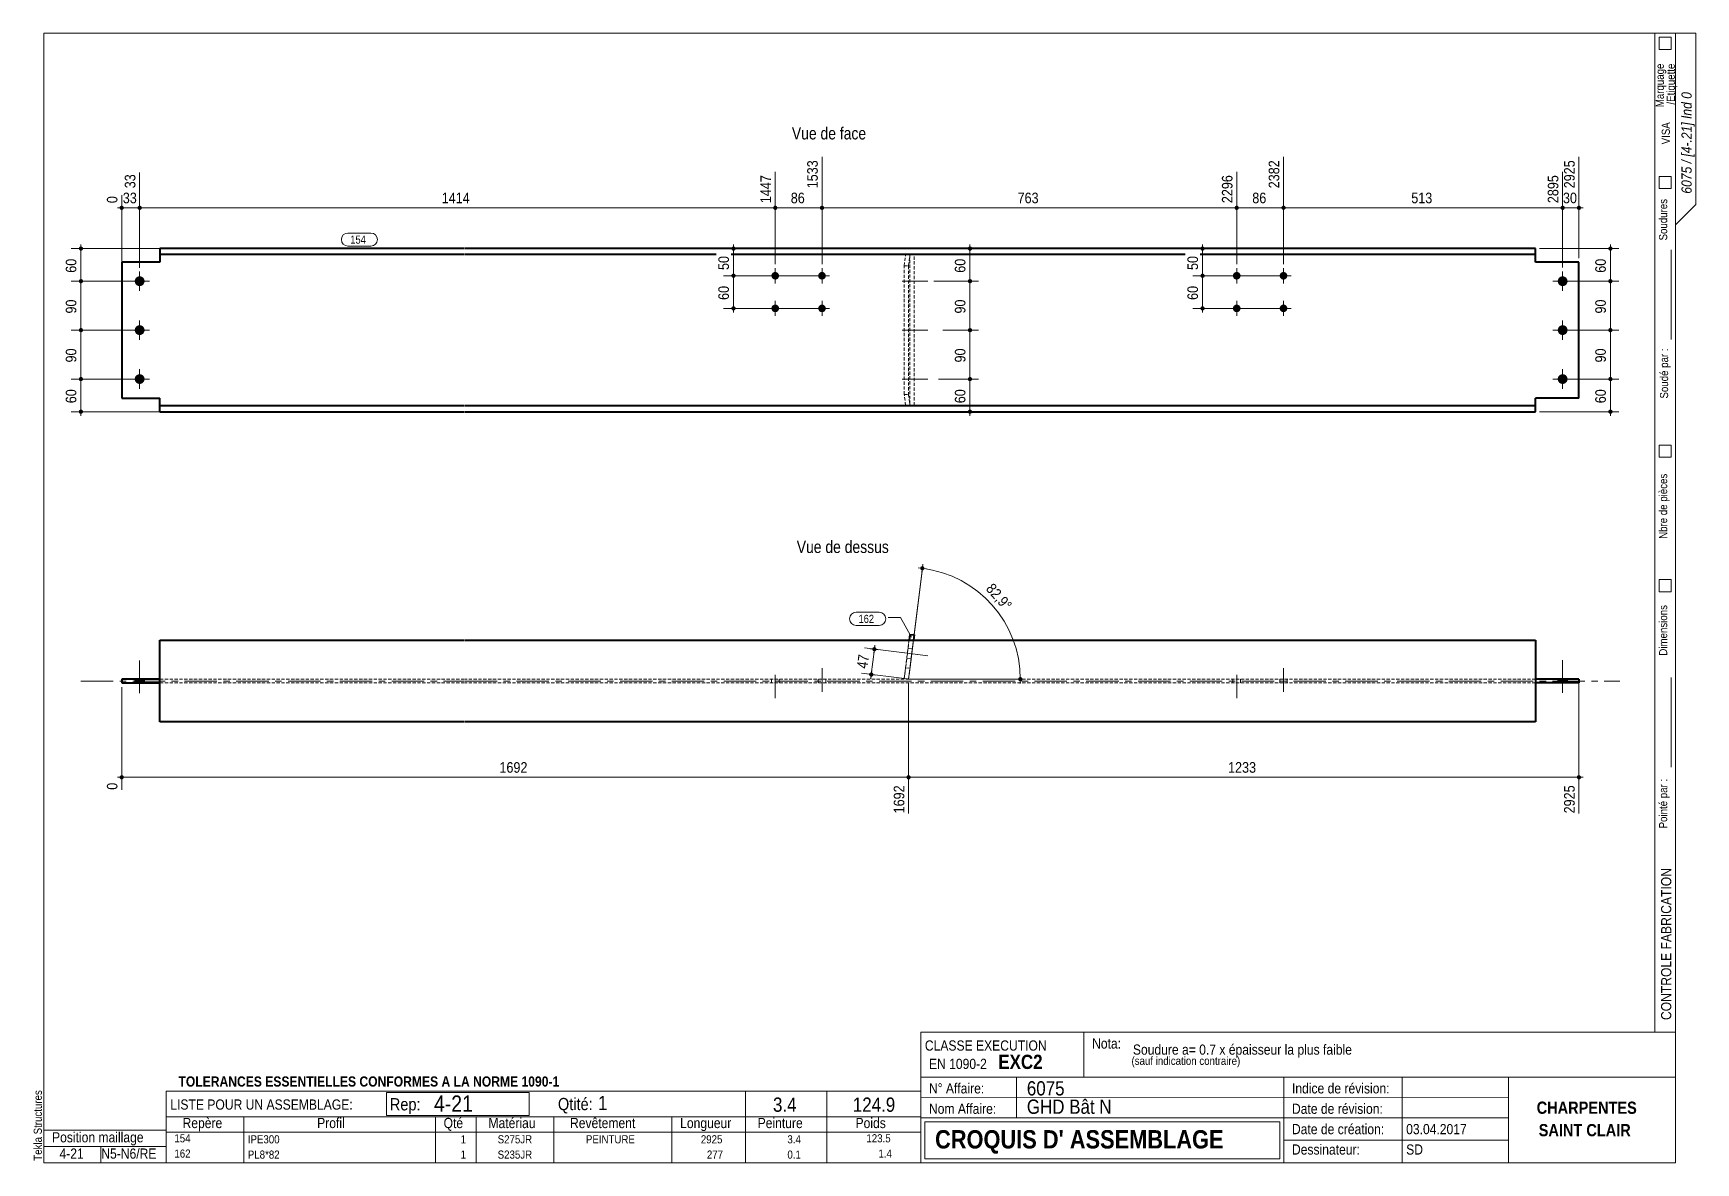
# Model space of a CAD drawing. Header units: millimetres. Extents: x 2 to 410, y 5 to 282.
import ezdxf

# ---------------------------------------------------------------- set-up
doc = ezdxf.new("R2010")
doc.units = ezdxf.units.MM
for name, pattern in [('AXES', [12.7, 7.9375, -1.5875, 1.5875, -1.5875]), ('CACHE2', [1.190625, 0.79375, -0.396875]), ('INTERROMPUX2', [9.525, 6.35, -3.175])]:
    doc.linetypes.add(name, pattern=pattern)
for name, color, linetype, lineweight in [('Autre type objet', 1, 'Continuous', 0), ('Axe', 1, 'Continuous', 0), ('Boulon', 7, 'Continuous', 0), ('Cache', 7, 'Continuous', 0), ('Cotation', 7, 'Continuous', 0), ('Feuille dessin', 5, 'Continuous', 0), ('Piece', 2, 'Continuous', 0), ('Repère pièce', 3, 'Continuous', 0)]:
    doc.layers.add(name, color=color, linetype=linetype, lineweight=lineweight)
doc.styles.add('ARIAL', font='ARIAL.TTF')
doc.styles.add('ARIAL_BOLD', font='ARIALBD.TTF')
doc.styles.add('ARIAL_ITALIC', font='ARIALI.TTF')
doc.styles.add('ARIAL_NARROW', font='ARIAL.TTF')
doc.styles.add('COMIC_SANS_MS', font='COMIC.TTF')

# ---------------------------------------------------------------- blocks, each defined once
blk = doc.blocks.new('*A1')
at = {"layer": 'Boulon'}
for points in [[(376.16, 221.22), (376.17, 221.25), (376.17, 221.28), (376.17, 221.31), (376.17, 221.34), (376.18, 221.37), (376.18, 221.4), (376.19, 221.42), (376.19, 221.45), (376.2, 221.48), (376.21, 221.51), (376.22, 221.54), (376.22, 221.57), (376.23, 221.59), (376.24, 221.62), (376.26, 221.65), (376.27, 221.68), (376.28, 221.7), (376.29, 221.73), (376.31, 221.76), (376.32, 221.78), (376.34, 221.81), (376.35, 221.83), (376.37, 221.86), (376.38, 221.88), (376.4, 221.91), (376.42, 221.93), (376.44, 221.95), (376.46, 221.97), (376.48, 222), (376.5, 222.02), (376.52, 222.04), (376.54, 222.06), (376.56, 222.08), (376.58, 222.1), (376.6, 222.12), (376.63, 222.14), (376.65, 222.15), (376.67, 222.17), (376.7, 222.19), (376.72, 222.2), (376.75, 222.22), (376.77, 222.23), (376.8, 222.25), (376.82, 222.26), (376.85, 222.28), (376.88, 222.29), (376.91, 222.3), (376.93, 222.31), (376.96, 222.32), (376.99, 222.33), (377.02, 222.34), (377.04, 222.35), (377.07, 222.35), (377.1, 222.36), (377.13, 222.37), (377.16, 222.37), (377.19, 222.38), (377.22, 222.38), (377.25, 222.38), (377.28, 222.39), (377.31, 222.39), (377.33, 222.39), (377.36, 222.39), (377.39, 222.39), (377.42, 222.39), (377.45, 222.39), (377.48, 222.38), (377.51, 222.38), (377.54, 222.38), (377.57, 222.37), (377.6, 222.37), (377.63, 222.36), (377.66, 222.35), (377.68, 222.35), (377.71, 222.34), (377.74, 222.33), (377.77, 222.32), (377.8, 222.31), (377.82, 222.3), (377.85, 222.29), (377.88, 222.28), (377.9, 222.26), (377.93, 222.25), (377.96, 222.23), (377.98, 222.22), (378.01, 222.2), (378.03, 222.19), (378.06, 222.17), (378.08, 222.15), (378.1, 222.14), (378.13, 222.12), (378.15, 222.1), (378.17, 222.08), (378.19, 222.06), (378.21, 222.04), (378.23, 222.02), (378.25, 222), (378.27, 221.97), (378.29, 221.95), (378.31, 221.93), (378.33, 221.91), (378.35, 221.88), (378.36, 221.86), (378.38, 221.83), (378.39, 221.81), (378.41, 221.78), (378.42, 221.76), (378.44, 221.73), (378.45, 221.7), (378.46, 221.68), (378.47, 221.65), (378.48, 221.62), (378.49, 221.59), (378.5, 221.57), (378.51, 221.54), (378.52, 221.51), (378.53, 221.48), (378.54, 221.45), (378.54, 221.42), (378.55, 221.4), (378.55, 221.37), (378.56, 221.34), (378.56, 221.31), (378.56, 221.28), (378.56, 221.25), (378.56, 221.22), (378.56, 221.19), (378.56, 221.16), (378.56, 221.13), (378.56, 221.1), (378.56, 221.07), (378.56, 221.04), (378.55, 221.01), (378.55, 220.99), (378.54, 220.96), (378.54, 220.93), (378.53, 220.9), (378.52, 220.87), (378.51, 220.84), (378.5, 220.81), (378.49, 220.79), (378.48, 220.76), (378.47, 220.73), (378.46, 220.7), (378.45, 220.68), (378.44, 220.65), (378.42, 220.62), (378.41, 220.6), (378.39, 220.57), (378.38, 220.55), (378.36, 220.52), (378.35, 220.5), (378.33, 220.48), (378.31, 220.45), (378.29, 220.43), (378.27, 220.41), (378.25, 220.38), (378.23, 220.36), (378.21, 220.34), (378.19, 220.32), (378.17, 220.3), (378.15, 220.28), (378.13, 220.26), (378.1, 220.24), (378.08, 220.23), (378.06, 220.21), (378.03, 220.19), (378.01, 220.18), (377.98, 220.16), (377.96, 220.15), (377.93, 220.13), (377.9, 220.12), (377.88, 220.11), (377.85, 220.09), (377.82, 220.08), (377.8, 220.07), (377.77, 220.06), (377.74, 220.05), (377.71, 220.04), (377.68, 220.03), (377.66, 220.03), (377.63, 220.02), (377.6, 220.01), (377.57, 220.01), (377.54, 220), (377.51, 220), (377.48, 220), (377.45, 219.99), (377.42, 219.99), (377.39, 219.99), (377.36, 219.99), (377.33, 219.99), (377.31, 219.99), (377.28, 219.99), (377.25, 220), (377.22, 220), (377.19, 220), (377.16, 220.01), (377.13, 220.01), (377.1, 220.02), (377.07, 220.03), (377.04, 220.03), (377.02, 220.04), (376.99, 220.05), (376.96, 220.06), (376.93, 220.07), (376.91, 220.08), (376.88, 220.09), (376.85, 220.11), (376.82, 220.12), (376.8, 220.13), (376.77, 220.15), (376.75, 220.16), (376.72, 220.18), (376.7, 220.19), (376.67, 220.21), (376.65, 220.23), (376.63, 220.24), (376.6, 220.26), (376.58, 220.28), (376.56, 220.3), (376.54, 220.32), (376.52, 220.34), (376.5, 220.36), (376.48, 220.38), (376.46, 220.41), (376.44, 220.43), (376.42, 220.45), (376.4, 220.48), (376.38, 220.5), (376.37, 220.52), (376.35, 220.55), (376.34, 220.57), (376.32, 220.6), (376.31, 220.62), (376.29, 220.65), (376.28, 220.68), (376.27, 220.7), (376.26, 220.73), (376.24, 220.76), (376.23, 220.79), (376.22, 220.81), (376.22, 220.84), (376.21, 220.87), (376.2, 220.9), (376.19, 220.93), (376.19, 220.96), (376.18, 220.99), (376.18, 221.01), (376.17, 221.04), (376.17, 221.07), (376.17, 221.1), (376.17, 221.13), (376.16, 221.16), (376.16, 221.19)], [(376.16, 209.22), (376.17, 209.25), (376.17, 209.28), (376.17, 209.31), (376.17, 209.34), (376.18, 209.37), (376.18, 209.4), (376.19, 209.42), (376.19, 209.45), (376.2, 209.48), (376.21, 209.51), (376.22, 209.54), (376.22, 209.57), (376.23, 209.59), (376.24, 209.62), (376.26, 209.65), (376.27, 209.68), (376.28, 209.7), (376.29, 209.73), (376.31, 209.76), (376.32, 209.78), (376.34, 209.81), (376.35, 209.83), (376.37, 209.86), (376.38, 209.88), (376.4, 209.91), (376.42, 209.93), (376.44, 209.95), (376.46, 209.97), (376.48, 210), (376.5, 210.02), (376.52, 210.04), (376.54, 210.06), (376.56, 210.08), (376.58, 210.1), (376.6, 210.12), (376.63, 210.14), (376.65, 210.15), (376.67, 210.17), (376.7, 210.19), (376.72, 210.2), (376.75, 210.22), (376.77, 210.23), (376.8, 210.25), (376.82, 210.26), (376.85, 210.28), (376.88, 210.29), (376.91, 210.3), (376.93, 210.31), (376.96, 210.32), (376.99, 210.33), (377.02, 210.34), (377.04, 210.35), (377.07, 210.35), (377.1, 210.36), (377.13, 210.37), (377.16, 210.37), (377.19, 210.38), (377.22, 210.38), (377.25, 210.38), (377.28, 210.39), (377.31, 210.39), (377.33, 210.39), (377.36, 210.39), (377.39, 210.39), (377.42, 210.39), (377.45, 210.39), (377.48, 210.38), (377.51, 210.38), (377.54, 210.38), (377.57, 210.37), (377.6, 210.37), (377.63, 210.36), (377.66, 210.35), (377.68, 210.35), (377.71, 210.34), (377.74, 210.33), (377.77, 210.32), (377.8, 210.31), (377.82, 210.3), (377.85, 210.29), (377.88, 210.28), (377.9, 210.26), (377.93, 210.25), (377.96, 210.23), (377.98, 210.22), (378.01, 210.2), (378.03, 210.19), (378.06, 210.17), (378.08, 210.15), (378.1, 210.14), (378.13, 210.12), (378.15, 210.1), (378.17, 210.08), (378.19, 210.06), (378.21, 210.04), (378.23, 210.02), (378.25, 210), (378.27, 209.97), (378.29, 209.95), (378.31, 209.93), (378.33, 209.91), (378.35, 209.88), (378.36, 209.86), (378.38, 209.83), (378.39, 209.81), (378.41, 209.78), (378.42, 209.76), (378.44, 209.73), (378.45, 209.7), (378.46, 209.68), (378.47, 209.65), (378.48, 209.62), (378.49, 209.59), (378.5, 209.57), (378.51, 209.54), (378.52, 209.51), (378.53, 209.48), (378.54, 209.45), (378.54, 209.42), (378.55, 209.4), (378.55, 209.37), (378.56, 209.34), (378.56, 209.31), (378.56, 209.28), (378.56, 209.25), (378.56, 209.22), (378.56, 209.19), (378.56, 209.16), (378.56, 209.13), (378.56, 209.1), (378.56, 209.07), (378.56, 209.04), (378.55, 209.01), (378.55, 208.99), (378.54, 208.96), (378.54, 208.93), (378.53, 208.9), (378.52, 208.87), (378.51, 208.84), (378.5, 208.81), (378.49, 208.79), (378.48, 208.76), (378.47, 208.73), (378.46, 208.7), (378.45, 208.68), (378.44, 208.65), (378.42, 208.62), (378.41, 208.6), (378.39, 208.57), (378.38, 208.55), (378.36, 208.52), (378.35, 208.5), (378.33, 208.48), (378.31, 208.45), (378.29, 208.43), (378.27, 208.41), (378.25, 208.38), (378.23, 208.36), (378.21, 208.34), (378.19, 208.32), (378.17, 208.3), (378.15, 208.28), (378.13, 208.26), (378.1, 208.24), (378.08, 208.23), (378.06, 208.21), (378.03, 208.19), (378.01, 208.18), (377.98, 208.16), (377.96, 208.15), (377.93, 208.13), (377.9, 208.12), (377.88, 208.11), (377.85, 208.09), (377.82, 208.08), (377.8, 208.07), (377.77, 208.06), (377.74, 208.05), (377.71, 208.04), (377.68, 208.03), (377.66, 208.03), (377.63, 208.02), (377.6, 208.01), (377.57, 208.01), (377.54, 208), (377.51, 208), (377.48, 208), (377.45, 207.99), (377.42, 207.99), (377.39, 207.99), (377.36, 207.99), (377.33, 207.99), (377.31, 207.99), (377.28, 207.99), (377.25, 208), (377.22, 208), (377.19, 208), (377.16, 208.01), (377.13, 208.01), (377.1, 208.02), (377.07, 208.03), (377.04, 208.03), (377.02, 208.04), (376.99, 208.05), (376.96, 208.06), (376.93, 208.07), (376.91, 208.08), (376.88, 208.09), (376.85, 208.11), (376.82, 208.12), (376.8, 208.13), (376.77, 208.15), (376.75, 208.16), (376.72, 208.18), (376.7, 208.19), (376.67, 208.21), (376.65, 208.23), (376.63, 208.24), (376.6, 208.26), (376.58, 208.28), (376.56, 208.3), (376.54, 208.32), (376.52, 208.34), (376.5, 208.36), (376.48, 208.38), (376.46, 208.41), (376.44, 208.43), (376.42, 208.45), (376.4, 208.48), (376.38, 208.5), (376.37, 208.52), (376.35, 208.55), (376.34, 208.57), (376.32, 208.6), (376.31, 208.62), (376.29, 208.65), (376.28, 208.68), (376.27, 208.7), (376.26, 208.73), (376.24, 208.76), (376.23, 208.79), (376.22, 208.81), (376.22, 208.84), (376.21, 208.87), (376.2, 208.9), (376.19, 208.93), (376.19, 208.96), (376.18, 208.99), (376.18, 209.01), (376.17, 209.04), (376.17, 209.07), (376.17, 209.1), (376.17, 209.13), (376.16, 209.16), (376.16, 209.19)], [(376.16, 197.22), (376.17, 197.25), (376.17, 197.28), (376.17, 197.31), (376.17, 197.34), (376.18, 197.37), (376.18, 197.4), (376.19, 197.42), (376.19, 197.45), (376.2, 197.48), (376.21, 197.51), (376.22, 197.54), (376.22, 197.57), (376.23, 197.59), (376.24, 197.62), (376.26, 197.65), (376.27, 197.68), (376.28, 197.7), (376.29, 197.73), (376.31, 197.76), (376.32, 197.78), (376.34, 197.81), (376.35, 197.83), (376.37, 197.86), (376.38, 197.88), (376.4, 197.91), (376.42, 197.93), (376.44, 197.95), (376.46, 197.97), (376.48, 198), (376.5, 198.02), (376.52, 198.04), (376.54, 198.06), (376.56, 198.08), (376.58, 198.1), (376.6, 198.12), (376.63, 198.14), (376.65, 198.15), (376.67, 198.17), (376.7, 198.19), (376.72, 198.2), (376.75, 198.22), (376.77, 198.23), (376.8, 198.25), (376.82, 198.26), (376.85, 198.28), (376.88, 198.29), (376.91, 198.3), (376.93, 198.31), (376.96, 198.32), (376.99, 198.33), (377.02, 198.34), (377.04, 198.35), (377.07, 198.35), (377.1, 198.36), (377.13, 198.37), (377.16, 198.37), (377.19, 198.38), (377.22, 198.38), (377.25, 198.38), (377.28, 198.39), (377.31, 198.39), (377.33, 198.39), (377.36, 198.39), (377.39, 198.39), (377.42, 198.39), (377.45, 198.39), (377.48, 198.38), (377.51, 198.38), (377.54, 198.38), (377.57, 198.37), (377.6, 198.37), (377.63, 198.36), (377.66, 198.35), (377.68, 198.35), (377.71, 198.34), (377.74, 198.33), (377.77, 198.32), (377.8, 198.31), (377.82, 198.3), (377.85, 198.29), (377.88, 198.28), (377.9, 198.26), (377.93, 198.25), (377.96, 198.23), (377.98, 198.22), (378.01, 198.2), (378.03, 198.19), (378.06, 198.17), (378.08, 198.15), (378.1, 198.14), (378.13, 198.12), (378.15, 198.1), (378.17, 198.08), (378.19, 198.06), (378.21, 198.04), (378.23, 198.02), (378.25, 198), (378.27, 197.97), (378.29, 197.95), (378.31, 197.93), (378.33, 197.91), (378.35, 197.88), (378.36, 197.86), (378.38, 197.83), (378.39, 197.81), (378.41, 197.78), (378.42, 197.76), (378.44, 197.73), (378.45, 197.7), (378.46, 197.68), (378.47, 197.65), (378.48, 197.62), (378.49, 197.59), (378.5, 197.57), (378.51, 197.54), (378.52, 197.51), (378.53, 197.48), (378.54, 197.45), (378.54, 197.42), (378.55, 197.4), (378.55, 197.37), (378.56, 197.34), (378.56, 197.31), (378.56, 197.28), (378.56, 197.25), (378.56, 197.22), (378.56, 197.19), (378.56, 197.16), (378.56, 197.13), (378.56, 197.1), (378.56, 197.07), (378.56, 197.04), (378.55, 197.01), (378.55, 196.99), (378.54, 196.96), (378.54, 196.93), (378.53, 196.9), (378.52, 196.87), (378.51, 196.84), (378.5, 196.81), (378.49, 196.79), (378.48, 196.76), (378.47, 196.73), (378.46, 196.7), (378.45, 196.68), (378.44, 196.65), (378.42, 196.62), (378.41, 196.6), (378.39, 196.57), (378.38, 196.55), (378.36, 196.52), (378.35, 196.5), (378.33, 196.48), (378.31, 196.45), (378.29, 196.43), (378.27, 196.41), (378.25, 196.38), (378.23, 196.36), (378.21, 196.34), (378.19, 196.32), (378.17, 196.3), (378.15, 196.28), (378.13, 196.26), (378.1, 196.24), (378.08, 196.23), (378.06, 196.21), (378.03, 196.19), (378.01, 196.18), (377.98, 196.16), (377.96, 196.15), (377.93, 196.13), (377.9, 196.12), (377.88, 196.11), (377.85, 196.09), (377.82, 196.08), (377.8, 196.07), (377.77, 196.06), (377.74, 196.05), (377.71, 196.04), (377.68, 196.03), (377.66, 196.03), (377.63, 196.02), (377.6, 196.01), (377.57, 196.01), (377.54, 196), (377.51, 196), (377.48, 196), (377.45, 195.99), (377.42, 195.99), (377.39, 195.99), (377.36, 195.99), (377.33, 195.99), (377.31, 195.99), (377.28, 195.99), (377.25, 196), (377.22, 196), (377.19, 196), (377.16, 196.01), (377.13, 196.01), (377.1, 196.02), (377.07, 196.03), (377.04, 196.03), (377.02, 196.04), (376.99, 196.05), (376.96, 196.06), (376.93, 196.07), (376.91, 196.08), (376.88, 196.09), (376.85, 196.11), (376.82, 196.12), (376.8, 196.13), (376.77, 196.15), (376.75, 196.16), (376.72, 196.18), (376.7, 196.19), (376.67, 196.21), (376.65, 196.23), (376.63, 196.24), (376.6, 196.26), (376.58, 196.28), (376.56, 196.3), (376.54, 196.32), (376.52, 196.34), (376.5, 196.36), (376.48, 196.38), (376.46, 196.41), (376.44, 196.43), (376.42, 196.45), (376.4, 196.48), (376.38, 196.5), (376.37, 196.52), (376.35, 196.55), (376.34, 196.57), (376.32, 196.6), (376.31, 196.62), (376.29, 196.65), (376.28, 196.68), (376.27, 196.7), (376.26, 196.73), (376.24, 196.76), (376.23, 196.79), (376.22, 196.81), (376.22, 196.84), (376.21, 196.87), (376.2, 196.9), (376.19, 196.93), (376.19, 196.96), (376.18, 196.99), (376.18, 197.01), (376.17, 197.04), (376.17, 197.07), (376.17, 197.1), (376.17, 197.13), (376.16, 197.16), (376.16, 197.19)]]:
    blk.add_hatch(color=256, dxfattribs=at).paths.add_polyline_path(points, flags=17)
at = {"layer": 'Boulon', "linetype": 'Continuous', "lineweight": 0}
for p, q in [((374.96, 221.19), (379.76, 221.19)), ((377.36, 223.59), (377.36, 218.79)), ((374.96, 209.19), (379.76, 209.19)), ((377.36, 211.59), (377.36, 206.79)), ((374.96, 197.19), (379.76, 197.19)), ((377.36, 199.59), (377.36, 194.79))]:
    blk.add_line(p, q, dxfattribs=at)
blk = doc.blocks.new('*A2')
at = {"layer": 'Boulon'}
for points in [[(29.68, 221.16), (29.68, 221.13), (29.68, 221.1), (29.68, 221.07), (29.67, 221.04), (29.67, 221.01), (29.66, 220.99), (29.66, 220.96), (29.65, 220.93), (29.65, 220.9), (29.64, 220.87), (29.63, 220.84), (29.62, 220.81), (29.61, 220.79), (29.6, 220.76), (29.59, 220.73), (29.58, 220.7), (29.57, 220.68), (29.55, 220.65), (29.54, 220.62), (29.53, 220.6), (29.51, 220.57), (29.5, 220.55), (29.48, 220.52), (29.46, 220.5), (29.45, 220.48), (29.43, 220.45), (29.41, 220.43), (29.39, 220.41), (29.37, 220.38), (29.35, 220.36), (29.33, 220.34), (29.31, 220.32), (29.29, 220.3), (29.27, 220.28), (29.24, 220.26), (29.22, 220.24), (29.2, 220.23), (29.17, 220.21), (29.15, 220.19), (29.12, 220.18), (29.1, 220.16), (29.07, 220.15), (29.05, 220.13), (29.02, 220.12), (28.99, 220.11), (28.97, 220.09), (28.94, 220.08), (28.91, 220.07), (28.89, 220.06), (28.86, 220.05), (28.83, 220.04), (28.8, 220.03), (28.77, 220.03), (28.74, 220.02), (28.72, 220.01), (28.69, 220.01), (28.66, 220), (28.63, 220), (28.6, 220), (28.57, 219.99), (28.54, 219.99), (28.51, 219.99), (28.48, 219.99), (28.45, 219.99), (28.42, 219.99), (28.39, 219.99), (28.36, 220), (28.33, 220), (28.31, 220), (28.28, 220.01), (28.25, 220.01), (28.22, 220.02), (28.19, 220.03), (28.16, 220.03), (28.13, 220.04), (28.1, 220.05), (28.08, 220.06), (28.05, 220.07), (28.02, 220.08), (28, 220.09), (27.97, 220.11), (27.94, 220.12), (27.92, 220.13), (27.89, 220.15), (27.86, 220.16), (27.84, 220.18), (27.81, 220.19), (27.79, 220.21), (27.77, 220.23), (27.74, 220.24), (27.72, 220.26), (27.7, 220.28), (27.68, 220.3), (27.65, 220.32), (27.63, 220.34), (27.61, 220.36), (27.59, 220.38), (27.57, 220.41), (27.55, 220.43), (27.54, 220.45), (27.52, 220.48), (27.5, 220.5), (27.48, 220.52), (27.47, 220.55), (27.45, 220.57), (27.44, 220.6), (27.42, 220.62), (27.41, 220.65), (27.4, 220.68), (27.38, 220.7), (27.37, 220.73), (27.36, 220.76), (27.35, 220.79), (27.34, 220.81), (27.33, 220.84), (27.32, 220.87), (27.32, 220.9), (27.31, 220.93), (27.3, 220.96), (27.3, 220.99), (27.29, 221.01), (27.29, 221.04), (27.29, 221.07), (27.28, 221.1), (27.28, 221.13), (27.28, 221.16), (27.28, 221.19), (27.28, 221.22), (27.28, 221.25), (27.28, 221.28), (27.29, 221.31), (27.29, 221.34), (27.29, 221.37), (27.3, 221.4), (27.3, 221.42), (27.31, 221.45), (27.32, 221.48), (27.32, 221.51), (27.33, 221.54), (27.34, 221.57), (27.35, 221.59), (27.36, 221.62), (27.37, 221.65), (27.38, 221.68), (27.4, 221.7), (27.41, 221.73), (27.42, 221.76), (27.44, 221.78), (27.45, 221.81), (27.47, 221.83), (27.48, 221.86), (27.5, 221.88), (27.52, 221.91), (27.54, 221.93), (27.55, 221.95), (27.57, 221.97), (27.59, 222), (27.61, 222.02), (27.63, 222.04), (27.65, 222.06), (27.68, 222.08), (27.7, 222.1), (27.72, 222.12), (27.74, 222.14), (27.77, 222.15), (27.79, 222.17), (27.81, 222.19), (27.84, 222.2), (27.86, 222.22), (27.89, 222.23), (27.92, 222.25), (27.94, 222.26), (27.97, 222.28), (28, 222.29), (28.02, 222.3), (28.05, 222.31), (28.08, 222.32), (28.1, 222.33), (28.13, 222.34), (28.16, 222.35), (28.19, 222.35), (28.22, 222.36), (28.25, 222.37), (28.28, 222.37), (28.31, 222.38), (28.33, 222.38), (28.36, 222.38), (28.39, 222.39), (28.42, 222.39), (28.45, 222.39), (28.48, 222.39), (28.51, 222.39), (28.54, 222.39), (28.57, 222.39), (28.6, 222.38), (28.63, 222.38), (28.66, 222.38), (28.69, 222.37), (28.72, 222.37), (28.74, 222.36), (28.77, 222.35), (28.8, 222.35), (28.83, 222.34), (28.86, 222.33), (28.89, 222.32), (28.91, 222.31), (28.94, 222.3), (28.97, 222.29), (28.99, 222.28), (29.02, 222.26), (29.05, 222.25), (29.07, 222.23), (29.1, 222.22), (29.12, 222.2), (29.15, 222.19), (29.17, 222.17), (29.2, 222.15), (29.22, 222.14), (29.24, 222.12), (29.27, 222.1), (29.29, 222.08), (29.31, 222.06), (29.33, 222.04), (29.35, 222.02), (29.37, 222), (29.39, 221.97), (29.41, 221.95), (29.43, 221.93), (29.45, 221.91), (29.46, 221.88), (29.48, 221.86), (29.5, 221.83), (29.51, 221.81), (29.53, 221.78), (29.54, 221.76), (29.55, 221.73), (29.57, 221.7), (29.58, 221.68), (29.59, 221.65), (29.6, 221.62), (29.61, 221.59), (29.62, 221.57), (29.63, 221.54), (29.64, 221.51), (29.65, 221.48), (29.65, 221.45), (29.66, 221.42), (29.66, 221.4), (29.67, 221.37), (29.67, 221.34), (29.68, 221.31), (29.68, 221.28), (29.68, 221.25), (29.68, 221.22), (29.68, 221.19)], [(29.68, 209.16), (29.68, 209.13), (29.68, 209.1), (29.68, 209.07), (29.67, 209.04), (29.67, 209.01), (29.66, 208.99), (29.66, 208.96), (29.65, 208.93), (29.65, 208.9), (29.64, 208.87), (29.63, 208.84), (29.62, 208.81), (29.61, 208.79), (29.6, 208.76), (29.59, 208.73), (29.58, 208.7), (29.57, 208.68), (29.55, 208.65), (29.54, 208.62), (29.53, 208.6), (29.51, 208.57), (29.5, 208.55), (29.48, 208.52), (29.46, 208.5), (29.45, 208.48), (29.43, 208.45), (29.41, 208.43), (29.39, 208.41), (29.37, 208.38), (29.35, 208.36), (29.33, 208.34), (29.31, 208.32), (29.29, 208.3), (29.27, 208.28), (29.24, 208.26), (29.22, 208.24), (29.2, 208.23), (29.17, 208.21), (29.15, 208.19), (29.12, 208.18), (29.1, 208.16), (29.07, 208.15), (29.05, 208.13), (29.02, 208.12), (28.99, 208.11), (28.97, 208.09), (28.94, 208.08), (28.91, 208.07), (28.89, 208.06), (28.86, 208.05), (28.83, 208.04), (28.8, 208.03), (28.77, 208.03), (28.74, 208.02), (28.72, 208.01), (28.69, 208.01), (28.66, 208), (28.63, 208), (28.6, 208), (28.57, 207.99), (28.54, 207.99), (28.51, 207.99), (28.48, 207.99), (28.45, 207.99), (28.42, 207.99), (28.39, 207.99), (28.36, 208), (28.33, 208), (28.31, 208), (28.28, 208.01), (28.25, 208.01), (28.22, 208.02), (28.19, 208.03), (28.16, 208.03), (28.13, 208.04), (28.1, 208.05), (28.08, 208.06), (28.05, 208.07), (28.02, 208.08), (28, 208.09), (27.97, 208.11), (27.94, 208.12), (27.92, 208.13), (27.89, 208.15), (27.86, 208.16), (27.84, 208.18), (27.81, 208.19), (27.79, 208.21), (27.77, 208.23), (27.74, 208.24), (27.72, 208.26), (27.7, 208.28), (27.68, 208.3), (27.65, 208.32), (27.63, 208.34), (27.61, 208.36), (27.59, 208.38), (27.57, 208.41), (27.55, 208.43), (27.54, 208.45), (27.52, 208.48), (27.5, 208.5), (27.48, 208.52), (27.47, 208.55), (27.45, 208.57), (27.44, 208.6), (27.42, 208.62), (27.41, 208.65), (27.4, 208.68), (27.38, 208.7), (27.37, 208.73), (27.36, 208.76), (27.35, 208.79), (27.34, 208.81), (27.33, 208.84), (27.32, 208.87), (27.32, 208.9), (27.31, 208.93), (27.3, 208.96), (27.3, 208.99), (27.29, 209.01), (27.29, 209.04), (27.29, 209.07), (27.28, 209.1), (27.28, 209.13), (27.28, 209.16), (27.28, 209.19), (27.28, 209.22), (27.28, 209.25), (27.28, 209.28), (27.29, 209.31), (27.29, 209.34), (27.29, 209.37), (27.3, 209.4), (27.3, 209.42), (27.31, 209.45), (27.32, 209.48), (27.32, 209.51), (27.33, 209.54), (27.34, 209.57), (27.35, 209.59), (27.36, 209.62), (27.37, 209.65), (27.38, 209.68), (27.4, 209.7), (27.41, 209.73), (27.42, 209.76), (27.44, 209.78), (27.45, 209.81), (27.47, 209.83), (27.48, 209.86), (27.5, 209.88), (27.52, 209.91), (27.54, 209.93), (27.55, 209.95), (27.57, 209.97), (27.59, 210), (27.61, 210.02), (27.63, 210.04), (27.65, 210.06), (27.68, 210.08), (27.7, 210.1), (27.72, 210.12), (27.74, 210.14), (27.77, 210.15), (27.79, 210.17), (27.81, 210.19), (27.84, 210.2), (27.86, 210.22), (27.89, 210.23), (27.92, 210.25), (27.94, 210.26), (27.97, 210.28), (28, 210.29), (28.02, 210.3), (28.05, 210.31), (28.08, 210.32), (28.1, 210.33), (28.13, 210.34), (28.16, 210.35), (28.19, 210.35), (28.22, 210.36), (28.25, 210.37), (28.28, 210.37), (28.31, 210.38), (28.33, 210.38), (28.36, 210.38), (28.39, 210.39), (28.42, 210.39), (28.45, 210.39), (28.48, 210.39), (28.51, 210.39), (28.54, 210.39), (28.57, 210.39), (28.6, 210.38), (28.63, 210.38), (28.66, 210.38), (28.69, 210.37), (28.72, 210.37), (28.74, 210.36), (28.77, 210.35), (28.8, 210.35), (28.83, 210.34), (28.86, 210.33), (28.89, 210.32), (28.91, 210.31), (28.94, 210.3), (28.97, 210.29), (28.99, 210.28), (29.02, 210.26), (29.05, 210.25), (29.07, 210.23), (29.1, 210.22), (29.12, 210.2), (29.15, 210.19), (29.17, 210.17), (29.2, 210.15), (29.22, 210.14), (29.24, 210.12), (29.27, 210.1), (29.29, 210.08), (29.31, 210.06), (29.33, 210.04), (29.35, 210.02), (29.37, 210), (29.39, 209.97), (29.41, 209.95), (29.43, 209.93), (29.45, 209.91), (29.46, 209.88), (29.48, 209.86), (29.5, 209.83), (29.51, 209.81), (29.53, 209.78), (29.54, 209.76), (29.55, 209.73), (29.57, 209.7), (29.58, 209.68), (29.59, 209.65), (29.6, 209.62), (29.61, 209.59), (29.62, 209.57), (29.63, 209.54), (29.64, 209.51), (29.65, 209.48), (29.65, 209.45), (29.66, 209.42), (29.66, 209.4), (29.67, 209.37), (29.67, 209.34), (29.68, 209.31), (29.68, 209.28), (29.68, 209.25), (29.68, 209.22), (29.68, 209.19)], [(29.68, 197.16), (29.68, 197.13), (29.68, 197.1), (29.68, 197.07), (29.67, 197.04), (29.67, 197.01), (29.66, 196.99), (29.66, 196.96), (29.65, 196.93), (29.65, 196.9), (29.64, 196.87), (29.63, 196.84), (29.62, 196.81), (29.61, 196.79), (29.6, 196.76), (29.59, 196.73), (29.58, 196.7), (29.57, 196.68), (29.55, 196.65), (29.54, 196.62), (29.53, 196.6), (29.51, 196.57), (29.5, 196.55), (29.48, 196.52), (29.46, 196.5), (29.45, 196.48), (29.43, 196.45), (29.41, 196.43), (29.39, 196.41), (29.37, 196.38), (29.35, 196.36), (29.33, 196.34), (29.31, 196.32), (29.29, 196.3), (29.27, 196.28), (29.24, 196.26), (29.22, 196.24), (29.2, 196.23), (29.17, 196.21), (29.15, 196.19), (29.12, 196.18), (29.1, 196.16), (29.07, 196.15), (29.05, 196.13), (29.02, 196.12), (28.99, 196.11), (28.97, 196.09), (28.94, 196.08), (28.91, 196.07), (28.89, 196.06), (28.86, 196.05), (28.83, 196.04), (28.8, 196.03), (28.77, 196.03), (28.74, 196.02), (28.72, 196.01), (28.69, 196.01), (28.66, 196), (28.63, 196), (28.6, 196), (28.57, 195.99), (28.54, 195.99), (28.51, 195.99), (28.48, 195.99), (28.45, 195.99), (28.42, 195.99), (28.39, 195.99), (28.36, 196), (28.33, 196), (28.31, 196), (28.28, 196.01), (28.25, 196.01), (28.22, 196.02), (28.19, 196.03), (28.16, 196.03), (28.13, 196.04), (28.1, 196.05), (28.08, 196.06), (28.05, 196.07), (28.02, 196.08), (28, 196.09), (27.97, 196.11), (27.94, 196.12), (27.92, 196.13), (27.89, 196.15), (27.86, 196.16), (27.84, 196.18), (27.81, 196.19), (27.79, 196.21), (27.77, 196.23), (27.74, 196.24), (27.72, 196.26), (27.7, 196.28), (27.68, 196.3), (27.65, 196.32), (27.63, 196.34), (27.61, 196.36), (27.59, 196.38), (27.57, 196.41), (27.55, 196.43), (27.54, 196.45), (27.52, 196.48), (27.5, 196.5), (27.48, 196.52), (27.47, 196.55), (27.45, 196.57), (27.44, 196.6), (27.42, 196.62), (27.41, 196.65), (27.4, 196.68), (27.38, 196.7), (27.37, 196.73), (27.36, 196.76), (27.35, 196.79), (27.34, 196.81), (27.33, 196.84), (27.32, 196.87), (27.32, 196.9), (27.31, 196.93), (27.3, 196.96), (27.3, 196.99), (27.29, 197.01), (27.29, 197.04), (27.29, 197.07), (27.28, 197.1), (27.28, 197.13), (27.28, 197.16), (27.28, 197.19), (27.28, 197.22), (27.28, 197.25), (27.28, 197.28), (27.29, 197.31), (27.29, 197.34), (27.29, 197.37), (27.3, 197.4), (27.3, 197.42), (27.31, 197.45), (27.32, 197.48), (27.32, 197.51), (27.33, 197.54), (27.34, 197.57), (27.35, 197.59), (27.36, 197.62), (27.37, 197.65), (27.38, 197.68), (27.4, 197.7), (27.41, 197.73), (27.42, 197.76), (27.44, 197.78), (27.45, 197.81), (27.47, 197.83), (27.48, 197.86), (27.5, 197.88), (27.52, 197.91), (27.54, 197.93), (27.55, 197.95), (27.57, 197.97), (27.59, 198), (27.61, 198.02), (27.63, 198.04), (27.65, 198.06), (27.68, 198.08), (27.7, 198.1), (27.72, 198.12), (27.74, 198.14), (27.77, 198.15), (27.79, 198.17), (27.81, 198.19), (27.84, 198.2), (27.86, 198.22), (27.89, 198.23), (27.92, 198.25), (27.94, 198.26), (27.97, 198.28), (28, 198.29), (28.02, 198.3), (28.05, 198.31), (28.08, 198.32), (28.1, 198.33), (28.13, 198.34), (28.16, 198.35), (28.19, 198.35), (28.22, 198.36), (28.25, 198.37), (28.28, 198.37), (28.31, 198.38), (28.33, 198.38), (28.36, 198.38), (28.39, 198.39), (28.42, 198.39), (28.45, 198.39), (28.48, 198.39), (28.51, 198.39), (28.54, 198.39), (28.57, 198.39), (28.6, 198.38), (28.63, 198.38), (28.66, 198.38), (28.69, 198.37), (28.72, 198.37), (28.74, 198.36), (28.77, 198.35), (28.8, 198.35), (28.83, 198.34), (28.86, 198.33), (28.89, 198.32), (28.91, 198.31), (28.94, 198.3), (28.97, 198.29), (28.99, 198.28), (29.02, 198.26), (29.05, 198.25), (29.07, 198.23), (29.1, 198.22), (29.12, 198.2), (29.15, 198.19), (29.17, 198.17), (29.2, 198.15), (29.22, 198.14), (29.24, 198.12), (29.27, 198.1), (29.29, 198.08), (29.31, 198.06), (29.33, 198.04), (29.35, 198.02), (29.37, 198), (29.39, 197.97), (29.41, 197.95), (29.43, 197.93), (29.45, 197.91), (29.46, 197.88), (29.48, 197.86), (29.5, 197.83), (29.51, 197.81), (29.53, 197.78), (29.54, 197.76), (29.55, 197.73), (29.57, 197.7), (29.58, 197.68), (29.59, 197.65), (29.6, 197.62), (29.61, 197.59), (29.62, 197.57), (29.63, 197.54), (29.64, 197.51), (29.65, 197.48), (29.65, 197.45), (29.66, 197.42), (29.66, 197.4), (29.67, 197.37), (29.67, 197.34), (29.68, 197.31), (29.68, 197.28), (29.68, 197.25), (29.68, 197.22), (29.68, 197.19)]]:
    blk.add_hatch(color=256, dxfattribs=at).paths.add_polyline_path(points, flags=17)
at = {"layer": 'Boulon', "linetype": 'Continuous', "lineweight": 0}
for p, q in [((26.08, 221.19), (30.88, 221.19)), ((28.48, 223.59), (28.48, 218.79)), ((26.08, 209.19), (30.88, 209.19)), ((28.48, 211.59), (28.48, 206.79)), ((26.08, 197.19), (30.88, 197.19)), ((28.48, 199.59), (28.48, 194.79))]:
    blk.add_line(p, q, dxfattribs=at)
blk = doc.blocks.new('*A3')
at = {"layer": 'Boulon'}
for points in [[(194.85, 222.57), (194.85, 222.62), (194.85, 222.66), (194.86, 222.71), (194.87, 222.75), (194.88, 222.79), (194.9, 222.84), (194.92, 222.88), (194.93, 222.92), (194.95, 222.96), (194.98, 223), (195, 223.04), (195.03, 223.08), (195.06, 223.12), (195.09, 223.15), (195.12, 223.18), (195.15, 223.22), (195.19, 223.25), (195.22, 223.27), (195.26, 223.3), (195.3, 223.32), (195.34, 223.35), (195.38, 223.37), (195.42, 223.39), (195.46, 223.4), (195.51, 223.42), (195.55, 223.43), (195.6, 223.44), (195.64, 223.45), (195.69, 223.45), (195.73, 223.46), (195.78, 223.46), (195.82, 223.46), (195.87, 223.45), (195.91, 223.45), (195.96, 223.44), (196, 223.43), (196.05, 223.42), (196.09, 223.4), (196.13, 223.39), (196.18, 223.37), (196.22, 223.35), (196.26, 223.32), (196.3, 223.3), (196.33, 223.27), (196.37, 223.25), (196.4, 223.22), (196.44, 223.18), (196.47, 223.15), (196.5, 223.12), (196.53, 223.08), (196.55, 223.04), (196.58, 223), (196.6, 222.96), (196.62, 222.92), (196.64, 222.88), (196.66, 222.84), (196.67, 222.79), (196.68, 222.75), (196.69, 222.71), (196.7, 222.66), (196.71, 222.62), (196.71, 222.57), (196.71, 222.52), (196.71, 222.48), (196.71, 222.43), (196.7, 222.39), (196.69, 222.34), (196.68, 222.3), (196.67, 222.25), (196.66, 222.21), (196.64, 222.17), (196.62, 222.12), (196.6, 222.08), (196.58, 222.04), (196.55, 222.01), (196.53, 221.97), (196.5, 221.93), (196.47, 221.9), (196.44, 221.86), (196.4, 221.83), (196.37, 221.8), (196.33, 221.77), (196.3, 221.75), (196.26, 221.72), (196.22, 221.7), (196.18, 221.68), (196.13, 221.66), (196.09, 221.65), (196.05, 221.63), (196, 221.62), (195.96, 221.61), (195.91, 221.6), (195.87, 221.6), (195.82, 221.59), (195.78, 221.59), (195.73, 221.59), (195.69, 221.6), (195.64, 221.6), (195.6, 221.61), (195.55, 221.62), (195.51, 221.63), (195.46, 221.65), (195.42, 221.66), (195.38, 221.68), (195.34, 221.7), (195.3, 221.72), (195.26, 221.75), (195.22, 221.77), (195.19, 221.8), (195.15, 221.83), (195.12, 221.86), (195.09, 221.9), (195.06, 221.93), (195.03, 221.97), (195, 222.01), (194.98, 222.04), (194.95, 222.08), (194.93, 222.12), (194.92, 222.17), (194.9, 222.21), (194.88, 222.25), (194.87, 222.3), (194.86, 222.34), (194.85, 222.39), (194.85, 222.43), (194.85, 222.48), (194.84, 222.52)], [(194.85, 214.57), (194.85, 214.62), (194.85, 214.66), (194.86, 214.71), (194.87, 214.75), (194.88, 214.79), (194.9, 214.84), (194.92, 214.88), (194.93, 214.92), (194.95, 214.96), (194.98, 215), (195, 215.04), (195.03, 215.08), (195.06, 215.12), (195.09, 215.15), (195.12, 215.18), (195.15, 215.22), (195.19, 215.25), (195.22, 215.27), (195.26, 215.3), (195.3, 215.32), (195.34, 215.35), (195.38, 215.37), (195.42, 215.39), (195.46, 215.4), (195.51, 215.42), (195.55, 215.43), (195.6, 215.44), (195.64, 215.45), (195.69, 215.45), (195.73, 215.46), (195.78, 215.46), (195.82, 215.46), (195.87, 215.45), (195.91, 215.45), (195.96, 215.44), (196, 215.43), (196.05, 215.42), (196.09, 215.4), (196.13, 215.39), (196.18, 215.37), (196.22, 215.35), (196.26, 215.32), (196.3, 215.3), (196.33, 215.27), (196.37, 215.25), (196.4, 215.22), (196.44, 215.18), (196.47, 215.15), (196.5, 215.12), (196.53, 215.08), (196.55, 215.04), (196.58, 215), (196.6, 214.96), (196.62, 214.92), (196.64, 214.88), (196.66, 214.84), (196.67, 214.79), (196.68, 214.75), (196.69, 214.71), (196.7, 214.66), (196.71, 214.62), (196.71, 214.57), (196.71, 214.52), (196.71, 214.48), (196.71, 214.43), (196.7, 214.39), (196.69, 214.34), (196.68, 214.3), (196.67, 214.25), (196.66, 214.21), (196.64, 214.17), (196.62, 214.12), (196.6, 214.08), (196.58, 214.04), (196.55, 214.01), (196.53, 213.97), (196.5, 213.93), (196.47, 213.9), (196.44, 213.86), (196.4, 213.83), (196.37, 213.8), (196.33, 213.77), (196.3, 213.75), (196.26, 213.72), (196.22, 213.7), (196.18, 213.68), (196.13, 213.66), (196.09, 213.65), (196.05, 213.63), (196, 213.62), (195.96, 213.61), (195.91, 213.6), (195.87, 213.6), (195.82, 213.59), (195.78, 213.59), (195.73, 213.59), (195.69, 213.6), (195.64, 213.6), (195.6, 213.61), (195.55, 213.62), (195.51, 213.63), (195.46, 213.65), (195.42, 213.66), (195.38, 213.68), (195.34, 213.7), (195.3, 213.72), (195.26, 213.75), (195.22, 213.77), (195.19, 213.8), (195.15, 213.83), (195.12, 213.86), (195.09, 213.9), (195.06, 213.93), (195.03, 213.97), (195, 214.01), (194.98, 214.04), (194.95, 214.08), (194.93, 214.12), (194.92, 214.17), (194.9, 214.21), (194.88, 214.25), (194.87, 214.3), (194.86, 214.34), (194.85, 214.39), (194.85, 214.43), (194.85, 214.48), (194.84, 214.52)]]:
    blk.add_hatch(color=256, dxfattribs=at).paths.add_polyline_path(points, flags=17)
at = {"layer": 'Boulon', "linetype": 'Continuous', "lineweight": 0}
for p, q in [((195.78, 220.66), (195.78, 224.39)), ((197.64, 222.52), (193.91, 222.52)), ((195.78, 212.66), (195.78, 216.39)), ((197.64, 214.52), (193.91, 214.52))]:
    blk.add_line(p, q, dxfattribs=at)
blk = doc.blocks.new('*A4')
at = {"layer": 'Boulon'}
for points in [[(183.38, 222.57), (183.38, 222.62), (183.39, 222.66), (183.4, 222.71), (183.41, 222.75), (183.42, 222.79), (183.43, 222.84), (183.45, 222.88), (183.47, 222.92), (183.49, 222.96), (183.51, 223), (183.53, 223.04), (183.56, 223.08), (183.59, 223.12), (183.62, 223.15), (183.65, 223.18), (183.68, 223.22), (183.72, 223.25), (183.75, 223.27), (183.79, 223.3), (183.83, 223.32), (183.87, 223.35), (183.91, 223.37), (183.95, 223.39), (184, 223.4), (184.04, 223.42), (184.08, 223.43), (184.13, 223.44), (184.17, 223.45), (184.22, 223.45), (184.27, 223.46), (184.31, 223.46), (184.36, 223.46), (184.4, 223.45), (184.45, 223.45), (184.49, 223.44), (184.54, 223.43), (184.58, 223.42), (184.63, 223.4), (184.67, 223.39), (184.71, 223.37), (184.75, 223.35), (184.79, 223.32), (184.83, 223.3), (184.87, 223.27), (184.9, 223.25), (184.94, 223.22), (184.97, 223.18), (185, 223.15), (185.03, 223.12), (185.06, 223.08), (185.09, 223.04), (185.11, 223), (185.13, 222.96), (185.15, 222.92), (185.17, 222.88), (185.19, 222.84), (185.2, 222.79), (185.22, 222.75), (185.23, 222.71), (185.23, 222.66), (185.24, 222.62), (185.24, 222.57), (185.24, 222.52), (185.24, 222.48), (185.24, 222.43), (185.23, 222.39), (185.23, 222.34), (185.22, 222.3), (185.2, 222.25), (185.19, 222.21), (185.17, 222.17), (185.15, 222.12), (185.13, 222.08), (185.11, 222.04), (185.09, 222.01), (185.06, 221.97), (185.03, 221.93), (185, 221.9), (184.97, 221.86), (184.94, 221.83), (184.9, 221.8), (184.87, 221.77), (184.83, 221.75), (184.79, 221.72), (184.75, 221.7), (184.71, 221.68), (184.67, 221.66), (184.63, 221.65), (184.58, 221.63), (184.54, 221.62), (184.49, 221.61), (184.45, 221.6), (184.4, 221.6), (184.36, 221.59), (184.31, 221.59), (184.27, 221.59), (184.22, 221.6), (184.17, 221.6), (184.13, 221.61), (184.08, 221.62), (184.04, 221.63), (184, 221.65), (183.95, 221.66), (183.91, 221.68), (183.87, 221.7), (183.83, 221.72), (183.79, 221.75), (183.75, 221.77), (183.72, 221.8), (183.68, 221.83), (183.65, 221.86), (183.62, 221.9), (183.59, 221.93), (183.56, 221.97), (183.53, 222.01), (183.51, 222.04), (183.49, 222.08), (183.47, 222.12), (183.45, 222.17), (183.43, 222.21), (183.42, 222.25), (183.41, 222.3), (183.4, 222.34), (183.39, 222.39), (183.38, 222.43), (183.38, 222.48), (183.38, 222.52)], [(183.38, 214.57), (183.38, 214.62), (183.39, 214.66), (183.4, 214.71), (183.41, 214.75), (183.42, 214.79), (183.43, 214.84), (183.45, 214.88), (183.47, 214.92), (183.49, 214.96), (183.51, 215), (183.53, 215.04), (183.56, 215.08), (183.59, 215.12), (183.62, 215.15), (183.65, 215.18), (183.68, 215.22), (183.72, 215.25), (183.75, 215.27), (183.79, 215.3), (183.83, 215.32), (183.87, 215.35), (183.91, 215.37), (183.95, 215.39), (184, 215.4), (184.04, 215.42), (184.08, 215.43), (184.13, 215.44), (184.17, 215.45), (184.22, 215.45), (184.27, 215.46), (184.31, 215.46), (184.36, 215.46), (184.4, 215.45), (184.45, 215.45), (184.49, 215.44), (184.54, 215.43), (184.58, 215.42), (184.63, 215.4), (184.67, 215.39), (184.71, 215.37), (184.75, 215.35), (184.79, 215.32), (184.83, 215.3), (184.87, 215.27), (184.9, 215.25), (184.94, 215.22), (184.97, 215.18), (185, 215.15), (185.03, 215.12), (185.06, 215.08), (185.09, 215.04), (185.11, 215), (185.13, 214.96), (185.15, 214.92), (185.17, 214.88), (185.19, 214.84), (185.2, 214.79), (185.22, 214.75), (185.23, 214.71), (185.23, 214.66), (185.24, 214.62), (185.24, 214.57), (185.24, 214.52), (185.24, 214.48), (185.24, 214.43), (185.23, 214.39), (185.23, 214.34), (185.22, 214.3), (185.2, 214.25), (185.19, 214.21), (185.17, 214.17), (185.15, 214.12), (185.13, 214.08), (185.11, 214.04), (185.09, 214.01), (185.06, 213.97), (185.03, 213.93), (185, 213.9), (184.97, 213.86), (184.94, 213.83), (184.9, 213.8), (184.87, 213.77), (184.83, 213.75), (184.79, 213.72), (184.75, 213.7), (184.71, 213.68), (184.67, 213.66), (184.63, 213.65), (184.58, 213.63), (184.54, 213.62), (184.49, 213.61), (184.45, 213.6), (184.4, 213.6), (184.36, 213.59), (184.31, 213.59), (184.27, 213.59), (184.22, 213.6), (184.17, 213.6), (184.13, 213.61), (184.08, 213.62), (184.04, 213.63), (184, 213.65), (183.95, 213.66), (183.91, 213.68), (183.87, 213.7), (183.83, 213.72), (183.79, 213.75), (183.75, 213.77), (183.72, 213.8), (183.68, 213.83), (183.65, 213.86), (183.62, 213.9), (183.59, 213.93), (183.56, 213.97), (183.53, 214.01), (183.51, 214.04), (183.49, 214.08), (183.47, 214.12), (183.45, 214.17), (183.43, 214.21), (183.42, 214.25), (183.41, 214.3), (183.4, 214.34), (183.39, 214.39), (183.38, 214.43), (183.38, 214.48), (183.38, 214.52)]]:
    blk.add_hatch(color=256, dxfattribs=at).paths.add_polyline_path(points, flags=17)
at = {"layer": 'Boulon', "linetype": 'Continuous', "lineweight": 0}
for p, q in [((184.31, 220.66), (184.31, 224.39)), ((182.44, 222.52), (186.18, 222.52)), ((184.31, 212.66), (184.31, 216.39)), ((182.44, 214.52), (186.18, 214.52))]:
    blk.add_line(p, q, dxfattribs=at)
blk = doc.blocks.new('*A5')
at = {"layer": 'Boulon'}
for points in [[(308, 222.57), (308, 222.62), (308.01, 222.66), (308.01, 222.71), (308.02, 222.75), (308.04, 222.79), (308.05, 222.84), (308.07, 222.88), (308.09, 222.92), (308.11, 222.96), (308.13, 223), (308.15, 223.04), (308.18, 223.08), (308.21, 223.12), (308.24, 223.15), (308.27, 223.18), (308.3, 223.22), (308.34, 223.25), (308.37, 223.27), (308.41, 223.3), (308.45, 223.32), (308.49, 223.35), (308.53, 223.37), (308.57, 223.39), (308.62, 223.4), (308.66, 223.42), (308.7, 223.43), (308.75, 223.44), (308.79, 223.45), (308.84, 223.45), (308.88, 223.46), (308.93, 223.46), (308.98, 223.46), (309.02, 223.45), (309.07, 223.45), (309.11, 223.44), (309.16, 223.43), (309.2, 223.42), (309.24, 223.4), (309.29, 223.39), (309.33, 223.37), (309.37, 223.35), (309.41, 223.32), (309.45, 223.3), (309.49, 223.27), (309.52, 223.25), (309.56, 223.22), (309.59, 223.18), (309.62, 223.15), (309.65, 223.12), (309.68, 223.08), (309.71, 223.04), (309.73, 223), (309.75, 222.96), (309.77, 222.92), (309.79, 222.88), (309.81, 222.84), (309.82, 222.79), (309.83, 222.75), (309.84, 222.71), (309.85, 222.66), (309.86, 222.62), (309.86, 222.57), (309.86, 222.52), (309.86, 222.48), (309.86, 222.43), (309.85, 222.39), (309.84, 222.34), (309.83, 222.3), (309.82, 222.25), (309.81, 222.21), (309.79, 222.17), (309.77, 222.12), (309.75, 222.08), (309.73, 222.04), (309.71, 222.01), (309.68, 221.97), (309.65, 221.93), (309.62, 221.9), (309.59, 221.86), (309.56, 221.83), (309.52, 221.8), (309.49, 221.77), (309.45, 221.75), (309.41, 221.72), (309.37, 221.7), (309.33, 221.68), (309.29, 221.66), (309.24, 221.65), (309.2, 221.63), (309.16, 221.62), (309.11, 221.61), (309.07, 221.6), (309.02, 221.6), (308.98, 221.59), (308.93, 221.59), (308.88, 221.59), (308.84, 221.6), (308.79, 221.6), (308.75, 221.61), (308.7, 221.62), (308.66, 221.63), (308.62, 221.65), (308.57, 221.66), (308.53, 221.68), (308.49, 221.7), (308.45, 221.72), (308.41, 221.75), (308.37, 221.77), (308.34, 221.8), (308.3, 221.83), (308.27, 221.86), (308.24, 221.9), (308.21, 221.93), (308.18, 221.97), (308.15, 222.01), (308.13, 222.04), (308.11, 222.08), (308.09, 222.12), (308.07, 222.17), (308.05, 222.21), (308.04, 222.25), (308.02, 222.3), (308.01, 222.34), (308.01, 222.39), (308, 222.43), (308, 222.48), (308, 222.52)], [(308, 214.57), (308, 214.62), (308.01, 214.66), (308.01, 214.71), (308.02, 214.75), (308.04, 214.79), (308.05, 214.84), (308.07, 214.88), (308.09, 214.92), (308.11, 214.96), (308.13, 215), (308.15, 215.04), (308.18, 215.08), (308.21, 215.12), (308.24, 215.15), (308.27, 215.18), (308.3, 215.22), (308.34, 215.25), (308.37, 215.27), (308.41, 215.3), (308.45, 215.32), (308.49, 215.35), (308.53, 215.37), (308.57, 215.39), (308.62, 215.4), (308.66, 215.42), (308.7, 215.43), (308.75, 215.44), (308.79, 215.45), (308.84, 215.45), (308.88, 215.46), (308.93, 215.46), (308.98, 215.46), (309.02, 215.45), (309.07, 215.45), (309.11, 215.44), (309.16, 215.43), (309.2, 215.42), (309.24, 215.4), (309.29, 215.39), (309.33, 215.37), (309.37, 215.35), (309.41, 215.32), (309.45, 215.3), (309.49, 215.27), (309.52, 215.25), (309.56, 215.22), (309.59, 215.18), (309.62, 215.15), (309.65, 215.12), (309.68, 215.08), (309.71, 215.04), (309.73, 215), (309.75, 214.96), (309.77, 214.92), (309.79, 214.88), (309.81, 214.84), (309.82, 214.79), (309.83, 214.75), (309.84, 214.71), (309.85, 214.66), (309.86, 214.62), (309.86, 214.57), (309.86, 214.52), (309.86, 214.48), (309.86, 214.43), (309.85, 214.39), (309.84, 214.34), (309.83, 214.3), (309.82, 214.25), (309.81, 214.21), (309.79, 214.17), (309.77, 214.12), (309.75, 214.08), (309.73, 214.04), (309.71, 214.01), (309.68, 213.97), (309.65, 213.93), (309.62, 213.9), (309.59, 213.86), (309.56, 213.83), (309.52, 213.8), (309.49, 213.77), (309.45, 213.75), (309.41, 213.72), (309.37, 213.7), (309.33, 213.68), (309.29, 213.66), (309.24, 213.65), (309.2, 213.63), (309.16, 213.62), (309.11, 213.61), (309.07, 213.6), (309.02, 213.6), (308.98, 213.59), (308.93, 213.59), (308.88, 213.59), (308.84, 213.6), (308.79, 213.6), (308.75, 213.61), (308.7, 213.62), (308.66, 213.63), (308.62, 213.65), (308.57, 213.66), (308.53, 213.68), (308.49, 213.7), (308.45, 213.72), (308.41, 213.75), (308.37, 213.77), (308.34, 213.8), (308.3, 213.83), (308.27, 213.86), (308.24, 213.9), (308.21, 213.93), (308.18, 213.97), (308.15, 214.01), (308.13, 214.04), (308.11, 214.08), (308.09, 214.12), (308.07, 214.17), (308.05, 214.21), (308.04, 214.25), (308.02, 214.3), (308.01, 214.34), (308.01, 214.39), (308, 214.43), (308, 214.48), (308, 214.52)]]:
    blk.add_hatch(color=256, dxfattribs=at).paths.add_polyline_path(points, flags=17)
at = {"layer": 'Boulon', "linetype": 'Continuous', "lineweight": 0}
for p, q in [((308.93, 220.66), (308.93, 224.39)), ((310.8, 222.52), (307.06, 222.52)), ((308.93, 212.66), (308.93, 216.39)), ((310.8, 214.52), (307.06, 214.52))]:
    blk.add_line(p, q, dxfattribs=at)
blk = doc.blocks.new('*A6')
at = {"layer": 'Boulon'}
for points in [[(296.53, 222.57), (296.53, 222.62), (296.54, 222.66), (296.55, 222.71), (296.56, 222.75), (296.57, 222.79), (296.58, 222.84), (296.6, 222.88), (296.62, 222.92), (296.64, 222.96), (296.66, 223), (296.69, 223.04), (296.71, 223.08), (296.74, 223.12), (296.77, 223.15), (296.8, 223.18), (296.84, 223.22), (296.87, 223.25), (296.91, 223.27), (296.94, 223.3), (296.98, 223.32), (297.02, 223.35), (297.06, 223.37), (297.11, 223.39), (297.15, 223.4), (297.19, 223.42), (297.24, 223.43), (297.28, 223.44), (297.33, 223.45), (297.37, 223.45), (297.42, 223.46), (297.46, 223.46), (297.51, 223.46), (297.55, 223.45), (297.6, 223.45), (297.64, 223.44), (297.69, 223.43), (297.73, 223.42), (297.78, 223.4), (297.82, 223.39), (297.86, 223.37), (297.9, 223.35), (297.94, 223.32), (297.98, 223.3), (298.02, 223.27), (298.06, 223.25), (298.09, 223.22), (298.12, 223.18), (298.15, 223.15), (298.18, 223.12), (298.21, 223.08), (298.24, 223.04), (298.26, 223), (298.29, 222.96), (298.31, 222.92), (298.33, 222.88), (298.34, 222.84), (298.36, 222.79), (298.37, 222.75), (298.38, 222.71), (298.39, 222.66), (298.39, 222.62), (298.4, 222.57), (298.4, 222.52), (298.4, 222.48), (298.39, 222.43), (298.39, 222.39), (298.38, 222.34), (298.37, 222.3), (298.36, 222.25), (298.34, 222.21), (298.33, 222.17), (298.31, 222.12), (298.29, 222.08), (298.26, 222.04), (298.24, 222.01), (298.21, 221.97), (298.18, 221.93), (298.15, 221.9), (298.12, 221.86), (298.09, 221.83), (298.06, 221.8), (298.02, 221.77), (297.98, 221.75), (297.94, 221.72), (297.9, 221.7), (297.86, 221.68), (297.82, 221.66), (297.78, 221.65), (297.73, 221.63), (297.69, 221.62), (297.64, 221.61), (297.6, 221.6), (297.55, 221.6), (297.51, 221.59), (297.46, 221.59), (297.42, 221.59), (297.37, 221.6), (297.33, 221.6), (297.28, 221.61), (297.24, 221.62), (297.19, 221.63), (297.15, 221.65), (297.11, 221.66), (297.06, 221.68), (297.02, 221.7), (296.98, 221.72), (296.94, 221.75), (296.91, 221.77), (296.87, 221.8), (296.84, 221.83), (296.8, 221.86), (296.77, 221.9), (296.74, 221.93), (296.71, 221.97), (296.69, 222.01), (296.66, 222.04), (296.64, 222.08), (296.62, 222.12), (296.6, 222.17), (296.58, 222.21), (296.57, 222.25), (296.56, 222.3), (296.55, 222.34), (296.54, 222.39), (296.53, 222.43), (296.53, 222.48), (296.53, 222.52)], [(296.53, 214.57), (296.53, 214.62), (296.54, 214.66), (296.55, 214.71), (296.56, 214.75), (296.57, 214.79), (296.58, 214.84), (296.6, 214.88), (296.62, 214.92), (296.64, 214.96), (296.66, 215), (296.69, 215.04), (296.71, 215.08), (296.74, 215.12), (296.77, 215.15), (296.8, 215.18), (296.84, 215.22), (296.87, 215.25), (296.91, 215.27), (296.94, 215.3), (296.98, 215.32), (297.02, 215.35), (297.06, 215.37), (297.11, 215.39), (297.15, 215.4), (297.19, 215.42), (297.24, 215.43), (297.28, 215.44), (297.33, 215.45), (297.37, 215.45), (297.42, 215.46), (297.46, 215.46), (297.51, 215.46), (297.55, 215.45), (297.6, 215.45), (297.64, 215.44), (297.69, 215.43), (297.73, 215.42), (297.78, 215.4), (297.82, 215.39), (297.86, 215.37), (297.9, 215.35), (297.94, 215.32), (297.98, 215.3), (298.02, 215.27), (298.06, 215.25), (298.09, 215.22), (298.12, 215.18), (298.15, 215.15), (298.18, 215.12), (298.21, 215.08), (298.24, 215.04), (298.26, 215), (298.29, 214.96), (298.31, 214.92), (298.33, 214.88), (298.34, 214.84), (298.36, 214.79), (298.37, 214.75), (298.38, 214.71), (298.39, 214.66), (298.39, 214.62), (298.4, 214.57), (298.4, 214.52), (298.4, 214.48), (298.39, 214.43), (298.39, 214.39), (298.38, 214.34), (298.37, 214.3), (298.36, 214.25), (298.34, 214.21), (298.33, 214.17), (298.31, 214.12), (298.29, 214.08), (298.26, 214.04), (298.24, 214.01), (298.21, 213.97), (298.18, 213.93), (298.15, 213.9), (298.12, 213.86), (298.09, 213.83), (298.06, 213.8), (298.02, 213.77), (297.98, 213.75), (297.94, 213.72), (297.9, 213.7), (297.86, 213.68), (297.82, 213.66), (297.78, 213.65), (297.73, 213.63), (297.69, 213.62), (297.64, 213.61), (297.6, 213.6), (297.55, 213.6), (297.51, 213.59), (297.46, 213.59), (297.42, 213.59), (297.37, 213.6), (297.33, 213.6), (297.28, 213.61), (297.24, 213.62), (297.19, 213.63), (297.15, 213.65), (297.11, 213.66), (297.06, 213.68), (297.02, 213.7), (296.98, 213.72), (296.94, 213.75), (296.91, 213.77), (296.87, 213.8), (296.84, 213.83), (296.8, 213.86), (296.77, 213.9), (296.74, 213.93), (296.71, 213.97), (296.69, 214.01), (296.66, 214.04), (296.64, 214.08), (296.62, 214.12), (296.6, 214.17), (296.58, 214.21), (296.57, 214.25), (296.56, 214.3), (296.55, 214.34), (296.54, 214.39), (296.53, 214.43), (296.53, 214.48), (296.53, 214.52)]]:
    blk.add_hatch(color=256, dxfattribs=at).paths.add_polyline_path(points, flags=17)
at = {"layer": 'Boulon', "linetype": 'Continuous', "lineweight": 0}
for p, q in [((297.46, 220.66), (297.46, 224.39)), ((295.6, 222.52), (299.33, 222.52)), ((297.46, 212.66), (297.46, 216.39)), ((295.6, 214.52), (299.33, 214.52))]:
    blk.add_line(p, q, dxfattribs=at)
blk = doc.blocks.new('*A7')
at = {"layer": 'Boulon', "linetype": 'INTERROMPUX2', "lineweight": 0}
for p, q in [((215.393243, 221.190576), (223.332168, 221.190576)), ((215.393243, 209.190576), (223.332168, 209.190576)), ((215.393243, 197.190576), (223.332168, 197.190576))]:
    blk.add_line(p, q, dxfattribs=at)
blk = doc.blocks.new('*A8')
at = {"layer": 'Piece', "color": 2, "linetype": 'Continuous', "lineweight": 40}
for p, q in [((33.414945, 229.190576), (33.414945, 225.857243)), ((108.081611, 229.190576), (33.414945, 229.190576)), ((370.697986, 229.190576), (108.181611, 229.190576)), ((370.697986, 225.857243), (370.697986, 229.190576)), ((33.414945, 225.857243), (24.082024, 225.857243)), ((24.082024, 225.857243), (24.082024, 192.523909)), ((108.081611, 227.763909), (33.414945, 227.763909)), ((169.842024, 227.763909), (108.181611, 227.763909)), ((284.842024, 227.763909), (173.482024, 227.763909)), ((370.697986, 227.763909), (288.482024, 227.763909)), ((381.364735, 225.857243), (370.697986, 225.857243)), ((381.364735, 192.523909), (381.364735, 225.857243)), ((24.082024, 192.523909), (33.414945, 192.523909)), ((33.414945, 189.190576), (33.414945, 192.523909)), ((370.697986, 189.190576), (370.697986, 192.523909)), ((381.364735, 192.523909), (370.697986, 192.523909)), ((108.081611, 190.617243), (33.414945, 190.617243)), ((33.414945, 189.190576), (108.081611, 189.190576)), ((370.697986, 190.617243), (108.181611, 190.617243)), ((108.181611, 189.190576), (370.697986, 189.190576))]:
    blk.add_line(p, q, dxfattribs=at)
blk = doc.blocks.new('*A9')
at = {"layer": 'Cache', "color": 7, "linetype": 'CACHE2', "lineweight": 20}
for p, q in [((215.944939, 224.963883), (216.273822, 227.630549)), ((215.944939, 224.963883), (217.003459, 224.963909)), ((215.945718, 193.417215), (215.944939, 224.963883)), ((216.273822, 227.630549), (217.332342, 227.630576)), ((216.273822, 227.630549), (217.291259, 227.630549)), ((217.003459, 224.963909), (217.332342, 227.630576)), ((217.003459, 224.963909), (217.004238, 193.417242)), ((217.291259, 227.630549), (218.349779, 227.630576)), ((217.291259, 227.630549), (217.29217, 190.750549)), ((218.349779, 227.630576), (217.332342, 227.630576)), ((218.35069, 190.750575), (218.349779, 227.630576)), ((215.945718, 193.417215), (217.004238, 193.417242)), ((216.274732, 190.750549), (215.945718, 193.417215)), ((217.004238, 193.417242), (217.333252, 190.750575)), ((216.274732, 190.750549), (217.333252, 190.750575)), ((217.29217, 190.750549), (216.274732, 190.750549)), ((217.29217, 190.750549), (218.35069, 190.750575)), ((217.333252, 190.750575), (218.35069, 190.750575))]:
    blk.add_line(p, q, dxfattribs=at)
blk = doc.blocks.new('*A10')
at = {"layer": 'Boulon'}
blk.add_hatch(color=256, dxfattribs=at).paths.add_polyline_path([(378.56, 123.6), (378.56, 122.66), (376.16, 122.66), (376.16, 123.6)], flags=17)
blk.add_hatch(color=256, dxfattribs=at).paths.add_polyline_path([(378.56, 123.6), (378.56, 122.66), (376.16, 122.66), (376.16, 123.6)], flags=17)
blk.add_hatch(color=256, dxfattribs=at).paths.add_polyline_path([(378.56, 123.6), (378.56, 122.66), (376.16, 122.66), (376.16, 123.6)], flags=17)
at = {"layer": 'Boulon', "linetype": 'Continuous', "lineweight": 0}
for p, q in [((377.36, 120.26), (377.36, 128.26)), ((377.36, 120.26), (377.36, 128.26)), ((377.36, 120.26), (377.36, 128.26)), ((376.16, 122.66), (376.16, 123.6)), ((376.16, 122.66), (376.16, 123.6)), ((376.16, 122.66), (376.16, 123.6)), ((378.56, 122.66), (378.56, 123.6)), ((378.56, 122.66), (378.56, 123.6)), ((378.56, 122.66), (378.56, 123.6))]:
    blk.add_line(p, q, dxfattribs=at)
blk = doc.blocks.new('*A11')
at = {"layer": 'Boulon'}
blk.add_hatch(color=256, dxfattribs=at).paths.add_polyline_path([(29.68, 123.6), (29.68, 122.66), (27.28, 122.66), (27.28, 123.6)], flags=17)
blk.add_hatch(color=256, dxfattribs=at).paths.add_polyline_path([(29.68, 123.6), (29.68, 122.66), (27.28, 122.66), (27.28, 123.6)], flags=17)
blk.add_hatch(color=256, dxfattribs=at).paths.add_polyline_path([(29.68, 123.6), (29.68, 122.66), (27.28, 122.66), (27.28, 123.6)], flags=17)
at = {"layer": 'Boulon', "linetype": 'Continuous', "lineweight": 0}
for p, q in [((28.48, 120.2), (28.48, 128.2)), ((28.48, 120.2), (28.48, 128.2)), ((28.48, 120.2), (28.48, 128.2)), ((27.28, 122.66), (27.28, 123.6)), ((27.28, 122.66), (27.28, 123.6)), ((27.28, 122.66), (27.28, 123.6)), ((29.68, 122.66), (29.68, 123.6)), ((29.68, 122.66), (29.68, 123.6)), ((29.68, 122.66), (29.68, 123.6))]:
    blk.add_line(p, q, dxfattribs=at)
blk = doc.blocks.new('*A12')
at = {"layer": 'Boulon', "linetype": 'INTERROMPUX2', "lineweight": 0}
for p, q in [((194.844232, 122.655524), (194.844232, 123.60219)), ((194.844232, 122.655524), (194.844232, 123.60219)), ((195.777565, 120.522191), (195.777565, 126.255524)), ((195.777565, 120.522191), (195.777565, 126.255524)), ((196.710899, 122.655524), (196.710899, 123.60219)), ((196.710899, 122.655524), (196.710899, 123.60219))]:
    blk.add_line(p, q, dxfattribs=at)
blk = doc.blocks.new('*A13')
at = {"layer": 'Boulon', "linetype": 'INTERROMPUX2', "lineweight": 0}
for p, q in [((183.377565, 123.60219), (183.377565, 122.655524)), ((183.377565, 123.60219), (183.377565, 122.655524)), ((184.310899, 124.668857), (184.310899, 118.935524)), ((184.310899, 124.668857), (184.310899, 118.935524)), ((185.244232, 123.60219), (185.244232, 122.655524)), ((185.244232, 123.60219), (185.244232, 122.655524))]:
    blk.add_line(p, q, dxfattribs=at)
blk = doc.blocks.new('*A14')
at = {"layer": 'Boulon', "linetype": 'INTERROMPUX2', "lineweight": 0}
for p, q in [((307.996235, 122.655524), (307.996235, 123.60219)), ((307.996235, 122.655524), (307.996235, 123.60219)), ((308.929569, 120.522191), (308.929569, 126.255524)), ((308.929569, 120.522191), (308.929569, 126.255524)), ((309.862902, 122.655524), (309.862902, 123.60219)), ((309.862902, 122.655524), (309.862902, 123.60219))]:
    blk.add_line(p, q, dxfattribs=at)
blk = doc.blocks.new('*A15')
at = {"layer": 'Boulon', "linetype": 'INTERROMPUX2', "lineweight": 0}
for p, q in [((296.529569, 123.60219), (296.529569, 122.655524)), ((296.529569, 123.60219), (296.529569, 122.655524)), ((297.462902, 124.668857), (297.462902, 118.935524)), ((297.462902, 124.668857), (297.462902, 118.935524)), ((298.396235, 123.60219), (298.396235, 122.655524)), ((298.396235, 123.60219), (298.396235, 122.655524))]:
    blk.add_line(p, q, dxfattribs=at)
blk = doc.blocks.new('*A16')
at = {"layer": 'Boulon', "linetype": 'INTERROMPUX2', "lineweight": 0}
for p, q in [((216.864394, 131.125175), (217.922918, 130.993622)), ((216.864394, 131.125175), (217.922918, 130.993622)), ((216.864394, 131.125175), (217.922918, 130.993622)), ((215.393243, 130.098778), (223.332168, 129.11213)), ((215.393243, 130.098778), (223.332168, 129.11213)), ((215.393243, 130.098778), (223.332168, 129.11213)), ((216.5684, 128.743498), (217.626923, 128.611945)), ((216.5684, 128.743498), (217.626923, 128.611945)), ((216.5684, 128.743498), (217.626923, 128.611945))]:
    blk.add_line(p, q, dxfattribs=at)
blk = doc.blocks.new('*A17')
at = {"layer": 'Axe', "color": 1, "linetype": 'AXES', "lineweight": 15}
for p, q in [((14.082024, 123.128857), (108.081611, 123.128857)), ((108.181611, 123.128857), (391.364735, 123.128857))]:
    blk.add_line(p, q, dxfattribs=at)
at = {"layer": 'Cache', "color": 7, "linetype": 'CACHE2', "lineweight": 20}
for p, q in [((108.081611, 123.60219), (33.414945, 123.60219)), ((108.081611, 122.655524), (33.414945, 122.655524)), ((370.697986, 123.60219), (108.181611, 123.60219)), ((370.697986, 122.655524), (108.181611, 122.655524))]:
    blk.add_line(p, q, dxfattribs=at)
at = {"layer": 'Piece', "color": 2, "linetype": 'Continuous', "lineweight": 40}
for p, q in [((33.414945, 113.128857), (33.414945, 133.128857)), ((33.414945, 133.128857), (108.081611, 133.128857)), ((108.181611, 133.128857), (370.697986, 133.128857)), ((370.697986, 133.128857), (370.697986, 113.128857)), ((33.414945, 123.60219), (24.082024, 123.60219)), ((24.082024, 123.60219), (24.082024, 122.655524)), ((24.082024, 122.655524), (33.414945, 122.655524)), ((381.364735, 123.60219), (370.697986, 123.60219)), ((381.364735, 122.655524), (370.697986, 122.655524)), ((381.364735, 123.60219), (381.364735, 122.655524)), ((108.081611, 113.128857), (33.414945, 113.128857)), ((370.697986, 113.128857), (108.181611, 113.128857))]:
    blk.add_line(p, q, dxfattribs=at)
blk = doc.blocks.new('*A18')
at = {"layer": 'Cache', "color": 7, "linetype": 'CACHE2', "lineweight": 20}
for p, q in [((217.29217, 134.564972), (216.274732, 126.379965)), ((217.112729, 133.128857), (216.273822, 126.380078)), ((218.187605, 133.128857), (217.332342, 126.248499)), ((218.35069, 134.433392), (217.333252, 126.248386)), ((218.35069, 134.433392), (218.349779, 134.433505)), ((215.944939, 123.73377), (216.273822, 126.380078)), ((216.274732, 126.379965), (215.945718, 123.733673)), ((216.273822, 126.380078), (217.333252, 126.248386)), ((215.945718, 123.733673), (215.944939, 123.73377)), ((215.944939, 123.73377), (217.004238, 123.602094)), ((217.003459, 123.60219), (217.332342, 126.248499)), ((217.004238, 123.602094), (217.333252, 126.248386))]:
    blk.add_line(p, q, dxfattribs=at)
at = {"layer": 'Piece', "color": 2, "linetype": 'Continuous', "lineweight": 40}
for p, q in [((217.291259, 134.565085), (217.112729, 133.128857)), ((217.291259, 134.565085), (217.29217, 134.564972)), ((217.291259, 134.565085), (218.35069, 134.433392)), ((218.349779, 134.433505), (218.187605, 133.128857))]:
    blk.add_line(p, q, dxfattribs=at)
blk = doc.blocks.new('*A19')
at = {"layer": 'Feuille dessin', "linetype": 'Continuous', "lineweight": 0}
for p, q in [((405, 282), (5, 282)), ((5, 282), (5, 5)), ((405, 5), (405, 282)), ((5, 5), (405, 5))]:
    blk.add_line(p, q, dxfattribs=at)
at = {"layer": 'Feuille dessin', "style": 'ARIAL', "width": 0.85}
blk.add_text('Tekla Structures', height=2, rotation=90, dxfattribs=at).set_placement((4.5, 5.5))
blk = doc.blocks.new('*A20')
at = {"layer": 'Autre type objet', "linetype": 'Continuous', "lineweight": 0}
for p, q in [((400, 37), (400, 282)), ((400, 282), (410, 282)), ((405, 37), (405, 282)), ((410, 282), (410, 240)), ((401, 281), (401, 278)), ((404, 281), (401, 281)), ((401, 278), (404, 278)), ((404, 278), (404, 281)), ((404, 246.898947), (401, 246.898947)), ((401, 246.898947), (401, 243.898947)), ((404, 243.898947), (404, 246.898947)), ((401, 243.898947), (404, 243.898947)), ((410, 240), (405, 235)), ((404, 206.87143), (404, 228.87143)), ((401, 181), (401, 178)), ((404, 181), (401, 181)), ((404, 178), (404, 181)), ((401, 178), (404, 178)), ((401, 148), (401, 145)), ((404, 148), (401, 148)), ((404, 145), (404, 148)), ((401, 145), (404, 145)), ((404, 102), (404, 124)), ((400, 37), (405, 37))]:
    blk.add_line(p, q, dxfattribs=at)
at = {"layer": 'Autre type objet', "width": 0.85}
for s, height, style, p in [('Marquage', 2, 'ARIAL', (402.175102, 263.861793)), ('/Etiquette', 2, 'ARIAL', (404.882157, 264.509258)), ('6075 / [4-.21] Ind 0', 2.5, 'ARIAL_ITALIC', (409, 242.657715)), ('VISA', 2, 'ARIAL', (403.660159, 254.754913)), ('Soudures', 2, 'ARIAL', (403, 231.189963)), ('Soudé par :', 2, 'ARIAL', (403.230161, 192.415081)), ('Nbre de pièces', 2, 'ARIAL', (403, 158)), ('Dimensions', 2, 'ARIAL', (403, 129.364258)), ('Pointé par :', 2, 'ARIAL', (403, 87)), ('CONTROLE FABRICATION', 2.5, 'ARIAL', (404, 40))]:
    blk.add_text(s, height=height, rotation=90, dxfattribs=dict(at, style=style)).set_placement(p)
blk = doc.blocks.new('*A21')
at = {"layer": 'Autre type objet', "linetype": 'Continuous', "lineweight": 0}
for p, q in [((220, 37), (405, 37)), ((220, 37), (220, 26)), ((260, 37), (260, 26)), ((405, 37), (405, 26)), ((220, 26), (405, 26))]:
    blk.add_line(p, q, dxfattribs=at)
at = {"layer": 'Autre type objet', "width": 0.85}
for s, height, style, p in [('CLASSE EXECUTION', 2.5, 'ARIAL', (221, 32.5)), ('Nota:', 2.5, 'ARIAL', (262, 33)), ('Soudure a= 0.7 x épaisseur la plus faible', 2.5, 'ARIAL', (272, 31.5)), ('EN 1090-2', 2.5, 'ARIAL', (222, 28)), ('EXC2', 3.5, 'ARIAL_BOLD', (239, 28)), (' (sauf indication contraire)', 2, 'ARIAL', (271, 29))]:
    blk.add_text(s, height=height, dxfattribs=dict(at, style=style)).set_placement(p)
blk = doc.blocks.new('*A22')
at = {"layer": 'Autre type objet', "linetype": 'Continuous', "lineweight": 0}
for p, q in [((35, 22.526986), (220, 22.526986)), ((35.000031, 22.526887), (35, 12.5)), ((89, 22.192397), (124, 22.192397)), ((89, 16.624117), (89, 22.192397)), ((124, 22.192397), (124, 16.624117)), ((177.006307, 22.526553), (177, 12.5)), ((197.000069, 22.525594), (197, 12.5)), ((219.999994, 22.526914), (220, 12.5)), ((124, 16.624117), (89, 16.624117)), ((35, 16.25), (220, 16.25)), ((35, 12.5), (220, 12.5)), ((35, 12.5), (35, 8.75)), ((54, 16.25), (54, 12.5)), ((54, 12.5), (54, 8.75)), ((101, 16.25), (101, 12.5)), ((101, 12.5), (101, 8.75)), ((111, 16.25), (111, 12.5)), ((111, 12.5), (111, 8.75)), ((130, 16.25), (130, 12.5)), ((130, 12.5), (130, 8.75)), ((159, 16.25), (159, 12.5)), ((159, 12.5), (159, 8.75)), ((177, 12.5), (177, 8.75)), ((197, 12.5), (197, 8.75)), ((220, 12.5), (220, 8.75)), ((35, 8.75), (35, 5)), ((54, 8.75), (54, 5)), ((101, 8.75), (101, 5)), ((111, 8.75), (111, 5)), ((130, 8.75), (130, 5)), ((159, 8.75), (159, 5)), ((177, 8.75), (177, 5)), ((197, 8.75), (197, 5)), ((220, 8.75), (220, 5))]:
    blk.add_line(p, q, dxfattribs=at)
at = {"layer": 'Autre type objet', "width": 0.85}
for s, height, style, p in [('TOLERANCES ESSENTIELLES CONFORMES A LA NORME 1090-1', 2.5, 'ARIAL_BOLD', (38, 23.677143)), ('LISTE POUR UN ASSEMBLAGE:', 2.5, 'ARIAL', (36, 18.028635)), ('Rep:', 3, 'ARIAL_NARROW', (89.824804, 17.841901)), ('4-21', 4, 'ARIAL', (100.65625, 17.5)), ('Qtité:', 3, 'ARIAL', (131.03794, 17.899058)), ('1', 3.5, 'ARIAL', (140.83694, 17.899058)), ('3.4', 3.5, 'ARIAL', (183.758911, 17.5)), ('124.9', 3.5, 'ARIAL', (203.3302, 17.5)), ('Repère', 2.5, 'ARIAL', (39, 13.5)), ('Profil', 2.5, 'ARIAL', (72, 13.5)), ('Qté', 2.5, 'ARIAL', (103, 13.5)), ('Matériau', 2.5, 'ARIAL', (114, 13.5)), ('Revêtement', 2.5, 'ARIAL', (134, 13.5)), ('Longueur', 2.5, 'ARIAL', (161, 13.5)), ('Peinture', 2.5, 'ARIAL', (180, 13.5)), ('Poids', 2.5, 'ARIAL', (204, 13.5)), ('154', 2, 'ARIAL', (37, 10)), ('162', 2, 'ARIAL', (37, 6.25)), ('IPE300', 2, 'ARIAL', (55, 9.75)), ('1', 2, 'ARIAL', (107.186523, 9.75)), ('S275JR', 2, 'ARIAL', (116.259277, 9.75)), ('PEINTURE', 2, 'ARIAL', (137.896973, 9.75)), ('2925', 2, 'ARIAL', (166.070312, 9.75)), ('3.4', 2, 'ARIAL', (187.295898, 9.75)), ('123.5', 2, 'ARIAL', (206.663086, 10)), ('1.4', 2, 'ARIAL', (209.629883, 6.25)), ('PL8*82', 2, 'ARIAL', (55, 6)), ('1', 2, 'ARIAL', (107.186523, 6)), ('S235JR', 2, 'ARIAL', (116.259277, 6)), ('277', 2, 'ARIAL', (167.553711, 6)), ('0.1', 2, 'ARIAL', (187.295898, 6))]:
    blk.add_text(s, height=height, dxfattribs=dict(at, style=style)).set_placement(p)
blk = doc.blocks.new('*A23')
at = {"layer": 'Autre type objet', "linetype": 'Continuous', "lineweight": 0}
for p, q in [((220, 26), (405, 26)), ((220, 26), (220, 5)), ((243.5, 26), (243.5, 16)), ((309, 26), (309, 5)), ((338, 26), (338, 5)), ((364.113616, 5), (364.113616, 26)), ((405, 5), (405, 26)), ((220, 21), (364.091573, 20.947521)), ((220, 16), (309, 16)), ((221, 15), (308, 15)), ((221, 6), (221, 15)), ((308, 15), (308, 6)), ((309, 16), (364.1638, 15.995557)), ((309, 10.5), (364.091381, 10.5)), ((220, 5), (405, 5)), ((308, 6), (221, 6))]:
    blk.add_line(p, q, dxfattribs=at)
at = {"layer": 'Autre type objet', "width": 0.85}
for s, height, style, p in [('N° Affaire:', 2.5, 'ARIAL_NARROW', (222, 22)), ('6075', 3.5, 'ARIAL', (246, 21.5)), ('Indice de révision:', 2.5, 'ARIAL_NARROW', (311, 22)), ('GHD Bât N', 3.5, 'ARIAL', (246, 17)), ('Nom Affaire:', 2.5, 'ARIAL_NARROW', (222, 17)), ('Date de révision:', 2.5, 'ARIAL_NARROW', (311, 17)), ('CHARPENTES', 3, 'ARIAL_BOLD', (371, 17)), ("CROQUIS D' ASSEMBLAGE", 4.5, 'ARIAL_BOLD', (223.5, 8.5)), ('Date de création:', 2.5, 'ARIAL_NARROW', (311, 12)), ('03.04.2017', 2.5, 'ARIAL', (339, 12)), ('SAINT CLAIR', 3, 'ARIAL_BOLD', (371.5, 11.5)), ('Dessinateur:', 2.5, 'ARIAL_NARROW', (311, 7)), ('SD', 2.5, 'ARIAL', (339, 7))]:
    blk.add_text(s, height=height, dxfattribs=dict(at, style=style)).set_placement(p)
blk = doc.blocks.new('*A24')
at = {"layer": 'Autre type objet', "linetype": 'Continuous', "lineweight": 0}
for p, q in [((5, 13), (5, 9)), ((5, 13), (35, 13)), ((35, 9), (35, 13)), ((39.5, 13), (39.5, 13)), ((5, 9), (35, 9)), ((5, 9), (5, 5)), ((19, 9), (19, 5)), ((35, 9), (35, 5)), ((5, 5), (35, 5))]:
    blk.add_line(p, q, dxfattribs=at)
at = {"layer": 'Autre type objet', "style": 'ARIAL', "width": 0.85}
for s, p in [('Position maillage', (7, 10)), ('4-21', (8.83374, 6)), ('N5-N6/RE', (19.074707, 6))]:
    blk.add_text(s, height=2.5, dxfattribs=at).set_placement(p)
blk = doc.blocks.new('*A25')
at = {"layer": 'Cotation'}
for points in [[(14.06, 196.67), (14.03, 196.67), (14.01, 196.68), (13.98, 196.68), (13.96, 196.69), (13.93, 196.69), (13.91, 196.7), (13.88, 196.71), (13.86, 196.72), (13.84, 196.73), (13.81, 196.74), (13.79, 196.76), (13.77, 196.77), (13.75, 196.79), (13.73, 196.81), (13.71, 196.82), (13.7, 196.84), (13.68, 196.86), (13.66, 196.88), (13.65, 196.9), (13.64, 196.92), (13.62, 196.95), (13.61, 196.97), (13.6, 196.99), (13.59, 197.02), (13.58, 197.04), (13.58, 197.06), (13.57, 197.09), (13.57, 197.11), (13.56, 197.14), (13.56, 197.17), (13.56, 197.19), (13.56, 197.22), (13.56, 197.24), (13.57, 197.27), (13.57, 197.29), (13.58, 197.32), (13.58, 197.34), (13.59, 197.37), (13.6, 197.39), (13.61, 197.41), (13.62, 197.44), (13.64, 197.46), (13.65, 197.48), (13.66, 197.5), (13.68, 197.52), (13.7, 197.54), (13.71, 197.56), (13.73, 197.58), (13.75, 197.59), (13.77, 197.61), (13.79, 197.62), (13.81, 197.64), (13.84, 197.65), (13.86, 197.66), (13.88, 197.67), (13.91, 197.68), (13.93, 197.69), (13.96, 197.69), (13.98, 197.7), (14.01, 197.7), (14.03, 197.71), (14.06, 197.71), (14.08, 197.71), (14.11, 197.71), (14.13, 197.71), (14.16, 197.7), (14.18, 197.7), (14.21, 197.69), (14.23, 197.69), (14.26, 197.68), (14.28, 197.67), (14.3, 197.66), (14.33, 197.65), (14.35, 197.64), (14.37, 197.62), (14.39, 197.61), (14.41, 197.59), (14.43, 197.58), (14.45, 197.56), (14.47, 197.54), (14.48, 197.52), (14.5, 197.5), (14.51, 197.48), (14.53, 197.46), (14.54, 197.44), (14.55, 197.41), (14.56, 197.39), (14.57, 197.37), (14.58, 197.34), (14.59, 197.32), (14.59, 197.29), (14.6, 197.27), (14.6, 197.24), (14.6, 197.22), (14.6, 197.19), (14.6, 197.17), (14.6, 197.14), (14.6, 197.11), (14.59, 197.09), (14.59, 197.06), (14.58, 197.04), (14.57, 197.02), (14.56, 196.99), (14.55, 196.97), (14.54, 196.95), (14.53, 196.92), (14.51, 196.9), (14.5, 196.88), (14.48, 196.86), (14.47, 196.84), (14.45, 196.82), (14.43, 196.81), (14.41, 196.79), (14.39, 196.77), (14.37, 196.76), (14.35, 196.74), (14.33, 196.73), (14.3, 196.72), (14.28, 196.71), (14.26, 196.7), (14.23, 196.69), (14.21, 196.69), (14.18, 196.68), (14.16, 196.68), (14.13, 196.67), (14.11, 196.67), (14.08, 196.67)], [(14.06, 188.67), (14.03, 188.67), (14.01, 188.68), (13.98, 188.68), (13.96, 188.69), (13.93, 188.69), (13.91, 188.7), (13.88, 188.71), (13.86, 188.72), (13.84, 188.73), (13.81, 188.74), (13.79, 188.76), (13.77, 188.77), (13.75, 188.79), (13.73, 188.81), (13.71, 188.82), (13.7, 188.84), (13.68, 188.86), (13.66, 188.88), (13.65, 188.9), (13.64, 188.92), (13.62, 188.95), (13.61, 188.97), (13.6, 188.99), (13.59, 189.02), (13.58, 189.04), (13.58, 189.06), (13.57, 189.09), (13.57, 189.11), (13.56, 189.14), (13.56, 189.17), (13.56, 189.19), (13.56, 189.22), (13.56, 189.24), (13.57, 189.27), (13.57, 189.29), (13.58, 189.32), (13.58, 189.34), (13.59, 189.37), (13.6, 189.39), (13.61, 189.41), (13.62, 189.44), (13.64, 189.46), (13.65, 189.48), (13.66, 189.5), (13.68, 189.52), (13.7, 189.54), (13.71, 189.56), (13.73, 189.58), (13.75, 189.59), (13.77, 189.61), (13.79, 189.62), (13.81, 189.64), (13.84, 189.65), (13.86, 189.66), (13.88, 189.67), (13.91, 189.68), (13.93, 189.69), (13.96, 189.69), (13.98, 189.7), (14.01, 189.7), (14.03, 189.71), (14.06, 189.71), (14.08, 189.71), (14.11, 189.71), (14.13, 189.71), (14.16, 189.7), (14.18, 189.7), (14.21, 189.69), (14.23, 189.69), (14.26, 189.68), (14.28, 189.67), (14.3, 189.66), (14.33, 189.65), (14.35, 189.64), (14.37, 189.62), (14.39, 189.61), (14.41, 189.59), (14.43, 189.58), (14.45, 189.56), (14.47, 189.54), (14.48, 189.52), (14.5, 189.5), (14.51, 189.48), (14.53, 189.46), (14.54, 189.44), (14.55, 189.41), (14.56, 189.39), (14.57, 189.37), (14.58, 189.34), (14.59, 189.32), (14.59, 189.29), (14.6, 189.27), (14.6, 189.24), (14.6, 189.22), (14.6, 189.19), (14.6, 189.17), (14.6, 189.14), (14.6, 189.11), (14.59, 189.09), (14.59, 189.06), (14.58, 189.04), (14.57, 189.02), (14.56, 188.99), (14.55, 188.97), (14.54, 188.95), (14.53, 188.92), (14.51, 188.9), (14.5, 188.88), (14.48, 188.86), (14.47, 188.84), (14.45, 188.82), (14.43, 188.81), (14.41, 188.79), (14.39, 188.77), (14.37, 188.76), (14.35, 188.74), (14.33, 188.73), (14.3, 188.72), (14.28, 188.71), (14.26, 188.7), (14.23, 188.69), (14.21, 188.69), (14.18, 188.68), (14.16, 188.68), (14.13, 188.67), (14.11, 188.67), (14.08, 188.67)]]:
    blk.add_hatch(color=256, dxfattribs=at).paths.add_polyline_path(points, flags=17)
at = {"layer": 'Cotation', "linetype": 'Continuous', "lineweight": 0}
for p, q in [((27.48, 197.19), (11.66, 197.19)), ((13.04, 197.19), (15.12, 197.19)), ((14.08, 198.23), (14.08, 196.15)), ((14.08, 197.19), (14.08, 198.23)), ((14.08, 189.19), (14.08, 197.19)), ((33.59, 189.19), (11.66, 189.19)), ((13.04, 189.19), (15.12, 189.19)), ((14.08, 190.23), (14.08, 188.15)), ((14.08, 189.19), (14.08, 188.15))]:
    blk.add_line(p, q, dxfattribs=at)
at = {"layer": 'Cotation'}
for p in [(14.08, 197.19), (14.08, 189.19)]:
    blk.add_point(p, dxfattribs=at)
at = {"layer": 'Cotation', "style": 'ARIAL', "width": 0.85}
blk.add_text('60', height=2.6, rotation=90.0002, dxfattribs=at).set_placement((12.96, 191.26))
blk = doc.blocks.new('*A26')
at = {"layer": 'Cotation'}
for points in [[(14.06, 208.67), (14.03, 208.67), (14.01, 208.68), (13.98, 208.68), (13.96, 208.69), (13.93, 208.69), (13.91, 208.7), (13.88, 208.71), (13.86, 208.72), (13.84, 208.73), (13.81, 208.74), (13.79, 208.76), (13.77, 208.77), (13.75, 208.79), (13.73, 208.81), (13.71, 208.82), (13.7, 208.84), (13.68, 208.86), (13.66, 208.88), (13.65, 208.9), (13.64, 208.92), (13.62, 208.95), (13.61, 208.97), (13.6, 208.99), (13.59, 209.02), (13.58, 209.04), (13.58, 209.06), (13.57, 209.09), (13.57, 209.11), (13.56, 209.14), (13.56, 209.17), (13.56, 209.19), (13.56, 209.22), (13.56, 209.24), (13.57, 209.27), (13.57, 209.29), (13.58, 209.32), (13.58, 209.34), (13.59, 209.37), (13.6, 209.39), (13.61, 209.41), (13.62, 209.44), (13.64, 209.46), (13.65, 209.48), (13.66, 209.5), (13.68, 209.52), (13.7, 209.54), (13.71, 209.56), (13.73, 209.58), (13.75, 209.59), (13.77, 209.61), (13.79, 209.62), (13.81, 209.64), (13.84, 209.65), (13.86, 209.66), (13.88, 209.67), (13.91, 209.68), (13.93, 209.69), (13.96, 209.69), (13.98, 209.7), (14.01, 209.7), (14.03, 209.71), (14.06, 209.71), (14.08, 209.71), (14.11, 209.71), (14.13, 209.71), (14.16, 209.7), (14.18, 209.7), (14.21, 209.69), (14.23, 209.69), (14.26, 209.68), (14.28, 209.67), (14.3, 209.66), (14.33, 209.65), (14.35, 209.64), (14.37, 209.62), (14.39, 209.61), (14.41, 209.59), (14.43, 209.58), (14.45, 209.56), (14.47, 209.54), (14.48, 209.52), (14.5, 209.5), (14.51, 209.48), (14.53, 209.46), (14.54, 209.44), (14.55, 209.41), (14.56, 209.39), (14.57, 209.37), (14.58, 209.34), (14.59, 209.32), (14.59, 209.29), (14.6, 209.27), (14.6, 209.24), (14.6, 209.22), (14.6, 209.19), (14.6, 209.17), (14.6, 209.14), (14.6, 209.11), (14.59, 209.09), (14.59, 209.06), (14.58, 209.04), (14.57, 209.02), (14.56, 208.99), (14.55, 208.97), (14.54, 208.95), (14.53, 208.92), (14.51, 208.9), (14.5, 208.88), (14.48, 208.86), (14.47, 208.84), (14.45, 208.82), (14.43, 208.81), (14.41, 208.79), (14.39, 208.77), (14.37, 208.76), (14.35, 208.74), (14.33, 208.73), (14.3, 208.72), (14.28, 208.71), (14.26, 208.7), (14.23, 208.69), (14.21, 208.69), (14.18, 208.68), (14.16, 208.68), (14.13, 208.67), (14.11, 208.67), (14.08, 208.67)], [(14.06, 196.67), (14.03, 196.67), (14.01, 196.68), (13.98, 196.68), (13.96, 196.69), (13.93, 196.69), (13.91, 196.7), (13.88, 196.71), (13.86, 196.72), (13.84, 196.73), (13.81, 196.74), (13.79, 196.76), (13.77, 196.77), (13.75, 196.79), (13.73, 196.81), (13.71, 196.82), (13.7, 196.84), (13.68, 196.86), (13.66, 196.88), (13.65, 196.9), (13.64, 196.92), (13.62, 196.95), (13.61, 196.97), (13.6, 196.99), (13.59, 197.02), (13.58, 197.04), (13.58, 197.06), (13.57, 197.09), (13.57, 197.11), (13.56, 197.14), (13.56, 197.17), (13.56, 197.19), (13.56, 197.22), (13.56, 197.24), (13.57, 197.27), (13.57, 197.29), (13.58, 197.32), (13.58, 197.34), (13.59, 197.37), (13.6, 197.39), (13.61, 197.41), (13.62, 197.44), (13.64, 197.46), (13.65, 197.48), (13.66, 197.5), (13.68, 197.52), (13.7, 197.54), (13.71, 197.56), (13.73, 197.58), (13.75, 197.59), (13.77, 197.61), (13.79, 197.62), (13.81, 197.64), (13.84, 197.65), (13.86, 197.66), (13.88, 197.67), (13.91, 197.68), (13.93, 197.69), (13.96, 197.69), (13.98, 197.7), (14.01, 197.7), (14.03, 197.71), (14.06, 197.71), (14.08, 197.71), (14.11, 197.71), (14.13, 197.71), (14.16, 197.7), (14.18, 197.7), (14.21, 197.69), (14.23, 197.69), (14.26, 197.68), (14.28, 197.67), (14.3, 197.66), (14.33, 197.65), (14.35, 197.64), (14.37, 197.62), (14.39, 197.61), (14.41, 197.59), (14.43, 197.58), (14.45, 197.56), (14.47, 197.54), (14.48, 197.52), (14.5, 197.5), (14.51, 197.48), (14.53, 197.46), (14.54, 197.44), (14.55, 197.41), (14.56, 197.39), (14.57, 197.37), (14.58, 197.34), (14.59, 197.32), (14.59, 197.29), (14.6, 197.27), (14.6, 197.24), (14.6, 197.22), (14.6, 197.19), (14.6, 197.17), (14.6, 197.14), (14.6, 197.11), (14.59, 197.09), (14.59, 197.06), (14.58, 197.04), (14.57, 197.02), (14.56, 196.99), (14.55, 196.97), (14.54, 196.95), (14.53, 196.92), (14.51, 196.9), (14.5, 196.88), (14.48, 196.86), (14.47, 196.84), (14.45, 196.82), (14.43, 196.81), (14.41, 196.79), (14.39, 196.77), (14.37, 196.76), (14.35, 196.74), (14.33, 196.73), (14.3, 196.72), (14.28, 196.71), (14.26, 196.7), (14.23, 196.69), (14.21, 196.69), (14.18, 196.68), (14.16, 196.68), (14.13, 196.67), (14.11, 196.67), (14.08, 196.67)]]:
    blk.add_hatch(color=256, dxfattribs=at).paths.add_polyline_path(points, flags=17)
at = {"layer": 'Cotation', "linetype": 'Continuous', "lineweight": 0}
for p, q in [((27.48, 209.19), (11.66, 209.19)), ((13.04, 209.19), (15.12, 209.19)), ((14.08, 210.23), (14.08, 208.15)), ((14.08, 209.19), (14.08, 210.23)), ((14.08, 197.19), (14.08, 209.19)), ((27.48, 197.19), (11.66, 197.19)), ((13.04, 197.19), (15.12, 197.19)), ((14.08, 198.23), (14.08, 196.15)), ((14.08, 197.19), (14.08, 196.15))]:
    blk.add_line(p, q, dxfattribs=at)
at = {"layer": 'Cotation'}
for p in [(14.08, 209.19), (14.08, 197.19)]:
    blk.add_point(p, dxfattribs=at)
at = {"layer": 'Cotation', "style": 'ARIAL', "width": 0.85}
blk.add_text('90', height=2.6, rotation=90.0002, dxfattribs=at).set_placement((12.96, 201.26))
blk = doc.blocks.new('*A27')
at = {"layer": 'Cotation'}
for points in [[(14.06, 220.67), (14.03, 220.67), (14.01, 220.68), (13.98, 220.68), (13.96, 220.69), (13.93, 220.69), (13.91, 220.7), (13.88, 220.71), (13.86, 220.72), (13.84, 220.73), (13.81, 220.74), (13.79, 220.76), (13.77, 220.77), (13.75, 220.79), (13.73, 220.81), (13.71, 220.82), (13.7, 220.84), (13.68, 220.86), (13.66, 220.88), (13.65, 220.9), (13.64, 220.92), (13.62, 220.95), (13.61, 220.97), (13.6, 220.99), (13.59, 221.02), (13.58, 221.04), (13.58, 221.06), (13.57, 221.09), (13.57, 221.11), (13.56, 221.14), (13.56, 221.17), (13.56, 221.19), (13.56, 221.22), (13.56, 221.24), (13.57, 221.27), (13.57, 221.29), (13.58, 221.32), (13.58, 221.34), (13.59, 221.37), (13.6, 221.39), (13.61, 221.41), (13.62, 221.44), (13.64, 221.46), (13.65, 221.48), (13.66, 221.5), (13.68, 221.52), (13.7, 221.54), (13.71, 221.56), (13.73, 221.58), (13.75, 221.59), (13.77, 221.61), (13.79, 221.62), (13.81, 221.64), (13.84, 221.65), (13.86, 221.66), (13.88, 221.67), (13.91, 221.68), (13.93, 221.69), (13.96, 221.69), (13.98, 221.7), (14.01, 221.7), (14.03, 221.71), (14.06, 221.71), (14.08, 221.71), (14.11, 221.71), (14.13, 221.71), (14.16, 221.7), (14.18, 221.7), (14.21, 221.69), (14.23, 221.69), (14.26, 221.68), (14.28, 221.67), (14.3, 221.66), (14.33, 221.65), (14.35, 221.64), (14.37, 221.62), (14.39, 221.61), (14.41, 221.59), (14.43, 221.58), (14.45, 221.56), (14.47, 221.54), (14.48, 221.52), (14.5, 221.5), (14.51, 221.48), (14.53, 221.46), (14.54, 221.44), (14.55, 221.41), (14.56, 221.39), (14.57, 221.37), (14.58, 221.34), (14.59, 221.32), (14.59, 221.29), (14.6, 221.27), (14.6, 221.24), (14.6, 221.22), (14.6, 221.19), (14.6, 221.17), (14.6, 221.14), (14.6, 221.11), (14.59, 221.09), (14.59, 221.06), (14.58, 221.04), (14.57, 221.02), (14.56, 220.99), (14.55, 220.97), (14.54, 220.95), (14.53, 220.92), (14.51, 220.9), (14.5, 220.88), (14.48, 220.86), (14.47, 220.84), (14.45, 220.82), (14.43, 220.81), (14.41, 220.79), (14.39, 220.77), (14.37, 220.76), (14.35, 220.74), (14.33, 220.73), (14.3, 220.72), (14.28, 220.71), (14.26, 220.7), (14.23, 220.69), (14.21, 220.69), (14.18, 220.68), (14.16, 220.68), (14.13, 220.67), (14.11, 220.67), (14.08, 220.67)], [(14.06, 208.67), (14.03, 208.67), (14.01, 208.68), (13.98, 208.68), (13.96, 208.69), (13.93, 208.69), (13.91, 208.7), (13.88, 208.71), (13.86, 208.72), (13.84, 208.73), (13.81, 208.74), (13.79, 208.76), (13.77, 208.77), (13.75, 208.79), (13.73, 208.81), (13.71, 208.82), (13.7, 208.84), (13.68, 208.86), (13.66, 208.88), (13.65, 208.9), (13.64, 208.92), (13.62, 208.95), (13.61, 208.97), (13.6, 208.99), (13.59, 209.02), (13.58, 209.04), (13.58, 209.06), (13.57, 209.09), (13.57, 209.11), (13.56, 209.14), (13.56, 209.17), (13.56, 209.19), (13.56, 209.22), (13.56, 209.24), (13.57, 209.27), (13.57, 209.29), (13.58, 209.32), (13.58, 209.34), (13.59, 209.37), (13.6, 209.39), (13.61, 209.41), (13.62, 209.44), (13.64, 209.46), (13.65, 209.48), (13.66, 209.5), (13.68, 209.52), (13.7, 209.54), (13.71, 209.56), (13.73, 209.58), (13.75, 209.59), (13.77, 209.61), (13.79, 209.62), (13.81, 209.64), (13.84, 209.65), (13.86, 209.66), (13.88, 209.67), (13.91, 209.68), (13.93, 209.69), (13.96, 209.69), (13.98, 209.7), (14.01, 209.7), (14.03, 209.71), (14.06, 209.71), (14.08, 209.71), (14.11, 209.71), (14.13, 209.71), (14.16, 209.7), (14.18, 209.7), (14.21, 209.69), (14.23, 209.69), (14.26, 209.68), (14.28, 209.67), (14.3, 209.66), (14.33, 209.65), (14.35, 209.64), (14.37, 209.62), (14.39, 209.61), (14.41, 209.59), (14.43, 209.58), (14.45, 209.56), (14.47, 209.54), (14.48, 209.52), (14.5, 209.5), (14.51, 209.48), (14.53, 209.46), (14.54, 209.44), (14.55, 209.41), (14.56, 209.39), (14.57, 209.37), (14.58, 209.34), (14.59, 209.32), (14.59, 209.29), (14.6, 209.27), (14.6, 209.24), (14.6, 209.22), (14.6, 209.19), (14.6, 209.17), (14.6, 209.14), (14.6, 209.11), (14.59, 209.09), (14.59, 209.06), (14.58, 209.04), (14.57, 209.02), (14.56, 208.99), (14.55, 208.97), (14.54, 208.95), (14.53, 208.92), (14.51, 208.9), (14.5, 208.88), (14.48, 208.86), (14.47, 208.84), (14.45, 208.82), (14.43, 208.81), (14.41, 208.79), (14.39, 208.77), (14.37, 208.76), (14.35, 208.74), (14.33, 208.73), (14.3, 208.72), (14.28, 208.71), (14.26, 208.7), (14.23, 208.69), (14.21, 208.69), (14.18, 208.68), (14.16, 208.68), (14.13, 208.67), (14.11, 208.67), (14.08, 208.67)]]:
    blk.add_hatch(color=256, dxfattribs=at).paths.add_polyline_path(points, flags=17)
at = {"layer": 'Cotation', "linetype": 'Continuous', "lineweight": 0}
for p, q in [((27.48, 221.19), (11.66, 221.19)), ((13.04, 221.19), (15.12, 221.19)), ((14.08, 222.23), (14.08, 220.15)), ((14.08, 221.19), (14.08, 222.23)), ((14.08, 209.19), (14.08, 221.19)), ((27.48, 209.19), (11.66, 209.19)), ((13.04, 209.19), (15.12, 209.19)), ((14.08, 210.23), (14.08, 208.15)), ((14.08, 209.19), (14.08, 208.15))]:
    blk.add_line(p, q, dxfattribs=at)
at = {"layer": 'Cotation'}
for p in [(14.08, 221.19), (14.08, 209.19)]:
    blk.add_point(p, dxfattribs=at)
at = {"layer": 'Cotation', "style": 'ARIAL', "width": 0.85}
blk.add_text('90', height=2.6, rotation=90.0002, dxfattribs=at).set_placement((12.96, 213.26))
blk = doc.blocks.new('*A28')
at = {"layer": 'Cotation'}
for points in [[(14.06, 228.67), (14.03, 228.67), (14.01, 228.68), (13.98, 228.68), (13.96, 228.69), (13.93, 228.69), (13.91, 228.7), (13.88, 228.71), (13.86, 228.72), (13.84, 228.73), (13.81, 228.74), (13.79, 228.76), (13.77, 228.77), (13.75, 228.79), (13.73, 228.81), (13.71, 228.82), (13.7, 228.84), (13.68, 228.86), (13.66, 228.88), (13.65, 228.9), (13.64, 228.92), (13.62, 228.95), (13.61, 228.97), (13.6, 228.99), (13.59, 229.02), (13.58, 229.04), (13.58, 229.06), (13.57, 229.09), (13.57, 229.11), (13.56, 229.14), (13.56, 229.17), (13.56, 229.19), (13.56, 229.22), (13.56, 229.24), (13.57, 229.27), (13.57, 229.29), (13.58, 229.32), (13.58, 229.34), (13.59, 229.37), (13.6, 229.39), (13.61, 229.41), (13.62, 229.44), (13.64, 229.46), (13.65, 229.48), (13.66, 229.5), (13.68, 229.52), (13.7, 229.54), (13.71, 229.56), (13.73, 229.58), (13.75, 229.59), (13.77, 229.61), (13.79, 229.62), (13.81, 229.64), (13.84, 229.65), (13.86, 229.66), (13.88, 229.67), (13.91, 229.68), (13.93, 229.69), (13.96, 229.69), (13.98, 229.7), (14.01, 229.7), (14.03, 229.71), (14.06, 229.71), (14.08, 229.71), (14.11, 229.71), (14.13, 229.71), (14.16, 229.7), (14.18, 229.7), (14.21, 229.69), (14.23, 229.69), (14.26, 229.68), (14.28, 229.67), (14.3, 229.66), (14.33, 229.65), (14.35, 229.64), (14.37, 229.62), (14.39, 229.61), (14.41, 229.59), (14.43, 229.58), (14.45, 229.56), (14.47, 229.54), (14.48, 229.52), (14.5, 229.5), (14.51, 229.48), (14.53, 229.46), (14.54, 229.44), (14.55, 229.41), (14.56, 229.39), (14.57, 229.37), (14.58, 229.34), (14.59, 229.32), (14.59, 229.29), (14.6, 229.27), (14.6, 229.24), (14.6, 229.22), (14.6, 229.19), (14.6, 229.17), (14.6, 229.14), (14.6, 229.11), (14.59, 229.09), (14.59, 229.06), (14.58, 229.04), (14.57, 229.02), (14.56, 228.99), (14.55, 228.97), (14.54, 228.95), (14.53, 228.92), (14.51, 228.9), (14.5, 228.88), (14.48, 228.86), (14.47, 228.84), (14.45, 228.82), (14.43, 228.81), (14.41, 228.79), (14.39, 228.77), (14.37, 228.76), (14.35, 228.74), (14.33, 228.73), (14.3, 228.72), (14.28, 228.71), (14.26, 228.7), (14.23, 228.69), (14.21, 228.69), (14.18, 228.68), (14.16, 228.68), (14.13, 228.67), (14.11, 228.67), (14.08, 228.67)], [(14.06, 220.67), (14.03, 220.67), (14.01, 220.68), (13.98, 220.68), (13.96, 220.69), (13.93, 220.69), (13.91, 220.7), (13.88, 220.71), (13.86, 220.72), (13.84, 220.73), (13.81, 220.74), (13.79, 220.76), (13.77, 220.77), (13.75, 220.79), (13.73, 220.81), (13.71, 220.82), (13.7, 220.84), (13.68, 220.86), (13.66, 220.88), (13.65, 220.9), (13.64, 220.92), (13.62, 220.95), (13.61, 220.97), (13.6, 220.99), (13.59, 221.02), (13.58, 221.04), (13.58, 221.06), (13.57, 221.09), (13.57, 221.11), (13.56, 221.14), (13.56, 221.17), (13.56, 221.19), (13.56, 221.22), (13.56, 221.24), (13.57, 221.27), (13.57, 221.29), (13.58, 221.32), (13.58, 221.34), (13.59, 221.37), (13.6, 221.39), (13.61, 221.41), (13.62, 221.44), (13.64, 221.46), (13.65, 221.48), (13.66, 221.5), (13.68, 221.52), (13.7, 221.54), (13.71, 221.56), (13.73, 221.58), (13.75, 221.59), (13.77, 221.61), (13.79, 221.62), (13.81, 221.64), (13.84, 221.65), (13.86, 221.66), (13.88, 221.67), (13.91, 221.68), (13.93, 221.69), (13.96, 221.69), (13.98, 221.7), (14.01, 221.7), (14.03, 221.71), (14.06, 221.71), (14.08, 221.71), (14.11, 221.71), (14.13, 221.71), (14.16, 221.7), (14.18, 221.7), (14.21, 221.69), (14.23, 221.69), (14.26, 221.68), (14.28, 221.67), (14.3, 221.66), (14.33, 221.65), (14.35, 221.64), (14.37, 221.62), (14.39, 221.61), (14.41, 221.59), (14.43, 221.58), (14.45, 221.56), (14.47, 221.54), (14.48, 221.52), (14.5, 221.5), (14.51, 221.48), (14.53, 221.46), (14.54, 221.44), (14.55, 221.41), (14.56, 221.39), (14.57, 221.37), (14.58, 221.34), (14.59, 221.32), (14.59, 221.29), (14.6, 221.27), (14.6, 221.24), (14.6, 221.22), (14.6, 221.19), (14.6, 221.17), (14.6, 221.14), (14.6, 221.11), (14.59, 221.09), (14.59, 221.06), (14.58, 221.04), (14.57, 221.02), (14.56, 220.99), (14.55, 220.97), (14.54, 220.95), (14.53, 220.92), (14.51, 220.9), (14.5, 220.88), (14.48, 220.86), (14.47, 220.84), (14.45, 220.82), (14.43, 220.81), (14.41, 220.79), (14.39, 220.77), (14.37, 220.76), (14.35, 220.74), (14.33, 220.73), (14.3, 220.72), (14.28, 220.71), (14.26, 220.7), (14.23, 220.69), (14.21, 220.69), (14.18, 220.68), (14.16, 220.68), (14.13, 220.67), (14.11, 220.67), (14.08, 220.67)]]:
    blk.add_hatch(color=256, dxfattribs=at).paths.add_polyline_path(points, flags=17)
at = {"layer": 'Cotation', "linetype": 'Continuous', "lineweight": 0}
for p, q in [((33.59, 229.19), (11.66, 229.19)), ((13.04, 229.19), (15.12, 229.19)), ((14.08, 230.23), (14.08, 228.15)), ((14.08, 229.19), (14.08, 230.23)), ((14.08, 221.19), (14.08, 229.19)), ((27.48, 221.19), (11.66, 221.19)), ((13.04, 221.19), (15.12, 221.19)), ((14.08, 222.23), (14.08, 220.15)), ((14.08, 221.19), (14.08, 220.15))]:
    blk.add_line(p, q, dxfattribs=at)
at = {"layer": 'Cotation'}
for p in [(14.08, 229.19), (14.08, 221.19)]:
    blk.add_point(p, dxfattribs=at)
at = {"layer": 'Cotation', "style": 'ARIAL', "width": 0.85}
blk.add_text('60', height=2.6, rotation=90.0002, dxfattribs=at).set_placement((12.96, 223.26))
blk = doc.blocks.new('*A29')
at = {"layer": 'Cotation'}
for points in [[(389.06, 196.67), (389.03, 196.67), (389.01, 196.68), (388.98, 196.68), (388.96, 196.69), (388.93, 196.69), (388.91, 196.7), (388.88, 196.71), (388.86, 196.72), (388.84, 196.73), (388.81, 196.74), (388.79, 196.76), (388.77, 196.77), (388.75, 196.79), (388.73, 196.81), (388.71, 196.82), (388.7, 196.84), (388.68, 196.86), (388.66, 196.88), (388.65, 196.9), (388.64, 196.92), (388.62, 196.95), (388.61, 196.97), (388.6, 196.99), (388.59, 197.02), (388.58, 197.04), (388.58, 197.06), (388.57, 197.09), (388.57, 197.11), (388.56, 197.14), (388.56, 197.17), (388.56, 197.19), (388.56, 197.22), (388.56, 197.24), (388.57, 197.27), (388.57, 197.29), (388.58, 197.32), (388.58, 197.34), (388.59, 197.37), (388.6, 197.39), (388.61, 197.41), (388.62, 197.44), (388.64, 197.46), (388.65, 197.48), (388.66, 197.5), (388.68, 197.52), (388.7, 197.54), (388.71, 197.56), (388.73, 197.58), (388.75, 197.59), (388.77, 197.61), (388.79, 197.62), (388.81, 197.64), (388.84, 197.65), (388.86, 197.66), (388.88, 197.67), (388.91, 197.68), (388.93, 197.69), (388.96, 197.69), (388.98, 197.7), (389.01, 197.7), (389.03, 197.71), (389.06, 197.71), (389.08, 197.71), (389.11, 197.71), (389.13, 197.71), (389.16, 197.7), (389.18, 197.7), (389.21, 197.69), (389.23, 197.69), (389.26, 197.68), (389.28, 197.67), (389.3, 197.66), (389.33, 197.65), (389.35, 197.64), (389.37, 197.62), (389.39, 197.61), (389.41, 197.59), (389.43, 197.58), (389.45, 197.56), (389.47, 197.54), (389.48, 197.52), (389.5, 197.5), (389.51, 197.48), (389.53, 197.46), (389.54, 197.44), (389.55, 197.41), (389.56, 197.39), (389.57, 197.37), (389.58, 197.34), (389.59, 197.32), (389.59, 197.29), (389.6, 197.27), (389.6, 197.24), (389.6, 197.22), (389.6, 197.19), (389.6, 197.17), (389.6, 197.14), (389.6, 197.11), (389.59, 197.09), (389.59, 197.06), (389.58, 197.04), (389.57, 197.02), (389.56, 196.99), (389.55, 196.97), (389.54, 196.95), (389.53, 196.92), (389.51, 196.9), (389.5, 196.88), (389.48, 196.86), (389.47, 196.84), (389.45, 196.82), (389.43, 196.81), (389.41, 196.79), (389.39, 196.77), (389.37, 196.76), (389.35, 196.74), (389.33, 196.73), (389.3, 196.72), (389.28, 196.71), (389.26, 196.7), (389.23, 196.69), (389.21, 196.69), (389.18, 196.68), (389.16, 196.68), (389.13, 196.67), (389.11, 196.67), (389.08, 196.67)], [(389.06, 188.67), (389.03, 188.67), (389.01, 188.68), (388.98, 188.68), (388.96, 188.69), (388.93, 188.69), (388.91, 188.7), (388.88, 188.71), (388.86, 188.72), (388.84, 188.73), (388.81, 188.74), (388.79, 188.76), (388.77, 188.77), (388.75, 188.79), (388.73, 188.81), (388.71, 188.82), (388.7, 188.84), (388.68, 188.86), (388.66, 188.88), (388.65, 188.9), (388.64, 188.92), (388.62, 188.95), (388.61, 188.97), (388.6, 188.99), (388.59, 189.02), (388.58, 189.04), (388.58, 189.06), (388.57, 189.09), (388.57, 189.11), (388.56, 189.14), (388.56, 189.17), (388.56, 189.19), (388.56, 189.22), (388.56, 189.24), (388.57, 189.27), (388.57, 189.29), (388.58, 189.32), (388.58, 189.34), (388.59, 189.37), (388.6, 189.39), (388.61, 189.41), (388.62, 189.44), (388.64, 189.46), (388.65, 189.48), (388.66, 189.5), (388.68, 189.52), (388.7, 189.54), (388.71, 189.56), (388.73, 189.58), (388.75, 189.59), (388.77, 189.61), (388.79, 189.62), (388.81, 189.64), (388.84, 189.65), (388.86, 189.66), (388.88, 189.67), (388.91, 189.68), (388.93, 189.69), (388.96, 189.69), (388.98, 189.7), (389.01, 189.7), (389.03, 189.71), (389.06, 189.71), (389.08, 189.71), (389.11, 189.71), (389.13, 189.71), (389.16, 189.7), (389.18, 189.7), (389.21, 189.69), (389.23, 189.69), (389.26, 189.68), (389.28, 189.67), (389.3, 189.66), (389.33, 189.65), (389.35, 189.64), (389.37, 189.62), (389.39, 189.61), (389.41, 189.59), (389.43, 189.58), (389.45, 189.56), (389.47, 189.54), (389.48, 189.52), (389.5, 189.5), (389.51, 189.48), (389.53, 189.46), (389.54, 189.44), (389.55, 189.41), (389.56, 189.39), (389.57, 189.37), (389.58, 189.34), (389.59, 189.32), (389.59, 189.29), (389.6, 189.27), (389.6, 189.24), (389.6, 189.22), (389.6, 189.19), (389.6, 189.17), (389.6, 189.14), (389.6, 189.11), (389.59, 189.09), (389.59, 189.06), (389.58, 189.04), (389.57, 189.02), (389.56, 188.99), (389.55, 188.97), (389.54, 188.95), (389.53, 188.92), (389.51, 188.9), (389.5, 188.88), (389.48, 188.86), (389.47, 188.84), (389.45, 188.82), (389.43, 188.81), (389.41, 188.79), (389.39, 188.77), (389.37, 188.76), (389.35, 188.74), (389.33, 188.73), (389.3, 188.72), (389.28, 188.71), (389.26, 188.7), (389.23, 188.69), (389.21, 188.69), (389.18, 188.68), (389.16, 188.68), (389.13, 188.67), (389.11, 188.67), (389.08, 188.67)]]:
    blk.add_hatch(color=256, dxfattribs=at).paths.add_polyline_path(points, flags=17)
at = {"layer": 'Cotation', "linetype": 'Continuous', "lineweight": 0}
for p, q in [((378.36, 197.19), (391.16, 197.19)), ((388.04, 197.19), (390.12, 197.19)), ((389.08, 198.23), (389.08, 196.15)), ((389.08, 197.19), (389.08, 198.23)), ((389.08, 189.19), (389.08, 197.19)), ((371.7, 189.19), (391.16, 189.19)), ((388.04, 189.19), (390.12, 189.19)), ((389.08, 190.23), (389.08, 188.15)), ((389.08, 189.19), (389.08, 188.15))]:
    blk.add_line(p, q, dxfattribs=at)
at = {"layer": 'Cotation'}
for p in [(389.08, 197.19), (389.08, 189.19)]:
    blk.add_point(p, dxfattribs=at)
at = {"layer": 'Cotation', "style": 'ARIAL', "width": 0.85}
blk.add_text('60', height=2.6, rotation=90.0002, dxfattribs=at).set_placement((387.96, 191.26))
blk = doc.blocks.new('*A30')
at = {"layer": 'Cotation'}
for points in [[(389.06, 208.67), (389.03, 208.67), (389.01, 208.68), (388.98, 208.68), (388.96, 208.69), (388.93, 208.69), (388.91, 208.7), (388.88, 208.71), (388.86, 208.72), (388.84, 208.73), (388.81, 208.74), (388.79, 208.76), (388.77, 208.77), (388.75, 208.79), (388.73, 208.81), (388.71, 208.82), (388.7, 208.84), (388.68, 208.86), (388.66, 208.88), (388.65, 208.9), (388.64, 208.92), (388.62, 208.95), (388.61, 208.97), (388.6, 208.99), (388.59, 209.02), (388.58, 209.04), (388.58, 209.06), (388.57, 209.09), (388.57, 209.11), (388.56, 209.14), (388.56, 209.17), (388.56, 209.19), (388.56, 209.22), (388.56, 209.24), (388.57, 209.27), (388.57, 209.29), (388.58, 209.32), (388.58, 209.34), (388.59, 209.37), (388.6, 209.39), (388.61, 209.41), (388.62, 209.44), (388.64, 209.46), (388.65, 209.48), (388.66, 209.5), (388.68, 209.52), (388.7, 209.54), (388.71, 209.56), (388.73, 209.58), (388.75, 209.59), (388.77, 209.61), (388.79, 209.62), (388.81, 209.64), (388.84, 209.65), (388.86, 209.66), (388.88, 209.67), (388.91, 209.68), (388.93, 209.69), (388.96, 209.69), (388.98, 209.7), (389.01, 209.7), (389.03, 209.71), (389.06, 209.71), (389.08, 209.71), (389.11, 209.71), (389.13, 209.71), (389.16, 209.7), (389.18, 209.7), (389.21, 209.69), (389.23, 209.69), (389.26, 209.68), (389.28, 209.67), (389.3, 209.66), (389.33, 209.65), (389.35, 209.64), (389.37, 209.62), (389.39, 209.61), (389.41, 209.59), (389.43, 209.58), (389.45, 209.56), (389.47, 209.54), (389.48, 209.52), (389.5, 209.5), (389.51, 209.48), (389.53, 209.46), (389.54, 209.44), (389.55, 209.41), (389.56, 209.39), (389.57, 209.37), (389.58, 209.34), (389.59, 209.32), (389.59, 209.29), (389.6, 209.27), (389.6, 209.24), (389.6, 209.22), (389.6, 209.19), (389.6, 209.17), (389.6, 209.14), (389.6, 209.11), (389.59, 209.09), (389.59, 209.06), (389.58, 209.04), (389.57, 209.02), (389.56, 208.99), (389.55, 208.97), (389.54, 208.95), (389.53, 208.92), (389.51, 208.9), (389.5, 208.88), (389.48, 208.86), (389.47, 208.84), (389.45, 208.82), (389.43, 208.81), (389.41, 208.79), (389.39, 208.77), (389.37, 208.76), (389.35, 208.74), (389.33, 208.73), (389.3, 208.72), (389.28, 208.71), (389.26, 208.7), (389.23, 208.69), (389.21, 208.69), (389.18, 208.68), (389.16, 208.68), (389.13, 208.67), (389.11, 208.67), (389.08, 208.67)], [(389.06, 196.67), (389.03, 196.67), (389.01, 196.68), (388.98, 196.68), (388.96, 196.69), (388.93, 196.69), (388.91, 196.7), (388.88, 196.71), (388.86, 196.72), (388.84, 196.73), (388.81, 196.74), (388.79, 196.76), (388.77, 196.77), (388.75, 196.79), (388.73, 196.81), (388.71, 196.82), (388.7, 196.84), (388.68, 196.86), (388.66, 196.88), (388.65, 196.9), (388.64, 196.92), (388.62, 196.95), (388.61, 196.97), (388.6, 196.99), (388.59, 197.02), (388.58, 197.04), (388.58, 197.06), (388.57, 197.09), (388.57, 197.11), (388.56, 197.14), (388.56, 197.17), (388.56, 197.19), (388.56, 197.22), (388.56, 197.24), (388.57, 197.27), (388.57, 197.29), (388.58, 197.32), (388.58, 197.34), (388.59, 197.37), (388.6, 197.39), (388.61, 197.41), (388.62, 197.44), (388.64, 197.46), (388.65, 197.48), (388.66, 197.5), (388.68, 197.52), (388.7, 197.54), (388.71, 197.56), (388.73, 197.58), (388.75, 197.59), (388.77, 197.61), (388.79, 197.62), (388.81, 197.64), (388.84, 197.65), (388.86, 197.66), (388.88, 197.67), (388.91, 197.68), (388.93, 197.69), (388.96, 197.69), (388.98, 197.7), (389.01, 197.7), (389.03, 197.71), (389.06, 197.71), (389.08, 197.71), (389.11, 197.71), (389.13, 197.71), (389.16, 197.7), (389.18, 197.7), (389.21, 197.69), (389.23, 197.69), (389.26, 197.68), (389.28, 197.67), (389.3, 197.66), (389.33, 197.65), (389.35, 197.64), (389.37, 197.62), (389.39, 197.61), (389.41, 197.59), (389.43, 197.58), (389.45, 197.56), (389.47, 197.54), (389.48, 197.52), (389.5, 197.5), (389.51, 197.48), (389.53, 197.46), (389.54, 197.44), (389.55, 197.41), (389.56, 197.39), (389.57, 197.37), (389.58, 197.34), (389.59, 197.32), (389.59, 197.29), (389.6, 197.27), (389.6, 197.24), (389.6, 197.22), (389.6, 197.19), (389.6, 197.17), (389.6, 197.14), (389.6, 197.11), (389.59, 197.09), (389.59, 197.06), (389.58, 197.04), (389.57, 197.02), (389.56, 196.99), (389.55, 196.97), (389.54, 196.95), (389.53, 196.92), (389.51, 196.9), (389.5, 196.88), (389.48, 196.86), (389.47, 196.84), (389.45, 196.82), (389.43, 196.81), (389.41, 196.79), (389.39, 196.77), (389.37, 196.76), (389.35, 196.74), (389.33, 196.73), (389.3, 196.72), (389.28, 196.71), (389.26, 196.7), (389.23, 196.69), (389.21, 196.69), (389.18, 196.68), (389.16, 196.68), (389.13, 196.67), (389.11, 196.67), (389.08, 196.67)]]:
    blk.add_hatch(color=256, dxfattribs=at).paths.add_polyline_path(points, flags=17)
at = {"layer": 'Cotation', "linetype": 'Continuous', "lineweight": 0}
for p, q in [((378.36, 209.19), (391.16, 209.19)), ((388.04, 209.19), (390.12, 209.19)), ((389.08, 210.23), (389.08, 208.15)), ((389.08, 209.19), (389.08, 210.23)), ((389.08, 197.19), (389.08, 209.19)), ((378.36, 197.19), (391.16, 197.19)), ((388.04, 197.19), (390.12, 197.19)), ((389.08, 198.23), (389.08, 196.15)), ((389.08, 197.19), (389.08, 196.15))]:
    blk.add_line(p, q, dxfattribs=at)
at = {"layer": 'Cotation'}
for p in [(389.08, 209.19), (389.08, 197.19)]:
    blk.add_point(p, dxfattribs=at)
at = {"layer": 'Cotation', "style": 'ARIAL', "width": 0.85}
blk.add_text('90', height=2.6, rotation=90.0002, dxfattribs=at).set_placement((387.96, 201.26))
blk = doc.blocks.new('*A31')
at = {"layer": 'Cotation'}
for points in [[(389.06, 220.67), (389.03, 220.67), (389.01, 220.68), (388.98, 220.68), (388.96, 220.69), (388.93, 220.69), (388.91, 220.7), (388.88, 220.71), (388.86, 220.72), (388.84, 220.73), (388.81, 220.74), (388.79, 220.76), (388.77, 220.77), (388.75, 220.79), (388.73, 220.81), (388.71, 220.82), (388.7, 220.84), (388.68, 220.86), (388.66, 220.88), (388.65, 220.9), (388.64, 220.92), (388.62, 220.95), (388.61, 220.97), (388.6, 220.99), (388.59, 221.02), (388.58, 221.04), (388.58, 221.06), (388.57, 221.09), (388.57, 221.11), (388.56, 221.14), (388.56, 221.17), (388.56, 221.19), (388.56, 221.22), (388.56, 221.24), (388.57, 221.27), (388.57, 221.29), (388.58, 221.32), (388.58, 221.34), (388.59, 221.37), (388.6, 221.39), (388.61, 221.41), (388.62, 221.44), (388.64, 221.46), (388.65, 221.48), (388.66, 221.5), (388.68, 221.52), (388.7, 221.54), (388.71, 221.56), (388.73, 221.58), (388.75, 221.59), (388.77, 221.61), (388.79, 221.62), (388.81, 221.64), (388.84, 221.65), (388.86, 221.66), (388.88, 221.67), (388.91, 221.68), (388.93, 221.69), (388.96, 221.69), (388.98, 221.7), (389.01, 221.7), (389.03, 221.71), (389.06, 221.71), (389.08, 221.71), (389.11, 221.71), (389.13, 221.71), (389.16, 221.7), (389.18, 221.7), (389.21, 221.69), (389.23, 221.69), (389.26, 221.68), (389.28, 221.67), (389.3, 221.66), (389.33, 221.65), (389.35, 221.64), (389.37, 221.62), (389.39, 221.61), (389.41, 221.59), (389.43, 221.58), (389.45, 221.56), (389.47, 221.54), (389.48, 221.52), (389.5, 221.5), (389.51, 221.48), (389.53, 221.46), (389.54, 221.44), (389.55, 221.41), (389.56, 221.39), (389.57, 221.37), (389.58, 221.34), (389.59, 221.32), (389.59, 221.29), (389.6, 221.27), (389.6, 221.24), (389.6, 221.22), (389.6, 221.19), (389.6, 221.17), (389.6, 221.14), (389.6, 221.11), (389.59, 221.09), (389.59, 221.06), (389.58, 221.04), (389.57, 221.02), (389.56, 220.99), (389.55, 220.97), (389.54, 220.95), (389.53, 220.92), (389.51, 220.9), (389.5, 220.88), (389.48, 220.86), (389.47, 220.84), (389.45, 220.82), (389.43, 220.81), (389.41, 220.79), (389.39, 220.77), (389.37, 220.76), (389.35, 220.74), (389.33, 220.73), (389.3, 220.72), (389.28, 220.71), (389.26, 220.7), (389.23, 220.69), (389.21, 220.69), (389.18, 220.68), (389.16, 220.68), (389.13, 220.67), (389.11, 220.67), (389.08, 220.67)], [(389.06, 208.67), (389.03, 208.67), (389.01, 208.68), (388.98, 208.68), (388.96, 208.69), (388.93, 208.69), (388.91, 208.7), (388.88, 208.71), (388.86, 208.72), (388.84, 208.73), (388.81, 208.74), (388.79, 208.76), (388.77, 208.77), (388.75, 208.79), (388.73, 208.81), (388.71, 208.82), (388.7, 208.84), (388.68, 208.86), (388.66, 208.88), (388.65, 208.9), (388.64, 208.92), (388.62, 208.95), (388.61, 208.97), (388.6, 208.99), (388.59, 209.02), (388.58, 209.04), (388.58, 209.06), (388.57, 209.09), (388.57, 209.11), (388.56, 209.14), (388.56, 209.17), (388.56, 209.19), (388.56, 209.22), (388.56, 209.24), (388.57, 209.27), (388.57, 209.29), (388.58, 209.32), (388.58, 209.34), (388.59, 209.37), (388.6, 209.39), (388.61, 209.41), (388.62, 209.44), (388.64, 209.46), (388.65, 209.48), (388.66, 209.5), (388.68, 209.52), (388.7, 209.54), (388.71, 209.56), (388.73, 209.58), (388.75, 209.59), (388.77, 209.61), (388.79, 209.62), (388.81, 209.64), (388.84, 209.65), (388.86, 209.66), (388.88, 209.67), (388.91, 209.68), (388.93, 209.69), (388.96, 209.69), (388.98, 209.7), (389.01, 209.7), (389.03, 209.71), (389.06, 209.71), (389.08, 209.71), (389.11, 209.71), (389.13, 209.71), (389.16, 209.7), (389.18, 209.7), (389.21, 209.69), (389.23, 209.69), (389.26, 209.68), (389.28, 209.67), (389.3, 209.66), (389.33, 209.65), (389.35, 209.64), (389.37, 209.62), (389.39, 209.61), (389.41, 209.59), (389.43, 209.58), (389.45, 209.56), (389.47, 209.54), (389.48, 209.52), (389.5, 209.5), (389.51, 209.48), (389.53, 209.46), (389.54, 209.44), (389.55, 209.41), (389.56, 209.39), (389.57, 209.37), (389.58, 209.34), (389.59, 209.32), (389.59, 209.29), (389.6, 209.27), (389.6, 209.24), (389.6, 209.22), (389.6, 209.19), (389.6, 209.17), (389.6, 209.14), (389.6, 209.11), (389.59, 209.09), (389.59, 209.06), (389.58, 209.04), (389.57, 209.02), (389.56, 208.99), (389.55, 208.97), (389.54, 208.95), (389.53, 208.92), (389.51, 208.9), (389.5, 208.88), (389.48, 208.86), (389.47, 208.84), (389.45, 208.82), (389.43, 208.81), (389.41, 208.79), (389.39, 208.77), (389.37, 208.76), (389.35, 208.74), (389.33, 208.73), (389.3, 208.72), (389.28, 208.71), (389.26, 208.7), (389.23, 208.69), (389.21, 208.69), (389.18, 208.68), (389.16, 208.68), (389.13, 208.67), (389.11, 208.67), (389.08, 208.67)]]:
    blk.add_hatch(color=256, dxfattribs=at).paths.add_polyline_path(points, flags=17)
at = {"layer": 'Cotation', "linetype": 'Continuous', "lineweight": 0}
for p, q in [((378.36, 221.19), (391.16, 221.19)), ((388.04, 221.19), (390.12, 221.19)), ((389.08, 222.23), (389.08, 220.15)), ((389.08, 221.19), (389.08, 222.23)), ((389.08, 209.19), (389.08, 221.19)), ((378.36, 209.19), (391.16, 209.19)), ((388.04, 209.19), (390.12, 209.19)), ((389.08, 210.23), (389.08, 208.15)), ((389.08, 209.19), (389.08, 208.15))]:
    blk.add_line(p, q, dxfattribs=at)
at = {"layer": 'Cotation'}
for p in [(389.08, 221.19), (389.08, 209.19)]:
    blk.add_point(p, dxfattribs=at)
at = {"layer": 'Cotation', "style": 'ARIAL', "width": 0.85}
blk.add_text('90', height=2.6, rotation=90.0002, dxfattribs=at).set_placement((387.96, 213.26))
blk = doc.blocks.new('*A32')
at = {"layer": 'Cotation'}
for points in [[(389.06, 228.67), (389.03, 228.67), (389.01, 228.68), (388.98, 228.68), (388.96, 228.69), (388.93, 228.69), (388.91, 228.7), (388.88, 228.71), (388.86, 228.72), (388.84, 228.73), (388.81, 228.74), (388.79, 228.76), (388.77, 228.77), (388.75, 228.79), (388.73, 228.81), (388.71, 228.82), (388.7, 228.84), (388.68, 228.86), (388.66, 228.88), (388.65, 228.9), (388.64, 228.92), (388.62, 228.95), (388.61, 228.97), (388.6, 228.99), (388.59, 229.02), (388.58, 229.04), (388.58, 229.06), (388.57, 229.09), (388.57, 229.11), (388.56, 229.14), (388.56, 229.17), (388.56, 229.19), (388.56, 229.22), (388.56, 229.24), (388.57, 229.27), (388.57, 229.29), (388.58, 229.32), (388.58, 229.34), (388.59, 229.37), (388.6, 229.39), (388.61, 229.41), (388.62, 229.44), (388.64, 229.46), (388.65, 229.48), (388.66, 229.5), (388.68, 229.52), (388.7, 229.54), (388.71, 229.56), (388.73, 229.58), (388.75, 229.59), (388.77, 229.61), (388.79, 229.62), (388.81, 229.64), (388.84, 229.65), (388.86, 229.66), (388.88, 229.67), (388.91, 229.68), (388.93, 229.69), (388.96, 229.69), (388.98, 229.7), (389.01, 229.7), (389.03, 229.71), (389.06, 229.71), (389.08, 229.71), (389.11, 229.71), (389.13, 229.71), (389.16, 229.7), (389.18, 229.7), (389.21, 229.69), (389.23, 229.69), (389.26, 229.68), (389.28, 229.67), (389.3, 229.66), (389.33, 229.65), (389.35, 229.64), (389.37, 229.62), (389.39, 229.61), (389.41, 229.59), (389.43, 229.58), (389.45, 229.56), (389.47, 229.54), (389.48, 229.52), (389.5, 229.5), (389.51, 229.48), (389.53, 229.46), (389.54, 229.44), (389.55, 229.41), (389.56, 229.39), (389.57, 229.37), (389.58, 229.34), (389.59, 229.32), (389.59, 229.29), (389.6, 229.27), (389.6, 229.24), (389.6, 229.22), (389.6, 229.19), (389.6, 229.17), (389.6, 229.14), (389.6, 229.11), (389.59, 229.09), (389.59, 229.06), (389.58, 229.04), (389.57, 229.02), (389.56, 228.99), (389.55, 228.97), (389.54, 228.95), (389.53, 228.92), (389.51, 228.9), (389.5, 228.88), (389.48, 228.86), (389.47, 228.84), (389.45, 228.82), (389.43, 228.81), (389.41, 228.79), (389.39, 228.77), (389.37, 228.76), (389.35, 228.74), (389.33, 228.73), (389.3, 228.72), (389.28, 228.71), (389.26, 228.7), (389.23, 228.69), (389.21, 228.69), (389.18, 228.68), (389.16, 228.68), (389.13, 228.67), (389.11, 228.67), (389.08, 228.67)], [(389.06, 220.67), (389.03, 220.67), (389.01, 220.68), (388.98, 220.68), (388.96, 220.69), (388.93, 220.69), (388.91, 220.7), (388.88, 220.71), (388.86, 220.72), (388.84, 220.73), (388.81, 220.74), (388.79, 220.76), (388.77, 220.77), (388.75, 220.79), (388.73, 220.81), (388.71, 220.82), (388.7, 220.84), (388.68, 220.86), (388.66, 220.88), (388.65, 220.9), (388.64, 220.92), (388.62, 220.95), (388.61, 220.97), (388.6, 220.99), (388.59, 221.02), (388.58, 221.04), (388.58, 221.06), (388.57, 221.09), (388.57, 221.11), (388.56, 221.14), (388.56, 221.17), (388.56, 221.19), (388.56, 221.22), (388.56, 221.24), (388.57, 221.27), (388.57, 221.29), (388.58, 221.32), (388.58, 221.34), (388.59, 221.37), (388.6, 221.39), (388.61, 221.41), (388.62, 221.44), (388.64, 221.46), (388.65, 221.48), (388.66, 221.5), (388.68, 221.52), (388.7, 221.54), (388.71, 221.56), (388.73, 221.58), (388.75, 221.59), (388.77, 221.61), (388.79, 221.62), (388.81, 221.64), (388.84, 221.65), (388.86, 221.66), (388.88, 221.67), (388.91, 221.68), (388.93, 221.69), (388.96, 221.69), (388.98, 221.7), (389.01, 221.7), (389.03, 221.71), (389.06, 221.71), (389.08, 221.71), (389.11, 221.71), (389.13, 221.71), (389.16, 221.7), (389.18, 221.7), (389.21, 221.69), (389.23, 221.69), (389.26, 221.68), (389.28, 221.67), (389.3, 221.66), (389.33, 221.65), (389.35, 221.64), (389.37, 221.62), (389.39, 221.61), (389.41, 221.59), (389.43, 221.58), (389.45, 221.56), (389.47, 221.54), (389.48, 221.52), (389.5, 221.5), (389.51, 221.48), (389.53, 221.46), (389.54, 221.44), (389.55, 221.41), (389.56, 221.39), (389.57, 221.37), (389.58, 221.34), (389.59, 221.32), (389.59, 221.29), (389.6, 221.27), (389.6, 221.24), (389.6, 221.22), (389.6, 221.19), (389.6, 221.17), (389.6, 221.14), (389.6, 221.11), (389.59, 221.09), (389.59, 221.06), (389.58, 221.04), (389.57, 221.02), (389.56, 220.99), (389.55, 220.97), (389.54, 220.95), (389.53, 220.92), (389.51, 220.9), (389.5, 220.88), (389.48, 220.86), (389.47, 220.84), (389.45, 220.82), (389.43, 220.81), (389.41, 220.79), (389.39, 220.77), (389.37, 220.76), (389.35, 220.74), (389.33, 220.73), (389.3, 220.72), (389.28, 220.71), (389.26, 220.7), (389.23, 220.69), (389.21, 220.69), (389.18, 220.68), (389.16, 220.68), (389.13, 220.67), (389.11, 220.67), (389.08, 220.67)]]:
    blk.add_hatch(color=256, dxfattribs=at).paths.add_polyline_path(points, flags=17)
at = {"layer": 'Cotation', "linetype": 'Continuous', "lineweight": 0}
for p, q in [((371.7, 229.19), (391.16, 229.19)), ((388.04, 229.19), (390.12, 229.19)), ((389.08, 230.23), (389.08, 228.15)), ((389.08, 229.19), (389.08, 230.23)), ((389.08, 221.19), (389.08, 229.19)), ((378.36, 221.19), (391.16, 221.19)), ((388.04, 221.19), (390.12, 221.19)), ((389.08, 222.23), (389.08, 220.15)), ((389.08, 221.19), (389.08, 220.15))]:
    blk.add_line(p, q, dxfattribs=at)
at = {"layer": 'Cotation'}
for p in [(389.08, 229.19), (389.08, 221.19)]:
    blk.add_point(p, dxfattribs=at)
at = {"layer": 'Cotation', "style": 'ARIAL', "width": 0.85}
blk.add_text('60', height=2.6, rotation=90.0002, dxfattribs=at).set_placement((387.96, 223.26))
blk = doc.blocks.new('*A33')
at = {"layer": 'Cotation'}
for points in [[(174.06, 222), (174.03, 222.01), (174.01, 222.01), (173.98, 222.01), (173.96, 222.02), (173.93, 222.03), (173.91, 222.03), (173.88, 222.04), (173.86, 222.05), (173.84, 222.07), (173.81, 222.08), (173.79, 222.09), (173.77, 222.11), (173.75, 222.12), (173.73, 222.14), (173.71, 222.16), (173.7, 222.17), (173.68, 222.19), (173.66, 222.21), (173.65, 222.24), (173.64, 222.26), (173.62, 222.28), (173.61, 222.3), (173.6, 222.32), (173.59, 222.35), (173.58, 222.37), (173.58, 222.4), (173.57, 222.42), (173.57, 222.45), (173.56, 222.47), (173.56, 222.5), (173.56, 222.52), (173.56, 222.55), (173.56, 222.57), (173.57, 222.6), (173.57, 222.63), (173.58, 222.65), (173.58, 222.67), (173.59, 222.7), (173.6, 222.72), (173.61, 222.75), (173.62, 222.77), (173.64, 222.79), (173.65, 222.81), (173.66, 222.83), (173.68, 222.85), (173.7, 222.87), (173.71, 222.89), (173.73, 222.91), (173.75, 222.93), (173.77, 222.94), (173.79, 222.96), (173.81, 222.97), (173.84, 222.98), (173.86, 222.99), (173.88, 223), (173.91, 223.01), (173.93, 223.02), (173.96, 223.03), (173.98, 223.03), (174.01, 223.04), (174.03, 223.04), (174.06, 223.04), (174.08, 223.04), (174.11, 223.04), (174.13, 223.04), (174.16, 223.04), (174.18, 223.03), (174.21, 223.03), (174.23, 223.02), (174.26, 223.01), (174.28, 223), (174.3, 222.99), (174.33, 222.98), (174.35, 222.97), (174.37, 222.96), (174.39, 222.94), (174.41, 222.93), (174.43, 222.91), (174.45, 222.89), (174.47, 222.87), (174.48, 222.85), (174.5, 222.83), (174.51, 222.81), (174.53, 222.79), (174.54, 222.77), (174.55, 222.75), (174.56, 222.72), (174.57, 222.7), (174.58, 222.67), (174.59, 222.65), (174.59, 222.63), (174.6, 222.6), (174.6, 222.57), (174.6, 222.55), (174.6, 222.52), (174.6, 222.5), (174.6, 222.47), (174.6, 222.45), (174.59, 222.42), (174.59, 222.4), (174.58, 222.37), (174.57, 222.35), (174.56, 222.32), (174.55, 222.3), (174.54, 222.28), (174.53, 222.26), (174.51, 222.24), (174.5, 222.21), (174.48, 222.19), (174.47, 222.17), (174.45, 222.16), (174.43, 222.14), (174.41, 222.12), (174.39, 222.11), (174.37, 222.09), (174.35, 222.08), (174.33, 222.07), (174.3, 222.05), (174.28, 222.04), (174.26, 222.03), (174.23, 222.03), (174.21, 222.02), (174.18, 222.01), (174.16, 222.01), (174.13, 222.01), (174.11, 222), (174.08, 222)], [(174.06, 214), (174.03, 214.01), (174.01, 214.01), (173.98, 214.01), (173.96, 214.02), (173.93, 214.03), (173.91, 214.03), (173.88, 214.04), (173.86, 214.05), (173.84, 214.07), (173.81, 214.08), (173.79, 214.09), (173.77, 214.11), (173.75, 214.12), (173.73, 214.14), (173.71, 214.16), (173.7, 214.17), (173.68, 214.19), (173.66, 214.21), (173.65, 214.24), (173.64, 214.26), (173.62, 214.28), (173.61, 214.3), (173.6, 214.32), (173.59, 214.35), (173.58, 214.37), (173.58, 214.4), (173.57, 214.42), (173.57, 214.45), (173.56, 214.47), (173.56, 214.5), (173.56, 214.52), (173.56, 214.55), (173.56, 214.57), (173.57, 214.6), (173.57, 214.63), (173.58, 214.65), (173.58, 214.67), (173.59, 214.7), (173.6, 214.72), (173.61, 214.75), (173.62, 214.77), (173.64, 214.79), (173.65, 214.81), (173.66, 214.83), (173.68, 214.85), (173.7, 214.87), (173.71, 214.89), (173.73, 214.91), (173.75, 214.93), (173.77, 214.94), (173.79, 214.96), (173.81, 214.97), (173.84, 214.98), (173.86, 214.99), (173.88, 215), (173.91, 215.01), (173.93, 215.02), (173.96, 215.03), (173.98, 215.03), (174.01, 215.04), (174.03, 215.04), (174.06, 215.04), (174.08, 215.04), (174.11, 215.04), (174.13, 215.04), (174.16, 215.04), (174.18, 215.03), (174.21, 215.03), (174.23, 215.02), (174.26, 215.01), (174.28, 215), (174.3, 214.99), (174.33, 214.98), (174.35, 214.97), (174.37, 214.96), (174.39, 214.94), (174.41, 214.93), (174.43, 214.91), (174.45, 214.89), (174.47, 214.87), (174.48, 214.85), (174.5, 214.83), (174.51, 214.81), (174.53, 214.79), (174.54, 214.77), (174.55, 214.75), (174.56, 214.72), (174.57, 214.7), (174.58, 214.67), (174.59, 214.65), (174.59, 214.63), (174.6, 214.6), (174.6, 214.57), (174.6, 214.55), (174.6, 214.52), (174.6, 214.5), (174.6, 214.47), (174.6, 214.45), (174.59, 214.42), (174.59, 214.4), (174.58, 214.37), (174.57, 214.35), (174.56, 214.32), (174.55, 214.3), (174.54, 214.28), (174.53, 214.26), (174.51, 214.24), (174.5, 214.21), (174.48, 214.19), (174.47, 214.17), (174.45, 214.16), (174.43, 214.14), (174.41, 214.12), (174.39, 214.11), (174.37, 214.09), (174.35, 214.08), (174.33, 214.07), (174.3, 214.05), (174.28, 214.04), (174.26, 214.03), (174.23, 214.03), (174.21, 214.02), (174.18, 214.01), (174.16, 214.01), (174.13, 214.01), (174.11, 214), (174.08, 214)]]:
    blk.add_hatch(color=256, dxfattribs=at).paths.add_polyline_path(points, flags=17)
at = {"layer": 'Cotation', "linetype": 'Continuous', "lineweight": 0}
for p, q in [((194.78, 222.52), (171.66, 222.52)), ((173.04, 222.52), (175.12, 222.52)), ((174.08, 223.56), (174.08, 221.48)), ((174.08, 222.52), (174.08, 223.56)), ((174.08, 214.52), (174.08, 222.52)), ((194.78, 214.52), (171.66, 214.52)), ((173.04, 214.52), (175.12, 214.52)), ((174.08, 215.56), (174.08, 213.48)), ((174.08, 214.52), (174.08, 213.48))]:
    blk.add_line(p, q, dxfattribs=at)
at = {"layer": 'Cotation'}
for p in [(174.08, 222.52), (174.08, 214.52)]:
    blk.add_point(p, dxfattribs=at)
at = {"layer": 'Cotation', "style": 'ARIAL', "width": 0.85}
blk.add_text('60', height=2.6, rotation=90.0002, dxfattribs=at).set_placement((172.96, 216.6))
blk = doc.blocks.new('*A34')
at = {"layer": 'Cotation'}
for points in [[(174.06, 228.67), (174.03, 228.67), (174.01, 228.68), (173.98, 228.68), (173.96, 228.69), (173.93, 228.69), (173.91, 228.7), (173.88, 228.71), (173.86, 228.72), (173.84, 228.73), (173.81, 228.74), (173.79, 228.76), (173.77, 228.77), (173.75, 228.79), (173.73, 228.81), (173.71, 228.82), (173.7, 228.84), (173.68, 228.86), (173.66, 228.88), (173.65, 228.9), (173.64, 228.92), (173.62, 228.95), (173.61, 228.97), (173.6, 228.99), (173.59, 229.02), (173.58, 229.04), (173.58, 229.06), (173.57, 229.09), (173.57, 229.11), (173.56, 229.14), (173.56, 229.17), (173.56, 229.19), (173.56, 229.22), (173.56, 229.24), (173.57, 229.27), (173.57, 229.29), (173.58, 229.32), (173.58, 229.34), (173.59, 229.37), (173.6, 229.39), (173.61, 229.41), (173.62, 229.44), (173.64, 229.46), (173.65, 229.48), (173.66, 229.5), (173.68, 229.52), (173.7, 229.54), (173.71, 229.56), (173.73, 229.58), (173.75, 229.59), (173.77, 229.61), (173.79, 229.62), (173.81, 229.64), (173.84, 229.65), (173.86, 229.66), (173.88, 229.67), (173.91, 229.68), (173.93, 229.69), (173.96, 229.69), (173.98, 229.7), (174.01, 229.7), (174.03, 229.71), (174.06, 229.71), (174.08, 229.71), (174.11, 229.71), (174.13, 229.71), (174.16, 229.7), (174.18, 229.7), (174.21, 229.69), (174.23, 229.69), (174.26, 229.68), (174.28, 229.67), (174.3, 229.66), (174.33, 229.65), (174.35, 229.64), (174.37, 229.62), (174.39, 229.61), (174.41, 229.59), (174.43, 229.58), (174.45, 229.56), (174.47, 229.54), (174.48, 229.52), (174.5, 229.5), (174.51, 229.48), (174.53, 229.46), (174.54, 229.44), (174.55, 229.41), (174.56, 229.39), (174.57, 229.37), (174.58, 229.34), (174.59, 229.32), (174.59, 229.29), (174.6, 229.27), (174.6, 229.24), (174.6, 229.22), (174.6, 229.19), (174.6, 229.17), (174.6, 229.14), (174.6, 229.11), (174.59, 229.09), (174.59, 229.06), (174.58, 229.04), (174.57, 229.02), (174.56, 228.99), (174.55, 228.97), (174.54, 228.95), (174.53, 228.92), (174.51, 228.9), (174.5, 228.88), (174.48, 228.86), (174.47, 228.84), (174.45, 228.82), (174.43, 228.81), (174.41, 228.79), (174.39, 228.77), (174.37, 228.76), (174.35, 228.74), (174.33, 228.73), (174.3, 228.72), (174.28, 228.71), (174.26, 228.7), (174.23, 228.69), (174.21, 228.69), (174.18, 228.68), (174.16, 228.68), (174.13, 228.67), (174.11, 228.67), (174.08, 228.67)], [(174.06, 222), (174.03, 222.01), (174.01, 222.01), (173.98, 222.01), (173.96, 222.02), (173.93, 222.03), (173.91, 222.03), (173.88, 222.04), (173.86, 222.05), (173.84, 222.07), (173.81, 222.08), (173.79, 222.09), (173.77, 222.11), (173.75, 222.12), (173.73, 222.14), (173.71, 222.16), (173.7, 222.17), (173.68, 222.19), (173.66, 222.21), (173.65, 222.24), (173.64, 222.26), (173.62, 222.28), (173.61, 222.3), (173.6, 222.32), (173.59, 222.35), (173.58, 222.37), (173.58, 222.4), (173.57, 222.42), (173.57, 222.45), (173.56, 222.47), (173.56, 222.5), (173.56, 222.52), (173.56, 222.55), (173.56, 222.57), (173.57, 222.6), (173.57, 222.63), (173.58, 222.65), (173.58, 222.67), (173.59, 222.7), (173.6, 222.72), (173.61, 222.75), (173.62, 222.77), (173.64, 222.79), (173.65, 222.81), (173.66, 222.83), (173.68, 222.85), (173.7, 222.87), (173.71, 222.89), (173.73, 222.91), (173.75, 222.93), (173.77, 222.94), (173.79, 222.96), (173.81, 222.97), (173.84, 222.98), (173.86, 222.99), (173.88, 223), (173.91, 223.01), (173.93, 223.02), (173.96, 223.03), (173.98, 223.03), (174.01, 223.04), (174.03, 223.04), (174.06, 223.04), (174.08, 223.04), (174.11, 223.04), (174.13, 223.04), (174.16, 223.04), (174.18, 223.03), (174.21, 223.03), (174.23, 223.02), (174.26, 223.01), (174.28, 223), (174.3, 222.99), (174.33, 222.98), (174.35, 222.97), (174.37, 222.96), (174.39, 222.94), (174.41, 222.93), (174.43, 222.91), (174.45, 222.89), (174.47, 222.87), (174.48, 222.85), (174.5, 222.83), (174.51, 222.81), (174.53, 222.79), (174.54, 222.77), (174.55, 222.75), (174.56, 222.72), (174.57, 222.7), (174.58, 222.67), (174.59, 222.65), (174.59, 222.63), (174.6, 222.6), (174.6, 222.57), (174.6, 222.55), (174.6, 222.52), (174.6, 222.5), (174.6, 222.47), (174.6, 222.45), (174.59, 222.42), (174.59, 222.4), (174.58, 222.37), (174.57, 222.35), (174.56, 222.32), (174.55, 222.3), (174.54, 222.28), (174.53, 222.26), (174.51, 222.24), (174.5, 222.21), (174.48, 222.19), (174.47, 222.17), (174.45, 222.16), (174.43, 222.14), (174.41, 222.12), (174.39, 222.11), (174.37, 222.09), (174.35, 222.08), (174.33, 222.07), (174.3, 222.05), (174.28, 222.04), (174.26, 222.03), (174.23, 222.03), (174.21, 222.02), (174.18, 222.01), (174.16, 222.01), (174.13, 222.01), (174.11, 222), (174.08, 222)]]:
    blk.add_hatch(color=256, dxfattribs=at).paths.add_polyline_path(points, flags=17)
at = {"layer": 'Cotation', "linetype": 'Continuous', "lineweight": 0}
for p, q in [((174.37, 229.19), (171.66, 229.19)), ((173.04, 229.19), (175.12, 229.19)), ((174.08, 230.23), (174.08, 228.15)), ((174.08, 229.19), (174.08, 230.23)), ((174.08, 222.52), (174.08, 229.19)), ((194.78, 222.52), (171.66, 222.52)), ((173.04, 222.52), (175.12, 222.52)), ((174.08, 223.56), (174.08, 221.48)), ((174.08, 222.52), (174.08, 221.48))]:
    blk.add_line(p, q, dxfattribs=at)
at = {"layer": 'Cotation'}
for p in [(174.08, 229.19), (174.08, 222.52)]:
    blk.add_point(p, dxfattribs=at)
at = {"layer": 'Cotation', "style": 'ARIAL', "width": 0.85}
blk.add_text('50', height=2.6, rotation=90.0002, dxfattribs=at).set_placement((172.96, 223.93))
blk = doc.blocks.new('*A35')
at = {"layer": 'Cotation'}
for points in [[(289.06, 222), (289.03, 222.01), (289.01, 222.01), (288.98, 222.01), (288.96, 222.02), (288.93, 222.03), (288.91, 222.03), (288.88, 222.04), (288.86, 222.05), (288.84, 222.07), (288.81, 222.08), (288.79, 222.09), (288.77, 222.11), (288.75, 222.12), (288.73, 222.14), (288.71, 222.16), (288.7, 222.17), (288.68, 222.19), (288.66, 222.21), (288.65, 222.24), (288.64, 222.26), (288.62, 222.28), (288.61, 222.3), (288.6, 222.32), (288.59, 222.35), (288.58, 222.37), (288.58, 222.4), (288.57, 222.42), (288.57, 222.45), (288.56, 222.47), (288.56, 222.5), (288.56, 222.52), (288.56, 222.55), (288.56, 222.57), (288.57, 222.6), (288.57, 222.63), (288.58, 222.65), (288.58, 222.67), (288.59, 222.7), (288.6, 222.72), (288.61, 222.75), (288.62, 222.77), (288.64, 222.79), (288.65, 222.81), (288.66, 222.83), (288.68, 222.85), (288.7, 222.87), (288.71, 222.89), (288.73, 222.91), (288.75, 222.93), (288.77, 222.94), (288.79, 222.96), (288.81, 222.97), (288.84, 222.98), (288.86, 222.99), (288.88, 223), (288.91, 223.01), (288.93, 223.02), (288.96, 223.03), (288.98, 223.03), (289.01, 223.04), (289.03, 223.04), (289.06, 223.04), (289.08, 223.04), (289.11, 223.04), (289.13, 223.04), (289.16, 223.04), (289.18, 223.03), (289.21, 223.03), (289.23, 223.02), (289.26, 223.01), (289.28, 223), (289.3, 222.99), (289.33, 222.98), (289.35, 222.97), (289.37, 222.96), (289.39, 222.94), (289.41, 222.93), (289.43, 222.91), (289.45, 222.89), (289.47, 222.87), (289.48, 222.85), (289.5, 222.83), (289.51, 222.81), (289.53, 222.79), (289.54, 222.77), (289.55, 222.75), (289.56, 222.72), (289.57, 222.7), (289.58, 222.67), (289.59, 222.65), (289.59, 222.63), (289.6, 222.6), (289.6, 222.57), (289.6, 222.55), (289.6, 222.52), (289.6, 222.5), (289.6, 222.47), (289.6, 222.45), (289.59, 222.42), (289.59, 222.4), (289.58, 222.37), (289.57, 222.35), (289.56, 222.32), (289.55, 222.3), (289.54, 222.28), (289.53, 222.26), (289.51, 222.24), (289.5, 222.21), (289.48, 222.19), (289.47, 222.17), (289.45, 222.16), (289.43, 222.14), (289.41, 222.12), (289.39, 222.11), (289.37, 222.09), (289.35, 222.08), (289.33, 222.07), (289.3, 222.05), (289.28, 222.04), (289.26, 222.03), (289.23, 222.03), (289.21, 222.02), (289.18, 222.01), (289.16, 222.01), (289.13, 222.01), (289.11, 222), (289.08, 222)], [(289.06, 214), (289.03, 214.01), (289.01, 214.01), (288.98, 214.01), (288.96, 214.02), (288.93, 214.03), (288.91, 214.03), (288.88, 214.04), (288.86, 214.05), (288.84, 214.07), (288.81, 214.08), (288.79, 214.09), (288.77, 214.11), (288.75, 214.12), (288.73, 214.14), (288.71, 214.16), (288.7, 214.17), (288.68, 214.19), (288.66, 214.21), (288.65, 214.24), (288.64, 214.26), (288.62, 214.28), (288.61, 214.3), (288.6, 214.32), (288.59, 214.35), (288.58, 214.37), (288.58, 214.4), (288.57, 214.42), (288.57, 214.45), (288.56, 214.47), (288.56, 214.5), (288.56, 214.52), (288.56, 214.55), (288.56, 214.57), (288.57, 214.6), (288.57, 214.63), (288.58, 214.65), (288.58, 214.67), (288.59, 214.7), (288.6, 214.72), (288.61, 214.75), (288.62, 214.77), (288.64, 214.79), (288.65, 214.81), (288.66, 214.83), (288.68, 214.85), (288.7, 214.87), (288.71, 214.89), (288.73, 214.91), (288.75, 214.93), (288.77, 214.94), (288.79, 214.96), (288.81, 214.97), (288.84, 214.98), (288.86, 214.99), (288.88, 215), (288.91, 215.01), (288.93, 215.02), (288.96, 215.03), (288.98, 215.03), (289.01, 215.04), (289.03, 215.04), (289.06, 215.04), (289.08, 215.04), (289.11, 215.04), (289.13, 215.04), (289.16, 215.04), (289.18, 215.03), (289.21, 215.03), (289.23, 215.02), (289.26, 215.01), (289.28, 215), (289.3, 214.99), (289.33, 214.98), (289.35, 214.97), (289.37, 214.96), (289.39, 214.94), (289.41, 214.93), (289.43, 214.91), (289.45, 214.89), (289.47, 214.87), (289.48, 214.85), (289.5, 214.83), (289.51, 214.81), (289.53, 214.79), (289.54, 214.77), (289.55, 214.75), (289.56, 214.72), (289.57, 214.7), (289.58, 214.67), (289.59, 214.65), (289.59, 214.63), (289.6, 214.6), (289.6, 214.57), (289.6, 214.55), (289.6, 214.52), (289.6, 214.5), (289.6, 214.47), (289.6, 214.45), (289.59, 214.42), (289.59, 214.4), (289.58, 214.37), (289.57, 214.35), (289.56, 214.32), (289.55, 214.3), (289.54, 214.28), (289.53, 214.26), (289.51, 214.24), (289.5, 214.21), (289.48, 214.19), (289.47, 214.17), (289.45, 214.16), (289.43, 214.14), (289.41, 214.12), (289.39, 214.11), (289.37, 214.09), (289.35, 214.08), (289.33, 214.07), (289.3, 214.05), (289.28, 214.04), (289.26, 214.03), (289.23, 214.03), (289.21, 214.02), (289.18, 214.01), (289.16, 214.01), (289.13, 214.01), (289.11, 214), (289.08, 214)]]:
    blk.add_hatch(color=256, dxfattribs=at).paths.add_polyline_path(points, flags=17)
at = {"layer": 'Cotation', "linetype": 'Continuous', "lineweight": 0}
for p, q in [((307.93, 222.52), (286.66, 222.52)), ((288.04, 222.52), (290.12, 222.52)), ((289.08, 223.56), (289.08, 221.48)), ((289.08, 222.52), (289.08, 223.56)), ((289.08, 214.52), (289.08, 222.52)), ((307.93, 214.52), (286.66, 214.52)), ((288.04, 214.52), (290.12, 214.52)), ((289.08, 215.56), (289.08, 213.48)), ((289.08, 214.52), (289.08, 213.48))]:
    blk.add_line(p, q, dxfattribs=at)
at = {"layer": 'Cotation'}
for p in [(289.08, 222.52), (289.08, 214.52)]:
    blk.add_point(p, dxfattribs=at)
at = {"layer": 'Cotation', "style": 'ARIAL', "width": 0.85}
blk.add_text('60', height=2.6, rotation=90.0002, dxfattribs=at).set_placement((287.96, 216.6))
blk = doc.blocks.new('*A36')
at = {"layer": 'Cotation'}
for points in [[(289.06, 228.67), (289.03, 228.67), (289.01, 228.68), (288.98, 228.68), (288.96, 228.69), (288.93, 228.69), (288.91, 228.7), (288.88, 228.71), (288.86, 228.72), (288.84, 228.73), (288.81, 228.74), (288.79, 228.76), (288.77, 228.77), (288.75, 228.79), (288.73, 228.81), (288.71, 228.82), (288.7, 228.84), (288.68, 228.86), (288.66, 228.88), (288.65, 228.9), (288.64, 228.92), (288.62, 228.95), (288.61, 228.97), (288.6, 228.99), (288.59, 229.02), (288.58, 229.04), (288.58, 229.06), (288.57, 229.09), (288.57, 229.11), (288.56, 229.14), (288.56, 229.17), (288.56, 229.19), (288.56, 229.22), (288.56, 229.24), (288.57, 229.27), (288.57, 229.29), (288.58, 229.32), (288.58, 229.34), (288.59, 229.37), (288.6, 229.39), (288.61, 229.41), (288.62, 229.44), (288.64, 229.46), (288.65, 229.48), (288.66, 229.5), (288.68, 229.52), (288.7, 229.54), (288.71, 229.56), (288.73, 229.58), (288.75, 229.59), (288.77, 229.61), (288.79, 229.62), (288.81, 229.64), (288.84, 229.65), (288.86, 229.66), (288.88, 229.67), (288.91, 229.68), (288.93, 229.69), (288.96, 229.69), (288.98, 229.7), (289.01, 229.7), (289.03, 229.71), (289.06, 229.71), (289.08, 229.71), (289.11, 229.71), (289.13, 229.71), (289.16, 229.7), (289.18, 229.7), (289.21, 229.69), (289.23, 229.69), (289.26, 229.68), (289.28, 229.67), (289.3, 229.66), (289.33, 229.65), (289.35, 229.64), (289.37, 229.62), (289.39, 229.61), (289.41, 229.59), (289.43, 229.58), (289.45, 229.56), (289.47, 229.54), (289.48, 229.52), (289.5, 229.5), (289.51, 229.48), (289.53, 229.46), (289.54, 229.44), (289.55, 229.41), (289.56, 229.39), (289.57, 229.37), (289.58, 229.34), (289.59, 229.32), (289.59, 229.29), (289.6, 229.27), (289.6, 229.24), (289.6, 229.22), (289.6, 229.19), (289.6, 229.17), (289.6, 229.14), (289.6, 229.11), (289.59, 229.09), (289.59, 229.06), (289.58, 229.04), (289.57, 229.02), (289.56, 228.99), (289.55, 228.97), (289.54, 228.95), (289.53, 228.92), (289.51, 228.9), (289.5, 228.88), (289.48, 228.86), (289.47, 228.84), (289.45, 228.82), (289.43, 228.81), (289.41, 228.79), (289.39, 228.77), (289.37, 228.76), (289.35, 228.74), (289.33, 228.73), (289.3, 228.72), (289.28, 228.71), (289.26, 228.7), (289.23, 228.69), (289.21, 228.69), (289.18, 228.68), (289.16, 228.68), (289.13, 228.67), (289.11, 228.67), (289.08, 228.67)], [(289.06, 222), (289.03, 222.01), (289.01, 222.01), (288.98, 222.01), (288.96, 222.02), (288.93, 222.03), (288.91, 222.03), (288.88, 222.04), (288.86, 222.05), (288.84, 222.07), (288.81, 222.08), (288.79, 222.09), (288.77, 222.11), (288.75, 222.12), (288.73, 222.14), (288.71, 222.16), (288.7, 222.17), (288.68, 222.19), (288.66, 222.21), (288.65, 222.24), (288.64, 222.26), (288.62, 222.28), (288.61, 222.3), (288.6, 222.32), (288.59, 222.35), (288.58, 222.37), (288.58, 222.4), (288.57, 222.42), (288.57, 222.45), (288.56, 222.47), (288.56, 222.5), (288.56, 222.52), (288.56, 222.55), (288.56, 222.57), (288.57, 222.6), (288.57, 222.63), (288.58, 222.65), (288.58, 222.67), (288.59, 222.7), (288.6, 222.72), (288.61, 222.75), (288.62, 222.77), (288.64, 222.79), (288.65, 222.81), (288.66, 222.83), (288.68, 222.85), (288.7, 222.87), (288.71, 222.89), (288.73, 222.91), (288.75, 222.93), (288.77, 222.94), (288.79, 222.96), (288.81, 222.97), (288.84, 222.98), (288.86, 222.99), (288.88, 223), (288.91, 223.01), (288.93, 223.02), (288.96, 223.03), (288.98, 223.03), (289.01, 223.04), (289.03, 223.04), (289.06, 223.04), (289.08, 223.04), (289.11, 223.04), (289.13, 223.04), (289.16, 223.04), (289.18, 223.03), (289.21, 223.03), (289.23, 223.02), (289.26, 223.01), (289.28, 223), (289.3, 222.99), (289.33, 222.98), (289.35, 222.97), (289.37, 222.96), (289.39, 222.94), (289.41, 222.93), (289.43, 222.91), (289.45, 222.89), (289.47, 222.87), (289.48, 222.85), (289.5, 222.83), (289.51, 222.81), (289.53, 222.79), (289.54, 222.77), (289.55, 222.75), (289.56, 222.72), (289.57, 222.7), (289.58, 222.67), (289.59, 222.65), (289.59, 222.63), (289.6, 222.6), (289.6, 222.57), (289.6, 222.55), (289.6, 222.52), (289.6, 222.5), (289.6, 222.47), (289.6, 222.45), (289.59, 222.42), (289.59, 222.4), (289.58, 222.37), (289.57, 222.35), (289.56, 222.32), (289.55, 222.3), (289.54, 222.28), (289.53, 222.26), (289.51, 222.24), (289.5, 222.21), (289.48, 222.19), (289.47, 222.17), (289.45, 222.16), (289.43, 222.14), (289.41, 222.12), (289.39, 222.11), (289.37, 222.09), (289.35, 222.08), (289.33, 222.07), (289.3, 222.05), (289.28, 222.04), (289.26, 222.03), (289.23, 222.03), (289.21, 222.02), (289.18, 222.01), (289.16, 222.01), (289.13, 222.01), (289.11, 222), (289.08, 222)]]:
    blk.add_hatch(color=256, dxfattribs=at).paths.add_polyline_path(points, flags=17)
at = {"layer": 'Cotation', "linetype": 'Continuous', "lineweight": 0}
for p, q in [((288.09, 229.19), (286.66, 229.19)), ((288.04, 229.19), (290.12, 229.19)), ((289.08, 230.23), (289.08, 228.15)), ((289.08, 229.19), (289.08, 230.23)), ((289.08, 222.52), (289.08, 229.19)), ((307.93, 222.52), (286.66, 222.52)), ((288.04, 222.52), (290.12, 222.52)), ((289.08, 223.56), (289.08, 221.48)), ((289.08, 222.52), (289.08, 221.48))]:
    blk.add_line(p, q, dxfattribs=at)
at = {"layer": 'Cotation'}
for p in [(289.08, 229.19), (289.08, 222.52)]:
    blk.add_point(p, dxfattribs=at)
at = {"layer": 'Cotation', "style": 'ARIAL', "width": 0.85}
blk.add_text('50', height=2.6, rotation=90.0002, dxfattribs=at).set_placement((287.96, 223.93))
blk = doc.blocks.new('*A37')
at = {"layer": 'Cotation'}
for points in [[(232.03, 196.67), (232.01, 196.67), (231.98, 196.68), (231.96, 196.68), (231.93, 196.69), (231.91, 196.69), (231.88, 196.7), (231.86, 196.71), (231.84, 196.72), (231.81, 196.73), (231.79, 196.74), (231.77, 196.76), (231.75, 196.77), (231.73, 196.79), (231.71, 196.81), (231.69, 196.82), (231.67, 196.84), (231.66, 196.86), (231.64, 196.88), (231.63, 196.9), (231.61, 196.92), (231.6, 196.95), (231.59, 196.97), (231.58, 196.99), (231.57, 197.02), (231.56, 197.04), (231.55, 197.06), (231.55, 197.09), (231.54, 197.11), (231.54, 197.14), (231.54, 197.17), (231.54, 197.19), (231.54, 197.22), (231.54, 197.24), (231.54, 197.27), (231.55, 197.29), (231.55, 197.32), (231.56, 197.34), (231.57, 197.37), (231.58, 197.39), (231.59, 197.41), (231.6, 197.44), (231.61, 197.46), (231.63, 197.48), (231.64, 197.5), (231.66, 197.52), (231.67, 197.54), (231.69, 197.56), (231.71, 197.58), (231.73, 197.59), (231.75, 197.61), (231.77, 197.62), (231.79, 197.64), (231.81, 197.65), (231.84, 197.66), (231.86, 197.67), (231.88, 197.68), (231.91, 197.69), (231.93, 197.69), (231.96, 197.7), (231.98, 197.7), (232.01, 197.71), (232.03, 197.71), (232.06, 197.71), (232.08, 197.71), (232.11, 197.71), (232.14, 197.7), (232.16, 197.7), (232.19, 197.69), (232.21, 197.69), (232.23, 197.68), (232.26, 197.67), (232.28, 197.66), (232.3, 197.65), (232.33, 197.64), (232.35, 197.62), (232.37, 197.61), (232.39, 197.59), (232.41, 197.58), (232.43, 197.56), (232.44, 197.54), (232.46, 197.52), (232.48, 197.5), (232.49, 197.48), (232.51, 197.46), (232.52, 197.44), (232.53, 197.41), (232.54, 197.39), (232.55, 197.37), (232.56, 197.34), (232.56, 197.32), (232.57, 197.29), (232.57, 197.27), (232.58, 197.24), (232.58, 197.22), (232.58, 197.19), (232.58, 197.17), (232.58, 197.14), (232.57, 197.11), (232.57, 197.09), (232.56, 197.06), (232.56, 197.04), (232.55, 197.02), (232.54, 196.99), (232.53, 196.97), (232.52, 196.95), (232.51, 196.92), (232.49, 196.9), (232.48, 196.88), (232.46, 196.86), (232.44, 196.84), (232.43, 196.82), (232.41, 196.81), (232.39, 196.79), (232.37, 196.77), (232.35, 196.76), (232.33, 196.74), (232.3, 196.73), (232.28, 196.72), (232.26, 196.71), (232.23, 196.7), (232.21, 196.69), (232.19, 196.69), (232.16, 196.68), (232.14, 196.68), (232.11, 196.67), (232.08, 196.67), (232.06, 196.67)], [(232.03, 188.67), (232.01, 188.67), (231.98, 188.68), (231.96, 188.68), (231.93, 188.69), (231.91, 188.69), (231.88, 188.7), (231.86, 188.71), (231.84, 188.72), (231.81, 188.73), (231.79, 188.74), (231.77, 188.76), (231.75, 188.77), (231.73, 188.79), (231.71, 188.81), (231.69, 188.82), (231.67, 188.84), (231.66, 188.86), (231.64, 188.88), (231.63, 188.9), (231.61, 188.92), (231.6, 188.95), (231.59, 188.97), (231.58, 188.99), (231.57, 189.02), (231.56, 189.04), (231.55, 189.06), (231.55, 189.09), (231.54, 189.11), (231.54, 189.14), (231.54, 189.17), (231.54, 189.19), (231.54, 189.22), (231.54, 189.24), (231.54, 189.27), (231.55, 189.29), (231.55, 189.32), (231.56, 189.34), (231.57, 189.37), (231.58, 189.39), (231.59, 189.41), (231.6, 189.44), (231.61, 189.46), (231.63, 189.48), (231.64, 189.5), (231.66, 189.52), (231.67, 189.54), (231.69, 189.56), (231.71, 189.58), (231.73, 189.59), (231.75, 189.61), (231.77, 189.62), (231.79, 189.64), (231.81, 189.65), (231.84, 189.66), (231.86, 189.67), (231.88, 189.68), (231.91, 189.69), (231.93, 189.69), (231.96, 189.7), (231.98, 189.7), (232.01, 189.71), (232.03, 189.71), (232.06, 189.71), (232.08, 189.71), (232.11, 189.71), (232.14, 189.7), (232.16, 189.7), (232.19, 189.69), (232.21, 189.69), (232.23, 189.68), (232.26, 189.67), (232.28, 189.66), (232.3, 189.65), (232.33, 189.64), (232.35, 189.62), (232.37, 189.61), (232.39, 189.59), (232.41, 189.58), (232.43, 189.56), (232.44, 189.54), (232.46, 189.52), (232.48, 189.5), (232.49, 189.48), (232.51, 189.46), (232.52, 189.44), (232.53, 189.41), (232.54, 189.39), (232.55, 189.37), (232.56, 189.34), (232.56, 189.32), (232.57, 189.29), (232.57, 189.27), (232.58, 189.24), (232.58, 189.22), (232.58, 189.19), (232.58, 189.17), (232.58, 189.14), (232.57, 189.11), (232.57, 189.09), (232.56, 189.06), (232.56, 189.04), (232.55, 189.02), (232.54, 188.99), (232.53, 188.97), (232.52, 188.95), (232.51, 188.92), (232.49, 188.9), (232.48, 188.88), (232.46, 188.86), (232.44, 188.84), (232.43, 188.82), (232.41, 188.81), (232.39, 188.79), (232.37, 188.77), (232.35, 188.76), (232.33, 188.74), (232.3, 188.73), (232.28, 188.72), (232.26, 188.71), (232.23, 188.7), (232.21, 188.69), (232.19, 188.69), (232.16, 188.68), (232.14, 188.68), (232.11, 188.67), (232.08, 188.67), (232.06, 188.67)]]:
    blk.add_hatch(color=256, dxfattribs=at).paths.add_polyline_path(points, flags=17)
at = {"layer": 'Cotation', "linetype": 'Continuous', "lineweight": 0}
for p, q in [((224.33, 197.19), (234.14, 197.19)), ((231.02, 197.19), (233.1, 197.19)), ((232.06, 198.23), (232.06, 196.15)), ((232.06, 197.19), (232.06, 198.23)), ((232.06, 189.19), (232.06, 197.19)), ((231.02, 189.19), (233.1, 189.19)), ((231.08, 189.19), (234.14, 189.19)), ((232.06, 190.23), (232.06, 188.15)), ((232.06, 189.19), (232.06, 188.15))]:
    blk.add_line(p, q, dxfattribs=at)
at = {"layer": 'Cotation'}
for p in [(232.06, 197.19), (232.06, 189.19)]:
    blk.add_point(p, dxfattribs=at)
at = {"layer": 'Cotation', "style": 'ARIAL', "width": 0.85}
blk.add_text('60', height=2.6, rotation=90.0002, dxfattribs=at).set_placement((230.94, 191.26))
blk = doc.blocks.new('*A38')
at = {"layer": 'Cotation'}
for points in [[(232.03, 208.67), (232.01, 208.67), (231.98, 208.68), (231.96, 208.68), (231.93, 208.69), (231.91, 208.69), (231.88, 208.7), (231.86, 208.71), (231.84, 208.72), (231.81, 208.73), (231.79, 208.74), (231.77, 208.76), (231.75, 208.77), (231.73, 208.79), (231.71, 208.81), (231.69, 208.82), (231.67, 208.84), (231.66, 208.86), (231.64, 208.88), (231.63, 208.9), (231.61, 208.92), (231.6, 208.95), (231.59, 208.97), (231.58, 208.99), (231.57, 209.02), (231.56, 209.04), (231.55, 209.06), (231.55, 209.09), (231.54, 209.11), (231.54, 209.14), (231.54, 209.17), (231.54, 209.19), (231.54, 209.22), (231.54, 209.24), (231.54, 209.27), (231.55, 209.29), (231.55, 209.32), (231.56, 209.34), (231.57, 209.37), (231.58, 209.39), (231.59, 209.41), (231.6, 209.44), (231.61, 209.46), (231.63, 209.48), (231.64, 209.5), (231.66, 209.52), (231.67, 209.54), (231.69, 209.56), (231.71, 209.58), (231.73, 209.59), (231.75, 209.61), (231.77, 209.62), (231.79, 209.64), (231.81, 209.65), (231.84, 209.66), (231.86, 209.67), (231.88, 209.68), (231.91, 209.69), (231.93, 209.69), (231.96, 209.7), (231.98, 209.7), (232.01, 209.71), (232.03, 209.71), (232.06, 209.71), (232.08, 209.71), (232.11, 209.71), (232.14, 209.7), (232.16, 209.7), (232.19, 209.69), (232.21, 209.69), (232.23, 209.68), (232.26, 209.67), (232.28, 209.66), (232.3, 209.65), (232.33, 209.64), (232.35, 209.62), (232.37, 209.61), (232.39, 209.59), (232.41, 209.58), (232.43, 209.56), (232.44, 209.54), (232.46, 209.52), (232.48, 209.5), (232.49, 209.48), (232.51, 209.46), (232.52, 209.44), (232.53, 209.41), (232.54, 209.39), (232.55, 209.37), (232.56, 209.34), (232.56, 209.32), (232.57, 209.29), (232.57, 209.27), (232.58, 209.24), (232.58, 209.22), (232.58, 209.19), (232.58, 209.17), (232.58, 209.14), (232.57, 209.11), (232.57, 209.09), (232.56, 209.06), (232.56, 209.04), (232.55, 209.02), (232.54, 208.99), (232.53, 208.97), (232.52, 208.95), (232.51, 208.92), (232.49, 208.9), (232.48, 208.88), (232.46, 208.86), (232.44, 208.84), (232.43, 208.82), (232.41, 208.81), (232.39, 208.79), (232.37, 208.77), (232.35, 208.76), (232.33, 208.74), (232.3, 208.73), (232.28, 208.72), (232.26, 208.71), (232.23, 208.7), (232.21, 208.69), (232.19, 208.69), (232.16, 208.68), (232.14, 208.68), (232.11, 208.67), (232.08, 208.67), (232.06, 208.67)], [(232.03, 196.67), (232.01, 196.67), (231.98, 196.68), (231.96, 196.68), (231.93, 196.69), (231.91, 196.69), (231.88, 196.7), (231.86, 196.71), (231.84, 196.72), (231.81, 196.73), (231.79, 196.74), (231.77, 196.76), (231.75, 196.77), (231.73, 196.79), (231.71, 196.81), (231.69, 196.82), (231.67, 196.84), (231.66, 196.86), (231.64, 196.88), (231.63, 196.9), (231.61, 196.92), (231.6, 196.95), (231.59, 196.97), (231.58, 196.99), (231.57, 197.02), (231.56, 197.04), (231.55, 197.06), (231.55, 197.09), (231.54, 197.11), (231.54, 197.14), (231.54, 197.17), (231.54, 197.19), (231.54, 197.22), (231.54, 197.24), (231.54, 197.27), (231.55, 197.29), (231.55, 197.32), (231.56, 197.34), (231.57, 197.37), (231.58, 197.39), (231.59, 197.41), (231.6, 197.44), (231.61, 197.46), (231.63, 197.48), (231.64, 197.5), (231.66, 197.52), (231.67, 197.54), (231.69, 197.56), (231.71, 197.58), (231.73, 197.59), (231.75, 197.61), (231.77, 197.62), (231.79, 197.64), (231.81, 197.65), (231.84, 197.66), (231.86, 197.67), (231.88, 197.68), (231.91, 197.69), (231.93, 197.69), (231.96, 197.7), (231.98, 197.7), (232.01, 197.71), (232.03, 197.71), (232.06, 197.71), (232.08, 197.71), (232.11, 197.71), (232.14, 197.7), (232.16, 197.7), (232.19, 197.69), (232.21, 197.69), (232.23, 197.68), (232.26, 197.67), (232.28, 197.66), (232.3, 197.65), (232.33, 197.64), (232.35, 197.62), (232.37, 197.61), (232.39, 197.59), (232.41, 197.58), (232.43, 197.56), (232.44, 197.54), (232.46, 197.52), (232.48, 197.5), (232.49, 197.48), (232.51, 197.46), (232.52, 197.44), (232.53, 197.41), (232.54, 197.39), (232.55, 197.37), (232.56, 197.34), (232.56, 197.32), (232.57, 197.29), (232.57, 197.27), (232.58, 197.24), (232.58, 197.22), (232.58, 197.19), (232.58, 197.17), (232.58, 197.14), (232.57, 197.11), (232.57, 197.09), (232.56, 197.06), (232.56, 197.04), (232.55, 197.02), (232.54, 196.99), (232.53, 196.97), (232.52, 196.95), (232.51, 196.92), (232.49, 196.9), (232.48, 196.88), (232.46, 196.86), (232.44, 196.84), (232.43, 196.82), (232.41, 196.81), (232.39, 196.79), (232.37, 196.77), (232.35, 196.76), (232.33, 196.74), (232.3, 196.73), (232.28, 196.72), (232.26, 196.71), (232.23, 196.7), (232.21, 196.69), (232.19, 196.69), (232.16, 196.68), (232.14, 196.68), (232.11, 196.67), (232.08, 196.67), (232.06, 196.67)]]:
    blk.add_hatch(color=256, dxfattribs=at).paths.add_polyline_path(points, flags=17)
at = {"layer": 'Cotation', "linetype": 'Continuous', "lineweight": 0}
for p, q in [((225.37, 209.19), (234.14, 209.19)), ((231.02, 209.19), (233.1, 209.19)), ((232.06, 210.23), (232.06, 208.15)), ((232.06, 209.19), (232.06, 210.23)), ((232.06, 197.19), (232.06, 209.19)), ((224.33, 197.19), (234.14, 197.19)), ((231.02, 197.19), (233.1, 197.19)), ((232.06, 198.23), (232.06, 196.15)), ((232.06, 197.19), (232.06, 196.15))]:
    blk.add_line(p, q, dxfattribs=at)
at = {"layer": 'Cotation'}
for p in [(232.06, 209.19), (232.06, 197.19)]:
    blk.add_point(p, dxfattribs=at)
at = {"layer": 'Cotation', "style": 'ARIAL', "width": 0.85}
blk.add_text('90', height=2.6, rotation=90.0002, dxfattribs=at).set_placement((230.94, 201.26))
blk = doc.blocks.new('*A39')
at = {"layer": 'Cotation'}
for points in [[(232.03, 220.67), (232.01, 220.67), (231.98, 220.68), (231.96, 220.68), (231.93, 220.69), (231.91, 220.69), (231.88, 220.7), (231.86, 220.71), (231.84, 220.72), (231.81, 220.73), (231.79, 220.74), (231.77, 220.76), (231.75, 220.77), (231.73, 220.79), (231.71, 220.81), (231.69, 220.82), (231.67, 220.84), (231.66, 220.86), (231.64, 220.88), (231.63, 220.9), (231.61, 220.92), (231.6, 220.95), (231.59, 220.97), (231.58, 220.99), (231.57, 221.02), (231.56, 221.04), (231.55, 221.06), (231.55, 221.09), (231.54, 221.11), (231.54, 221.14), (231.54, 221.17), (231.54, 221.19), (231.54, 221.22), (231.54, 221.24), (231.54, 221.27), (231.55, 221.29), (231.55, 221.32), (231.56, 221.34), (231.57, 221.37), (231.58, 221.39), (231.59, 221.41), (231.6, 221.44), (231.61, 221.46), (231.63, 221.48), (231.64, 221.5), (231.66, 221.52), (231.67, 221.54), (231.69, 221.56), (231.71, 221.58), (231.73, 221.59), (231.75, 221.61), (231.77, 221.62), (231.79, 221.64), (231.81, 221.65), (231.84, 221.66), (231.86, 221.67), (231.88, 221.68), (231.91, 221.69), (231.93, 221.69), (231.96, 221.7), (231.98, 221.7), (232.01, 221.71), (232.03, 221.71), (232.06, 221.71), (232.08, 221.71), (232.11, 221.71), (232.14, 221.7), (232.16, 221.7), (232.19, 221.69), (232.21, 221.69), (232.23, 221.68), (232.26, 221.67), (232.28, 221.66), (232.3, 221.65), (232.33, 221.64), (232.35, 221.62), (232.37, 221.61), (232.39, 221.59), (232.41, 221.58), (232.43, 221.56), (232.44, 221.54), (232.46, 221.52), (232.48, 221.5), (232.49, 221.48), (232.51, 221.46), (232.52, 221.44), (232.53, 221.41), (232.54, 221.39), (232.55, 221.37), (232.56, 221.34), (232.56, 221.32), (232.57, 221.29), (232.57, 221.27), (232.58, 221.24), (232.58, 221.22), (232.58, 221.19), (232.58, 221.17), (232.58, 221.14), (232.57, 221.11), (232.57, 221.09), (232.56, 221.06), (232.56, 221.04), (232.55, 221.02), (232.54, 220.99), (232.53, 220.97), (232.52, 220.95), (232.51, 220.92), (232.49, 220.9), (232.48, 220.88), (232.46, 220.86), (232.44, 220.84), (232.43, 220.82), (232.41, 220.81), (232.39, 220.79), (232.37, 220.77), (232.35, 220.76), (232.33, 220.74), (232.3, 220.73), (232.28, 220.72), (232.26, 220.71), (232.23, 220.7), (232.21, 220.69), (232.19, 220.69), (232.16, 220.68), (232.14, 220.68), (232.11, 220.67), (232.08, 220.67), (232.06, 220.67)], [(232.03, 208.67), (232.01, 208.67), (231.98, 208.68), (231.96, 208.68), (231.93, 208.69), (231.91, 208.69), (231.88, 208.7), (231.86, 208.71), (231.84, 208.72), (231.81, 208.73), (231.79, 208.74), (231.77, 208.76), (231.75, 208.77), (231.73, 208.79), (231.71, 208.81), (231.69, 208.82), (231.67, 208.84), (231.66, 208.86), (231.64, 208.88), (231.63, 208.9), (231.61, 208.92), (231.6, 208.95), (231.59, 208.97), (231.58, 208.99), (231.57, 209.02), (231.56, 209.04), (231.55, 209.06), (231.55, 209.09), (231.54, 209.11), (231.54, 209.14), (231.54, 209.17), (231.54, 209.19), (231.54, 209.22), (231.54, 209.24), (231.54, 209.27), (231.55, 209.29), (231.55, 209.32), (231.56, 209.34), (231.57, 209.37), (231.58, 209.39), (231.59, 209.41), (231.6, 209.44), (231.61, 209.46), (231.63, 209.48), (231.64, 209.5), (231.66, 209.52), (231.67, 209.54), (231.69, 209.56), (231.71, 209.58), (231.73, 209.59), (231.75, 209.61), (231.77, 209.62), (231.79, 209.64), (231.81, 209.65), (231.84, 209.66), (231.86, 209.67), (231.88, 209.68), (231.91, 209.69), (231.93, 209.69), (231.96, 209.7), (231.98, 209.7), (232.01, 209.71), (232.03, 209.71), (232.06, 209.71), (232.08, 209.71), (232.11, 209.71), (232.14, 209.7), (232.16, 209.7), (232.19, 209.69), (232.21, 209.69), (232.23, 209.68), (232.26, 209.67), (232.28, 209.66), (232.3, 209.65), (232.33, 209.64), (232.35, 209.62), (232.37, 209.61), (232.39, 209.59), (232.41, 209.58), (232.43, 209.56), (232.44, 209.54), (232.46, 209.52), (232.48, 209.5), (232.49, 209.48), (232.51, 209.46), (232.52, 209.44), (232.53, 209.41), (232.54, 209.39), (232.55, 209.37), (232.56, 209.34), (232.56, 209.32), (232.57, 209.29), (232.57, 209.27), (232.58, 209.24), (232.58, 209.22), (232.58, 209.19), (232.58, 209.17), (232.58, 209.14), (232.57, 209.11), (232.57, 209.09), (232.56, 209.06), (232.56, 209.04), (232.55, 209.02), (232.54, 208.99), (232.53, 208.97), (232.52, 208.95), (232.51, 208.92), (232.49, 208.9), (232.48, 208.88), (232.46, 208.86), (232.44, 208.84), (232.43, 208.82), (232.41, 208.81), (232.39, 208.79), (232.37, 208.77), (232.35, 208.76), (232.33, 208.74), (232.3, 208.73), (232.28, 208.72), (232.26, 208.71), (232.23, 208.7), (232.21, 208.69), (232.19, 208.69), (232.16, 208.68), (232.14, 208.68), (232.11, 208.67), (232.08, 208.67), (232.06, 208.67)]]:
    blk.add_hatch(color=256, dxfattribs=at).paths.add_polyline_path(points, flags=17)
at = {"layer": 'Cotation', "linetype": 'Continuous', "lineweight": 0}
for p, q in [((223.19, 221.19), (234.14, 221.19)), ((231.02, 221.19), (233.1, 221.19)), ((232.06, 222.23), (232.06, 220.15)), ((232.06, 221.19), (232.06, 222.23)), ((232.06, 209.19), (232.06, 221.19)), ((225.37, 209.19), (234.14, 209.19)), ((231.02, 209.19), (233.1, 209.19)), ((232.06, 210.23), (232.06, 208.15)), ((232.06, 209.19), (232.06, 208.15))]:
    blk.add_line(p, q, dxfattribs=at)
at = {"layer": 'Cotation'}
for p in [(232.06, 221.19), (232.06, 209.19)]:
    blk.add_point(p, dxfattribs=at)
at = {"layer": 'Cotation', "style": 'ARIAL', "width": 0.85}
blk.add_text('90', height=2.6, rotation=90.0002, dxfattribs=at).set_placement((230.94, 213.26))
blk = doc.blocks.new('*A40')
at = {"layer": 'Cotation'}
for points in [[(232.03, 228.67), (232.01, 228.67), (231.98, 228.68), (231.96, 228.68), (231.93, 228.69), (231.91, 228.69), (231.88, 228.7), (231.86, 228.71), (231.84, 228.72), (231.81, 228.73), (231.79, 228.74), (231.77, 228.76), (231.75, 228.77), (231.73, 228.79), (231.71, 228.81), (231.69, 228.82), (231.67, 228.84), (231.66, 228.86), (231.64, 228.88), (231.63, 228.9), (231.61, 228.92), (231.6, 228.95), (231.59, 228.97), (231.58, 228.99), (231.57, 229.02), (231.56, 229.04), (231.55, 229.06), (231.55, 229.09), (231.54, 229.11), (231.54, 229.14), (231.54, 229.17), (231.54, 229.19), (231.54, 229.22), (231.54, 229.24), (231.54, 229.27), (231.55, 229.29), (231.55, 229.32), (231.56, 229.34), (231.57, 229.37), (231.58, 229.39), (231.59, 229.41), (231.6, 229.44), (231.61, 229.46), (231.63, 229.48), (231.64, 229.5), (231.66, 229.52), (231.67, 229.54), (231.69, 229.56), (231.71, 229.58), (231.73, 229.59), (231.75, 229.61), (231.77, 229.62), (231.79, 229.64), (231.81, 229.65), (231.84, 229.66), (231.86, 229.67), (231.88, 229.68), (231.91, 229.69), (231.93, 229.69), (231.96, 229.7), (231.98, 229.7), (232.01, 229.71), (232.03, 229.71), (232.06, 229.71), (232.08, 229.71), (232.11, 229.71), (232.14, 229.7), (232.16, 229.7), (232.19, 229.69), (232.21, 229.69), (232.23, 229.68), (232.26, 229.67), (232.28, 229.66), (232.3, 229.65), (232.33, 229.64), (232.35, 229.62), (232.37, 229.61), (232.39, 229.59), (232.41, 229.58), (232.43, 229.56), (232.44, 229.54), (232.46, 229.52), (232.48, 229.5), (232.49, 229.48), (232.51, 229.46), (232.52, 229.44), (232.53, 229.41), (232.54, 229.39), (232.55, 229.37), (232.56, 229.34), (232.56, 229.32), (232.57, 229.29), (232.57, 229.27), (232.58, 229.24), (232.58, 229.22), (232.58, 229.19), (232.58, 229.17), (232.58, 229.14), (232.57, 229.11), (232.57, 229.09), (232.56, 229.06), (232.56, 229.04), (232.55, 229.02), (232.54, 228.99), (232.53, 228.97), (232.52, 228.95), (232.51, 228.92), (232.49, 228.9), (232.48, 228.88), (232.46, 228.86), (232.44, 228.84), (232.43, 228.82), (232.41, 228.81), (232.39, 228.79), (232.37, 228.77), (232.35, 228.76), (232.33, 228.74), (232.3, 228.73), (232.28, 228.72), (232.26, 228.71), (232.23, 228.7), (232.21, 228.69), (232.19, 228.69), (232.16, 228.68), (232.14, 228.68), (232.11, 228.67), (232.08, 228.67), (232.06, 228.67)], [(232.03, 220.67), (232.01, 220.67), (231.98, 220.68), (231.96, 220.68), (231.93, 220.69), (231.91, 220.69), (231.88, 220.7), (231.86, 220.71), (231.84, 220.72), (231.81, 220.73), (231.79, 220.74), (231.77, 220.76), (231.75, 220.77), (231.73, 220.79), (231.71, 220.81), (231.69, 220.82), (231.67, 220.84), (231.66, 220.86), (231.64, 220.88), (231.63, 220.9), (231.61, 220.92), (231.6, 220.95), (231.59, 220.97), (231.58, 220.99), (231.57, 221.02), (231.56, 221.04), (231.55, 221.06), (231.55, 221.09), (231.54, 221.11), (231.54, 221.14), (231.54, 221.17), (231.54, 221.19), (231.54, 221.22), (231.54, 221.24), (231.54, 221.27), (231.55, 221.29), (231.55, 221.32), (231.56, 221.34), (231.57, 221.37), (231.58, 221.39), (231.59, 221.41), (231.6, 221.44), (231.61, 221.46), (231.63, 221.48), (231.64, 221.5), (231.66, 221.52), (231.67, 221.54), (231.69, 221.56), (231.71, 221.58), (231.73, 221.59), (231.75, 221.61), (231.77, 221.62), (231.79, 221.64), (231.81, 221.65), (231.84, 221.66), (231.86, 221.67), (231.88, 221.68), (231.91, 221.69), (231.93, 221.69), (231.96, 221.7), (231.98, 221.7), (232.01, 221.71), (232.03, 221.71), (232.06, 221.71), (232.08, 221.71), (232.11, 221.71), (232.14, 221.7), (232.16, 221.7), (232.19, 221.69), (232.21, 221.69), (232.23, 221.68), (232.26, 221.67), (232.28, 221.66), (232.3, 221.65), (232.33, 221.64), (232.35, 221.62), (232.37, 221.61), (232.39, 221.59), (232.41, 221.58), (232.43, 221.56), (232.44, 221.54), (232.46, 221.52), (232.48, 221.5), (232.49, 221.48), (232.51, 221.46), (232.52, 221.44), (232.53, 221.41), (232.54, 221.39), (232.55, 221.37), (232.56, 221.34), (232.56, 221.32), (232.57, 221.29), (232.57, 221.27), (232.58, 221.24), (232.58, 221.22), (232.58, 221.19), (232.58, 221.17), (232.58, 221.14), (232.57, 221.11), (232.57, 221.09), (232.56, 221.06), (232.56, 221.04), (232.55, 221.02), (232.54, 220.99), (232.53, 220.97), (232.52, 220.95), (232.51, 220.92), (232.49, 220.9), (232.48, 220.88), (232.46, 220.86), (232.44, 220.84), (232.43, 220.82), (232.41, 220.81), (232.39, 220.79), (232.37, 220.77), (232.35, 220.76), (232.33, 220.74), (232.3, 220.73), (232.28, 220.72), (232.26, 220.71), (232.23, 220.7), (232.21, 220.69), (232.19, 220.69), (232.16, 220.68), (232.14, 220.68), (232.11, 220.67), (232.08, 220.67), (232.06, 220.67)]]:
    blk.add_hatch(color=256, dxfattribs=at).paths.add_polyline_path(points, flags=17)
at = {"layer": 'Cotation', "linetype": 'Continuous', "lineweight": 0}
for p, q in [((229.09, 229.19), (234.14, 229.19)), ((231.02, 229.19), (233.1, 229.19)), ((232.06, 230.23), (232.06, 228.15)), ((232.06, 229.19), (232.06, 230.23)), ((232.06, 221.19), (232.06, 229.19)), ((223.19, 221.19), (234.14, 221.19)), ((231.02, 221.19), (233.1, 221.19)), ((232.06, 222.23), (232.06, 220.15)), ((232.06, 221.19), (232.06, 220.15))]:
    blk.add_line(p, q, dxfattribs=at)
at = {"layer": 'Cotation'}
for p in [(232.06, 229.19), (232.06, 221.19)]:
    blk.add_point(p, dxfattribs=at)
at = {"layer": 'Cotation', "style": 'ARIAL', "width": 0.85}
blk.add_text('60', height=2.6, rotation=90.0002, dxfattribs=at).set_placement((230.94, 223.26))
blk = doc.blocks.new('*A41')
at = {"layer": 'Cotation'}
for points in [[(24.06, 238.67), (24.03, 238.67), (24.01, 238.68), (23.98, 238.68), (23.96, 238.69), (23.93, 238.69), (23.91, 238.7), (23.88, 238.71), (23.86, 238.72), (23.84, 238.73), (23.81, 238.74), (23.79, 238.76), (23.77, 238.77), (23.75, 238.79), (23.73, 238.81), (23.71, 238.82), (23.7, 238.84), (23.68, 238.86), (23.66, 238.88), (23.65, 238.9), (23.64, 238.92), (23.62, 238.95), (23.61, 238.97), (23.6, 238.99), (23.59, 239.02), (23.58, 239.04), (23.58, 239.06), (23.57, 239.09), (23.57, 239.11), (23.56, 239.14), (23.56, 239.17), (23.56, 239.19), (23.56, 239.22), (23.56, 239.24), (23.57, 239.27), (23.57, 239.29), (23.58, 239.32), (23.58, 239.34), (23.59, 239.37), (23.6, 239.39), (23.61, 239.41), (23.62, 239.44), (23.64, 239.46), (23.65, 239.48), (23.66, 239.5), (23.68, 239.52), (23.7, 239.54), (23.71, 239.56), (23.73, 239.58), (23.75, 239.59), (23.77, 239.61), (23.79, 239.62), (23.81, 239.64), (23.84, 239.65), (23.86, 239.66), (23.88, 239.67), (23.91, 239.68), (23.93, 239.69), (23.96, 239.69), (23.98, 239.7), (24.01, 239.7), (24.03, 239.71), (24.06, 239.71), (24.08, 239.71), (24.11, 239.71), (24.13, 239.71), (24.16, 239.7), (24.18, 239.7), (24.21, 239.69), (24.23, 239.69), (24.26, 239.68), (24.28, 239.67), (24.3, 239.66), (24.33, 239.65), (24.35, 239.64), (24.37, 239.62), (24.39, 239.61), (24.41, 239.59), (24.43, 239.58), (24.45, 239.56), (24.47, 239.54), (24.48, 239.52), (24.5, 239.5), (24.51, 239.48), (24.53, 239.46), (24.54, 239.44), (24.55, 239.41), (24.56, 239.39), (24.57, 239.37), (24.58, 239.34), (24.59, 239.32), (24.59, 239.29), (24.6, 239.27), (24.6, 239.24), (24.6, 239.22), (24.6, 239.19), (24.6, 239.17), (24.6, 239.14), (24.6, 239.11), (24.59, 239.09), (24.59, 239.06), (24.58, 239.04), (24.57, 239.02), (24.56, 238.99), (24.55, 238.97), (24.54, 238.95), (24.53, 238.92), (24.51, 238.9), (24.5, 238.88), (24.48, 238.86), (24.47, 238.84), (24.45, 238.82), (24.43, 238.81), (24.41, 238.79), (24.39, 238.77), (24.37, 238.76), (24.35, 238.74), (24.33, 238.73), (24.3, 238.72), (24.28, 238.71), (24.26, 238.7), (24.23, 238.69), (24.21, 238.69), (24.18, 238.68), (24.16, 238.68), (24.13, 238.67), (24.11, 238.67), (24.08, 238.67)], [(28.46, 238.67), (28.43, 238.67), (28.41, 238.68), (28.38, 238.68), (28.36, 238.69), (28.33, 238.69), (28.31, 238.7), (28.28, 238.71), (28.26, 238.72), (28.24, 238.73), (28.21, 238.74), (28.19, 238.76), (28.17, 238.77), (28.15, 238.79), (28.13, 238.81), (28.11, 238.82), (28.1, 238.84), (28.08, 238.86), (28.06, 238.88), (28.05, 238.9), (28.04, 238.92), (28.02, 238.95), (28.01, 238.97), (28, 238.99), (27.99, 239.02), (27.98, 239.04), (27.98, 239.06), (27.97, 239.09), (27.97, 239.11), (27.96, 239.14), (27.96, 239.17), (27.96, 239.19), (27.96, 239.22), (27.96, 239.24), (27.97, 239.27), (27.97, 239.29), (27.98, 239.32), (27.98, 239.34), (27.99, 239.37), (28, 239.39), (28.01, 239.41), (28.02, 239.44), (28.04, 239.46), (28.05, 239.48), (28.06, 239.5), (28.08, 239.52), (28.1, 239.54), (28.11, 239.56), (28.13, 239.58), (28.15, 239.59), (28.17, 239.61), (28.19, 239.62), (28.21, 239.64), (28.24, 239.65), (28.26, 239.66), (28.28, 239.67), (28.31, 239.68), (28.33, 239.69), (28.36, 239.69), (28.38, 239.7), (28.41, 239.7), (28.43, 239.71), (28.46, 239.71), (28.48, 239.71), (28.51, 239.71), (28.53, 239.71), (28.56, 239.7), (28.58, 239.7), (28.61, 239.69), (28.63, 239.69), (28.66, 239.68), (28.68, 239.67), (28.7, 239.66), (28.73, 239.65), (28.75, 239.64), (28.77, 239.62), (28.79, 239.61), (28.81, 239.59), (28.83, 239.58), (28.85, 239.56), (28.87, 239.54), (28.88, 239.52), (28.9, 239.5), (28.91, 239.48), (28.93, 239.46), (28.94, 239.44), (28.95, 239.41), (28.96, 239.39), (28.97, 239.37), (28.98, 239.34), (28.99, 239.32), (28.99, 239.29), (29, 239.27), (29, 239.24), (29, 239.22), (29, 239.19), (29, 239.17), (29, 239.14), (29, 239.11), (28.99, 239.09), (28.99, 239.06), (28.98, 239.04), (28.97, 239.02), (28.96, 238.99), (28.95, 238.97), (28.94, 238.95), (28.93, 238.92), (28.91, 238.9), (28.9, 238.88), (28.88, 238.86), (28.87, 238.84), (28.85, 238.82), (28.83, 238.81), (28.81, 238.79), (28.79, 238.77), (28.77, 238.76), (28.75, 238.74), (28.73, 238.73), (28.7, 238.72), (28.68, 238.71), (28.66, 238.7), (28.63, 238.69), (28.61, 238.69), (28.58, 238.68), (28.56, 238.68), (28.53, 238.67), (28.51, 238.67), (28.48, 238.67)]]:
    blk.add_hatch(color=256, dxfattribs=at).paths.add_polyline_path(points, flags=17)
at = {"layer": 'Cotation', "linetype": 'Continuous', "lineweight": 0}
for p, q in [((28.48, 224.51), (28.48, 247.83)), ((24.08, 224.51), (24.08, 242.26)), ((25.12, 239.19), (23.04, 239.19)), ((24.08, 239.19), (23.04, 239.19)), ((24.08, 240.23), (24.08, 238.15)), ((24.08, 239.19), (28.48, 239.19)), ((29.52, 239.19), (27.44, 239.19)), ((28.48, 240.23), (28.48, 238.15)), ((28.48, 239.19), (29.52, 239.19))]:
    blk.add_line(p, q, dxfattribs=at)
at = {"layer": 'Cotation'}
for p in [(24.08, 239.19), (28.48, 239.19)]:
    blk.add_point(p, dxfattribs=at)
at = {"layer": 'Cotation', "style": 'ARIAL', "width": 0.85}
for s, p in [('33', (27.44, 243.97)), ('0', (23.04, 240.33))]:
    blk.add_text(s, height=2.6, rotation=90.0002, dxfattribs=at).set_placement(p)
blk.add_text('33', height=2.6, dxfattribs=at).set_placement((24.35, 240.31))
blk = doc.blocks.new('*A42')
at = {"layer": 'Cotation'}
for points in [[(28.46, 238.67), (28.43, 238.67), (28.41, 238.68), (28.38, 238.68), (28.36, 238.69), (28.33, 238.69), (28.31, 238.7), (28.28, 238.71), (28.26, 238.72), (28.24, 238.73), (28.21, 238.74), (28.19, 238.76), (28.17, 238.77), (28.15, 238.79), (28.13, 238.81), (28.11, 238.82), (28.1, 238.84), (28.08, 238.86), (28.06, 238.88), (28.05, 238.9), (28.04, 238.92), (28.02, 238.95), (28.01, 238.97), (28, 238.99), (27.99, 239.02), (27.98, 239.04), (27.98, 239.06), (27.97, 239.09), (27.97, 239.11), (27.96, 239.14), (27.96, 239.17), (27.96, 239.19), (27.96, 239.22), (27.96, 239.24), (27.97, 239.27), (27.97, 239.29), (27.98, 239.32), (27.98, 239.34), (27.99, 239.37), (28, 239.39), (28.01, 239.41), (28.02, 239.44), (28.04, 239.46), (28.05, 239.48), (28.06, 239.5), (28.08, 239.52), (28.1, 239.54), (28.11, 239.56), (28.13, 239.58), (28.15, 239.59), (28.17, 239.61), (28.19, 239.62), (28.21, 239.64), (28.24, 239.65), (28.26, 239.66), (28.28, 239.67), (28.31, 239.68), (28.33, 239.69), (28.36, 239.69), (28.38, 239.7), (28.41, 239.7), (28.43, 239.71), (28.46, 239.71), (28.48, 239.71), (28.51, 239.71), (28.53, 239.71), (28.56, 239.7), (28.58, 239.7), (28.61, 239.69), (28.63, 239.69), (28.66, 239.68), (28.68, 239.67), (28.7, 239.66), (28.73, 239.65), (28.75, 239.64), (28.77, 239.62), (28.79, 239.61), (28.81, 239.59), (28.83, 239.58), (28.85, 239.56), (28.87, 239.54), (28.88, 239.52), (28.9, 239.5), (28.91, 239.48), (28.93, 239.46), (28.94, 239.44), (28.95, 239.41), (28.96, 239.39), (28.97, 239.37), (28.98, 239.34), (28.99, 239.32), (28.99, 239.29), (29, 239.27), (29, 239.24), (29, 239.22), (29, 239.19), (29, 239.17), (29, 239.14), (29, 239.11), (28.99, 239.09), (28.99, 239.06), (28.98, 239.04), (28.97, 239.02), (28.96, 238.99), (28.95, 238.97), (28.94, 238.95), (28.93, 238.92), (28.91, 238.9), (28.9, 238.88), (28.88, 238.86), (28.87, 238.84), (28.85, 238.82), (28.83, 238.81), (28.81, 238.79), (28.79, 238.77), (28.77, 238.76), (28.75, 238.74), (28.73, 238.73), (28.7, 238.72), (28.68, 238.71), (28.66, 238.7), (28.63, 238.69), (28.61, 238.69), (28.58, 238.68), (28.56, 238.68), (28.53, 238.67), (28.51, 238.67), (28.48, 238.67)], [(184.29, 238.67), (184.26, 238.67), (184.23, 238.68), (184.21, 238.68), (184.18, 238.69), (184.16, 238.69), (184.14, 238.7), (184.11, 238.71), (184.09, 238.72), (184.07, 238.73), (184.04, 238.74), (184.02, 238.76), (184, 238.77), (183.98, 238.79), (183.96, 238.81), (183.94, 238.82), (183.93, 238.84), (183.91, 238.86), (183.89, 238.88), (183.88, 238.9), (183.86, 238.92), (183.85, 238.95), (183.84, 238.97), (183.83, 238.99), (183.82, 239.02), (183.81, 239.04), (183.81, 239.06), (183.8, 239.09), (183.8, 239.11), (183.79, 239.14), (183.79, 239.17), (183.79, 239.19), (183.79, 239.22), (183.79, 239.24), (183.8, 239.27), (183.8, 239.29), (183.81, 239.32), (183.81, 239.34), (183.82, 239.37), (183.83, 239.39), (183.84, 239.41), (183.85, 239.44), (183.86, 239.46), (183.88, 239.48), (183.89, 239.5), (183.91, 239.52), (183.93, 239.54), (183.94, 239.56), (183.96, 239.58), (183.98, 239.59), (184, 239.61), (184.02, 239.62), (184.04, 239.64), (184.07, 239.65), (184.09, 239.66), (184.11, 239.67), (184.14, 239.68), (184.16, 239.69), (184.18, 239.69), (184.21, 239.7), (184.23, 239.7), (184.26, 239.71), (184.29, 239.71), (184.31, 239.71), (184.34, 239.71), (184.36, 239.71), (184.39, 239.7), (184.41, 239.7), (184.44, 239.69), (184.46, 239.69), (184.49, 239.68), (184.51, 239.67), (184.53, 239.66), (184.56, 239.65), (184.58, 239.64), (184.6, 239.62), (184.62, 239.61), (184.64, 239.59), (184.66, 239.58), (184.68, 239.56), (184.7, 239.54), (184.71, 239.52), (184.73, 239.5), (184.74, 239.48), (184.76, 239.46), (184.77, 239.44), (184.78, 239.41), (184.79, 239.39), (184.8, 239.37), (184.81, 239.34), (184.82, 239.32), (184.82, 239.29), (184.83, 239.27), (184.83, 239.24), (184.83, 239.22), (184.83, 239.19), (184.83, 239.17), (184.83, 239.14), (184.83, 239.11), (184.82, 239.09), (184.82, 239.06), (184.81, 239.04), (184.8, 239.02), (184.79, 238.99), (184.78, 238.97), (184.77, 238.95), (184.76, 238.92), (184.74, 238.9), (184.73, 238.88), (184.71, 238.86), (184.7, 238.84), (184.68, 238.82), (184.66, 238.81), (184.64, 238.79), (184.62, 238.77), (184.6, 238.76), (184.58, 238.74), (184.56, 238.73), (184.53, 238.72), (184.51, 238.71), (184.49, 238.7), (184.46, 238.69), (184.44, 238.69), (184.41, 238.68), (184.39, 238.68), (184.36, 238.67), (184.34, 238.67), (184.31, 238.67)]]:
    blk.add_hatch(color=256, dxfattribs=at).paths.add_polyline_path(points, flags=17)
at = {"layer": 'Cotation', "linetype": 'Continuous', "lineweight": 0}
for p, q in [((28.48, 243.43), (28.48, 247.83)), ((184.31, 225.39), (184.31, 248.04)), ((29.52, 239.19), (27.44, 239.19)), ((28.48, 239.19), (27.44, 239.19)), ((28.48, 224.51), (28.48, 239.79)), ((28.48, 239.79), (28.48, 238.15)), ((28.48, 239.19), (184.31, 239.19)), ((185.35, 239.19), (183.27, 239.19)), ((184.31, 240.23), (184.31, 238.15)), ((184.31, 239.19), (185.35, 239.19))]:
    blk.add_line(p, q, dxfattribs=at)
at = {"layer": 'Cotation'}
for p in [(28.48, 239.19), (184.31, 239.19)]:
    blk.add_point(p, dxfattribs=at)
at = {"layer": 'Cotation', "style": 'ARIAL', "width": 0.85}
blk.add_text('1447', height=2.6, rotation=90.0002, dxfattribs=at).set_placement((183.27, 240.33))
blk.add_text('1414', height=2.6, dxfattribs=at).set_placement((102.54, 240.31))
blk = doc.blocks.new('*A43')
at = {"layer": 'Cotation'}
for points in [[(184.29, 238.67), (184.26, 238.67), (184.23, 238.68), (184.21, 238.68), (184.18, 238.69), (184.16, 238.69), (184.14, 238.7), (184.11, 238.71), (184.09, 238.72), (184.07, 238.73), (184.04, 238.74), (184.02, 238.76), (184, 238.77), (183.98, 238.79), (183.96, 238.81), (183.94, 238.82), (183.93, 238.84), (183.91, 238.86), (183.89, 238.88), (183.88, 238.9), (183.86, 238.92), (183.85, 238.95), (183.84, 238.97), (183.83, 238.99), (183.82, 239.02), (183.81, 239.04), (183.81, 239.06), (183.8, 239.09), (183.8, 239.11), (183.79, 239.14), (183.79, 239.17), (183.79, 239.19), (183.79, 239.22), (183.79, 239.24), (183.8, 239.27), (183.8, 239.29), (183.81, 239.32), (183.81, 239.34), (183.82, 239.37), (183.83, 239.39), (183.84, 239.41), (183.85, 239.44), (183.86, 239.46), (183.88, 239.48), (183.89, 239.5), (183.91, 239.52), (183.93, 239.54), (183.94, 239.56), (183.96, 239.58), (183.98, 239.59), (184, 239.61), (184.02, 239.62), (184.04, 239.64), (184.07, 239.65), (184.09, 239.66), (184.11, 239.67), (184.14, 239.68), (184.16, 239.69), (184.18, 239.69), (184.21, 239.7), (184.23, 239.7), (184.26, 239.71), (184.29, 239.71), (184.31, 239.71), (184.34, 239.71), (184.36, 239.71), (184.39, 239.7), (184.41, 239.7), (184.44, 239.69), (184.46, 239.69), (184.49, 239.68), (184.51, 239.67), (184.53, 239.66), (184.56, 239.65), (184.58, 239.64), (184.6, 239.62), (184.62, 239.61), (184.64, 239.59), (184.66, 239.58), (184.68, 239.56), (184.7, 239.54), (184.71, 239.52), (184.73, 239.5), (184.74, 239.48), (184.76, 239.46), (184.77, 239.44), (184.78, 239.41), (184.79, 239.39), (184.8, 239.37), (184.81, 239.34), (184.82, 239.32), (184.82, 239.29), (184.83, 239.27), (184.83, 239.24), (184.83, 239.22), (184.83, 239.19), (184.83, 239.17), (184.83, 239.14), (184.83, 239.11), (184.82, 239.09), (184.82, 239.06), (184.81, 239.04), (184.8, 239.02), (184.79, 238.99), (184.78, 238.97), (184.77, 238.95), (184.76, 238.92), (184.74, 238.9), (184.73, 238.88), (184.71, 238.86), (184.7, 238.84), (184.68, 238.82), (184.66, 238.81), (184.64, 238.79), (184.62, 238.77), (184.6, 238.76), (184.58, 238.74), (184.56, 238.73), (184.53, 238.72), (184.51, 238.71), (184.49, 238.7), (184.46, 238.69), (184.44, 238.69), (184.41, 238.68), (184.39, 238.68), (184.36, 238.67), (184.34, 238.67), (184.31, 238.67)], [(195.75, 238.67), (195.73, 238.67), (195.7, 238.68), (195.68, 238.68), (195.65, 238.69), (195.63, 238.69), (195.6, 238.7), (195.58, 238.71), (195.56, 238.72), (195.53, 238.73), (195.51, 238.74), (195.49, 238.76), (195.47, 238.77), (195.45, 238.79), (195.43, 238.81), (195.41, 238.82), (195.39, 238.84), (195.38, 238.86), (195.36, 238.88), (195.35, 238.9), (195.33, 238.92), (195.32, 238.95), (195.31, 238.97), (195.3, 238.99), (195.29, 239.02), (195.28, 239.04), (195.27, 239.06), (195.27, 239.09), (195.26, 239.11), (195.26, 239.14), (195.26, 239.17), (195.26, 239.19), (195.26, 239.22), (195.26, 239.24), (195.26, 239.27), (195.27, 239.29), (195.27, 239.32), (195.28, 239.34), (195.29, 239.37), (195.3, 239.39), (195.31, 239.41), (195.32, 239.44), (195.33, 239.46), (195.35, 239.48), (195.36, 239.5), (195.38, 239.52), (195.39, 239.54), (195.41, 239.56), (195.43, 239.58), (195.45, 239.59), (195.47, 239.61), (195.49, 239.62), (195.51, 239.64), (195.53, 239.65), (195.56, 239.66), (195.58, 239.67), (195.6, 239.68), (195.63, 239.69), (195.65, 239.69), (195.68, 239.7), (195.7, 239.7), (195.73, 239.71), (195.75, 239.71), (195.78, 239.71), (195.8, 239.71), (195.83, 239.71), (195.85, 239.7), (195.88, 239.7), (195.9, 239.69), (195.93, 239.69), (195.95, 239.68), (195.98, 239.67), (196, 239.66), (196.02, 239.65), (196.04, 239.64), (196.07, 239.62), (196.09, 239.61), (196.11, 239.59), (196.13, 239.58), (196.15, 239.56), (196.16, 239.54), (196.18, 239.52), (196.2, 239.5), (196.21, 239.48), (196.22, 239.46), (196.24, 239.44), (196.25, 239.41), (196.26, 239.39), (196.27, 239.37), (196.28, 239.34), (196.28, 239.32), (196.29, 239.29), (196.29, 239.27), (196.3, 239.24), (196.3, 239.22), (196.3, 239.19), (196.3, 239.17), (196.3, 239.14), (196.29, 239.11), (196.29, 239.09), (196.28, 239.06), (196.28, 239.04), (196.27, 239.02), (196.26, 238.99), (196.25, 238.97), (196.24, 238.95), (196.22, 238.92), (196.21, 238.9), (196.2, 238.88), (196.18, 238.86), (196.16, 238.84), (196.15, 238.82), (196.13, 238.81), (196.11, 238.79), (196.09, 238.77), (196.07, 238.76), (196.04, 238.74), (196.02, 238.73), (196, 238.72), (195.98, 238.71), (195.95, 238.7), (195.93, 238.69), (195.9, 238.69), (195.88, 238.68), (195.85, 238.68), (195.83, 238.67), (195.8, 238.67), (195.78, 238.67)]]:
    blk.add_hatch(color=256, dxfattribs=at).paths.add_polyline_path(points, flags=17)
at = {"layer": 'Cotation', "linetype": 'Continuous', "lineweight": 0}
for p, q in [((195.78, 225.39), (195.78, 251.68)), ((184.31, 225.39), (184.31, 248.04)), ((185.35, 239.19), (183.27, 239.19)), ((184.31, 239.19), (183.27, 239.19)), ((184.31, 240.23), (184.31, 238.15)), ((184.31, 239.19), (195.78, 239.19)), ((196.82, 239.19), (194.74, 239.19)), ((195.78, 240.23), (195.78, 238.15)), ((195.78, 239.19), (196.82, 239.19))]:
    blk.add_line(p, q, dxfattribs=at)
at = {"layer": 'Cotation'}
for p in [(184.31, 239.19), (195.78, 239.19)]:
    blk.add_point(p, dxfattribs=at)
at = {"layer": 'Cotation', "style": 'ARIAL', "width": 0.85}
blk.add_text('1533', height=2.6, rotation=90.0002, dxfattribs=at).set_placement((194.74, 243.97))
blk.add_text('86', height=2.6, dxfattribs=at).set_placement((188.12, 240.31))
blk = doc.blocks.new('*A44')
at = {"layer": 'Cotation'}
for points in [[(195.75, 238.67), (195.73, 238.67), (195.7, 238.68), (195.68, 238.68), (195.65, 238.69), (195.63, 238.69), (195.6, 238.7), (195.58, 238.71), (195.56, 238.72), (195.53, 238.73), (195.51, 238.74), (195.49, 238.76), (195.47, 238.77), (195.45, 238.79), (195.43, 238.81), (195.41, 238.82), (195.39, 238.84), (195.38, 238.86), (195.36, 238.88), (195.35, 238.9), (195.33, 238.92), (195.32, 238.95), (195.31, 238.97), (195.3, 238.99), (195.29, 239.02), (195.28, 239.04), (195.27, 239.06), (195.27, 239.09), (195.26, 239.11), (195.26, 239.14), (195.26, 239.17), (195.26, 239.19), (195.26, 239.22), (195.26, 239.24), (195.26, 239.27), (195.27, 239.29), (195.27, 239.32), (195.28, 239.34), (195.29, 239.37), (195.3, 239.39), (195.31, 239.41), (195.32, 239.44), (195.33, 239.46), (195.35, 239.48), (195.36, 239.5), (195.38, 239.52), (195.39, 239.54), (195.41, 239.56), (195.43, 239.58), (195.45, 239.59), (195.47, 239.61), (195.49, 239.62), (195.51, 239.64), (195.53, 239.65), (195.56, 239.66), (195.58, 239.67), (195.6, 239.68), (195.63, 239.69), (195.65, 239.69), (195.68, 239.7), (195.7, 239.7), (195.73, 239.71), (195.75, 239.71), (195.78, 239.71), (195.8, 239.71), (195.83, 239.71), (195.85, 239.7), (195.88, 239.7), (195.9, 239.69), (195.93, 239.69), (195.95, 239.68), (195.98, 239.67), (196, 239.66), (196.02, 239.65), (196.04, 239.64), (196.07, 239.62), (196.09, 239.61), (196.11, 239.59), (196.13, 239.58), (196.15, 239.56), (196.16, 239.54), (196.18, 239.52), (196.2, 239.5), (196.21, 239.48), (196.22, 239.46), (196.24, 239.44), (196.25, 239.41), (196.26, 239.39), (196.27, 239.37), (196.28, 239.34), (196.28, 239.32), (196.29, 239.29), (196.29, 239.27), (196.3, 239.24), (196.3, 239.22), (196.3, 239.19), (196.3, 239.17), (196.3, 239.14), (196.29, 239.11), (196.29, 239.09), (196.28, 239.06), (196.28, 239.04), (196.27, 239.02), (196.26, 238.99), (196.25, 238.97), (196.24, 238.95), (196.22, 238.92), (196.21, 238.9), (196.2, 238.88), (196.18, 238.86), (196.16, 238.84), (196.15, 238.82), (196.13, 238.81), (196.11, 238.79), (196.09, 238.77), (196.07, 238.76), (196.04, 238.74), (196.02, 238.73), (196, 238.72), (195.98, 238.71), (195.95, 238.7), (195.93, 238.69), (195.9, 238.69), (195.88, 238.68), (195.85, 238.68), (195.83, 238.67), (195.8, 238.67), (195.78, 238.67)], [(297.44, 238.67), (297.41, 238.67), (297.39, 238.68), (297.36, 238.68), (297.34, 238.69), (297.31, 238.69), (297.29, 238.7), (297.26, 238.71), (297.24, 238.72), (297.22, 238.73), (297.2, 238.74), (297.17, 238.76), (297.15, 238.77), (297.13, 238.79), (297.11, 238.81), (297.1, 238.82), (297.08, 238.84), (297.06, 238.86), (297.05, 238.88), (297.03, 238.9), (297.02, 238.92), (297, 238.95), (296.99, 238.97), (296.98, 238.99), (296.97, 239.02), (296.97, 239.04), (296.96, 239.06), (296.95, 239.09), (296.95, 239.11), (296.95, 239.14), (296.94, 239.17), (296.94, 239.19), (296.94, 239.22), (296.95, 239.24), (296.95, 239.27), (296.95, 239.29), (296.96, 239.32), (296.97, 239.34), (296.97, 239.37), (296.98, 239.39), (296.99, 239.41), (297, 239.44), (297.02, 239.46), (297.03, 239.48), (297.05, 239.5), (297.06, 239.52), (297.08, 239.54), (297.1, 239.56), (297.11, 239.58), (297.13, 239.59), (297.15, 239.61), (297.17, 239.62), (297.2, 239.64), (297.22, 239.65), (297.24, 239.66), (297.26, 239.67), (297.29, 239.68), (297.31, 239.69), (297.34, 239.69), (297.36, 239.7), (297.39, 239.7), (297.41, 239.71), (297.44, 239.71), (297.46, 239.71), (297.49, 239.71), (297.51, 239.71), (297.54, 239.7), (297.56, 239.7), (297.59, 239.69), (297.61, 239.69), (297.64, 239.68), (297.66, 239.67), (297.69, 239.66), (297.71, 239.65), (297.73, 239.64), (297.75, 239.62), (297.77, 239.61), (297.79, 239.59), (297.81, 239.58), (297.83, 239.56), (297.85, 239.54), (297.86, 239.52), (297.88, 239.5), (297.9, 239.48), (297.91, 239.46), (297.92, 239.44), (297.93, 239.41), (297.94, 239.39), (297.95, 239.37), (297.96, 239.34), (297.97, 239.32), (297.97, 239.29), (297.98, 239.27), (297.98, 239.24), (297.98, 239.22), (297.98, 239.19), (297.98, 239.17), (297.98, 239.14), (297.98, 239.11), (297.97, 239.09), (297.97, 239.06), (297.96, 239.04), (297.95, 239.02), (297.94, 238.99), (297.93, 238.97), (297.92, 238.95), (297.91, 238.92), (297.9, 238.9), (297.88, 238.88), (297.86, 238.86), (297.85, 238.84), (297.83, 238.82), (297.81, 238.81), (297.79, 238.79), (297.77, 238.77), (297.75, 238.76), (297.73, 238.74), (297.71, 238.73), (297.69, 238.72), (297.66, 238.71), (297.64, 238.7), (297.61, 238.69), (297.59, 238.69), (297.56, 238.68), (297.54, 238.68), (297.51, 238.67), (297.49, 238.67), (297.46, 238.67)]]:
    blk.add_hatch(color=256, dxfattribs=at).paths.add_polyline_path(points, flags=17)
at = {"layer": 'Cotation', "linetype": 'Continuous', "lineweight": 0}
for p, q in [((195.78, 225.39), (195.78, 251.68)), ((297.46, 225.39), (297.46, 248.04)), ((196.82, 239.19), (194.74, 239.19)), ((195.78, 239.19), (194.74, 239.19)), ((195.78, 240.23), (195.78, 238.15)), ((195.78, 239.19), (297.46, 239.19)), ((298.5, 239.19), (296.42, 239.19)), ((297.46, 240.23), (297.46, 238.15)), ((297.46, 239.19), (298.5, 239.19))]:
    blk.add_line(p, q, dxfattribs=at)
at = {"layer": 'Cotation'}
for p in [(195.78, 239.19), (297.46, 239.19)]:
    blk.add_point(p, dxfattribs=at)
at = {"layer": 'Cotation', "style": 'ARIAL', "width": 0.85}
blk.add_text('2296', height=2.6, rotation=90.0002, dxfattribs=at).set_placement((296.42, 240.33))
blk.add_text('763', height=2.6, dxfattribs=at).set_placement((243.73, 240.31))
blk = doc.blocks.new('*A45')
at = {"layer": 'Cotation'}
for points in [[(297.44, 238.67), (297.41, 238.67), (297.39, 238.68), (297.36, 238.68), (297.34, 238.69), (297.31, 238.69), (297.29, 238.7), (297.26, 238.71), (297.24, 238.72), (297.22, 238.73), (297.2, 238.74), (297.17, 238.76), (297.15, 238.77), (297.13, 238.79), (297.11, 238.81), (297.1, 238.82), (297.08, 238.84), (297.06, 238.86), (297.05, 238.88), (297.03, 238.9), (297.02, 238.92), (297, 238.95), (296.99, 238.97), (296.98, 238.99), (296.97, 239.02), (296.97, 239.04), (296.96, 239.06), (296.95, 239.09), (296.95, 239.11), (296.95, 239.14), (296.94, 239.17), (296.94, 239.19), (296.94, 239.22), (296.95, 239.24), (296.95, 239.27), (296.95, 239.29), (296.96, 239.32), (296.97, 239.34), (296.97, 239.37), (296.98, 239.39), (296.99, 239.41), (297, 239.44), (297.02, 239.46), (297.03, 239.48), (297.05, 239.5), (297.06, 239.52), (297.08, 239.54), (297.1, 239.56), (297.11, 239.58), (297.13, 239.59), (297.15, 239.61), (297.17, 239.62), (297.2, 239.64), (297.22, 239.65), (297.24, 239.66), (297.26, 239.67), (297.29, 239.68), (297.31, 239.69), (297.34, 239.69), (297.36, 239.7), (297.39, 239.7), (297.41, 239.71), (297.44, 239.71), (297.46, 239.71), (297.49, 239.71), (297.51, 239.71), (297.54, 239.7), (297.56, 239.7), (297.59, 239.69), (297.61, 239.69), (297.64, 239.68), (297.66, 239.67), (297.69, 239.66), (297.71, 239.65), (297.73, 239.64), (297.75, 239.62), (297.77, 239.61), (297.79, 239.59), (297.81, 239.58), (297.83, 239.56), (297.85, 239.54), (297.86, 239.52), (297.88, 239.5), (297.9, 239.48), (297.91, 239.46), (297.92, 239.44), (297.93, 239.41), (297.94, 239.39), (297.95, 239.37), (297.96, 239.34), (297.97, 239.32), (297.97, 239.29), (297.98, 239.27), (297.98, 239.24), (297.98, 239.22), (297.98, 239.19), (297.98, 239.17), (297.98, 239.14), (297.98, 239.11), (297.97, 239.09), (297.97, 239.06), (297.96, 239.04), (297.95, 239.02), (297.94, 238.99), (297.93, 238.97), (297.92, 238.95), (297.91, 238.92), (297.9, 238.9), (297.88, 238.88), (297.86, 238.86), (297.85, 238.84), (297.83, 238.82), (297.81, 238.81), (297.79, 238.79), (297.77, 238.77), (297.75, 238.76), (297.73, 238.74), (297.71, 238.73), (297.69, 238.72), (297.66, 238.71), (297.64, 238.7), (297.61, 238.69), (297.59, 238.69), (297.56, 238.68), (297.54, 238.68), (297.51, 238.67), (297.49, 238.67), (297.46, 238.67)], [(308.9, 238.67), (308.88, 238.67), (308.85, 238.68), (308.83, 238.68), (308.8, 238.69), (308.78, 238.69), (308.75, 238.7), (308.73, 238.71), (308.71, 238.72), (308.68, 238.73), (308.66, 238.74), (308.64, 238.76), (308.62, 238.77), (308.6, 238.79), (308.58, 238.81), (308.56, 238.82), (308.54, 238.84), (308.53, 238.86), (308.51, 238.88), (308.5, 238.9), (308.48, 238.92), (308.47, 238.95), (308.46, 238.97), (308.45, 238.99), (308.44, 239.02), (308.43, 239.04), (308.43, 239.06), (308.42, 239.09), (308.42, 239.11), (308.41, 239.14), (308.41, 239.17), (308.41, 239.19), (308.41, 239.22), (308.41, 239.24), (308.42, 239.27), (308.42, 239.29), (308.43, 239.32), (308.43, 239.34), (308.44, 239.37), (308.45, 239.39), (308.46, 239.41), (308.47, 239.44), (308.48, 239.46), (308.5, 239.48), (308.51, 239.5), (308.53, 239.52), (308.54, 239.54), (308.56, 239.56), (308.58, 239.58), (308.6, 239.59), (308.62, 239.61), (308.64, 239.62), (308.66, 239.64), (308.68, 239.65), (308.71, 239.66), (308.73, 239.67), (308.75, 239.68), (308.78, 239.69), (308.8, 239.69), (308.83, 239.7), (308.85, 239.7), (308.88, 239.71), (308.9, 239.71), (308.93, 239.71), (308.96, 239.71), (308.98, 239.71), (309.01, 239.7), (309.03, 239.7), (309.06, 239.69), (309.08, 239.69), (309.1, 239.68), (309.13, 239.67), (309.15, 239.66), (309.17, 239.65), (309.2, 239.64), (309.22, 239.62), (309.24, 239.61), (309.26, 239.59), (309.28, 239.58), (309.3, 239.56), (309.31, 239.54), (309.33, 239.52), (309.35, 239.5), (309.36, 239.48), (309.38, 239.46), (309.39, 239.44), (309.4, 239.41), (309.41, 239.39), (309.42, 239.37), (309.43, 239.34), (309.43, 239.32), (309.44, 239.29), (309.44, 239.27), (309.45, 239.24), (309.45, 239.22), (309.45, 239.19), (309.45, 239.17), (309.45, 239.14), (309.44, 239.11), (309.44, 239.09), (309.43, 239.06), (309.43, 239.04), (309.42, 239.02), (309.41, 238.99), (309.4, 238.97), (309.39, 238.95), (309.38, 238.92), (309.36, 238.9), (309.35, 238.88), (309.33, 238.86), (309.31, 238.84), (309.3, 238.82), (309.28, 238.81), (309.26, 238.79), (309.24, 238.77), (309.22, 238.76), (309.2, 238.74), (309.17, 238.73), (309.15, 238.72), (309.13, 238.71), (309.1, 238.7), (309.08, 238.69), (309.06, 238.69), (309.03, 238.68), (309.01, 238.68), (308.98, 238.67), (308.96, 238.67), (308.93, 238.67)]]:
    blk.add_hatch(color=256, dxfattribs=at).paths.add_polyline_path(points, flags=17)
at = {"layer": 'Cotation', "linetype": 'Continuous', "lineweight": 0}
for p, q in [((308.93, 225.39), (308.93, 251.68)), ((297.46, 225.39), (297.46, 248.04)), ((298.5, 239.19), (296.42, 239.19)), ((297.46, 239.19), (296.42, 239.19)), ((297.46, 240.23), (297.46, 238.15)), ((297.46, 239.19), (308.93, 239.19)), ((309.97, 239.19), (307.89, 239.19)), ((308.93, 240.23), (308.93, 238.15)), ((308.93, 239.19), (309.97, 239.19))]:
    blk.add_line(p, q, dxfattribs=at)
at = {"layer": 'Cotation'}
for p in [(297.46, 239.19), (308.93, 239.19)]:
    blk.add_point(p, dxfattribs=at)
at = {"layer": 'Cotation', "style": 'ARIAL', "width": 0.85}
blk.add_text('2382', height=2.6, rotation=90.0002, dxfattribs=at).set_placement((307.89, 243.97))
blk.add_text('86', height=2.6, dxfattribs=at).set_placement((301.27, 240.31))
blk = doc.blocks.new('*A46')
at = {"layer": 'Cotation'}
for points in [[(308.9, 238.67), (308.88, 238.67), (308.85, 238.68), (308.83, 238.68), (308.8, 238.69), (308.78, 238.69), (308.75, 238.7), (308.73, 238.71), (308.71, 238.72), (308.68, 238.73), (308.66, 238.74), (308.64, 238.76), (308.62, 238.77), (308.6, 238.79), (308.58, 238.81), (308.56, 238.82), (308.54, 238.84), (308.53, 238.86), (308.51, 238.88), (308.5, 238.9), (308.48, 238.92), (308.47, 238.95), (308.46, 238.97), (308.45, 238.99), (308.44, 239.02), (308.43, 239.04), (308.43, 239.06), (308.42, 239.09), (308.42, 239.11), (308.41, 239.14), (308.41, 239.17), (308.41, 239.19), (308.41, 239.22), (308.41, 239.24), (308.42, 239.27), (308.42, 239.29), (308.43, 239.32), (308.43, 239.34), (308.44, 239.37), (308.45, 239.39), (308.46, 239.41), (308.47, 239.44), (308.48, 239.46), (308.5, 239.48), (308.51, 239.5), (308.53, 239.52), (308.54, 239.54), (308.56, 239.56), (308.58, 239.58), (308.6, 239.59), (308.62, 239.61), (308.64, 239.62), (308.66, 239.64), (308.68, 239.65), (308.71, 239.66), (308.73, 239.67), (308.75, 239.68), (308.78, 239.69), (308.8, 239.69), (308.83, 239.7), (308.85, 239.7), (308.88, 239.71), (308.9, 239.71), (308.93, 239.71), (308.96, 239.71), (308.98, 239.71), (309.01, 239.7), (309.03, 239.7), (309.06, 239.69), (309.08, 239.69), (309.1, 239.68), (309.13, 239.67), (309.15, 239.66), (309.17, 239.65), (309.2, 239.64), (309.22, 239.62), (309.24, 239.61), (309.26, 239.59), (309.28, 239.58), (309.3, 239.56), (309.31, 239.54), (309.33, 239.52), (309.35, 239.5), (309.36, 239.48), (309.38, 239.46), (309.39, 239.44), (309.4, 239.41), (309.41, 239.39), (309.42, 239.37), (309.43, 239.34), (309.43, 239.32), (309.44, 239.29), (309.44, 239.27), (309.45, 239.24), (309.45, 239.22), (309.45, 239.19), (309.45, 239.17), (309.45, 239.14), (309.44, 239.11), (309.44, 239.09), (309.43, 239.06), (309.43, 239.04), (309.42, 239.02), (309.41, 238.99), (309.4, 238.97), (309.39, 238.95), (309.38, 238.92), (309.36, 238.9), (309.35, 238.88), (309.33, 238.86), (309.31, 238.84), (309.3, 238.82), (309.28, 238.81), (309.26, 238.79), (309.24, 238.77), (309.22, 238.76), (309.2, 238.74), (309.17, 238.73), (309.15, 238.72), (309.13, 238.71), (309.1, 238.7), (309.08, 238.69), (309.06, 238.69), (309.03, 238.68), (309.01, 238.68), (308.98, 238.67), (308.96, 238.67), (308.93, 238.67)], [(377.34, 238.67), (377.31, 238.67), (377.29, 238.68), (377.26, 238.68), (377.24, 238.69), (377.21, 238.69), (377.19, 238.7), (377.17, 238.71), (377.14, 238.72), (377.12, 238.73), (377.1, 238.74), (377.08, 238.76), (377.05, 238.77), (377.03, 238.79), (377.02, 238.81), (377, 238.82), (376.98, 238.84), (376.96, 238.86), (376.95, 238.88), (376.93, 238.9), (376.92, 238.92), (376.91, 238.95), (376.89, 238.97), (376.88, 238.99), (376.87, 239.02), (376.87, 239.04), (376.86, 239.06), (376.85, 239.09), (376.85, 239.11), (376.85, 239.14), (376.85, 239.17), (376.84, 239.19), (376.85, 239.22), (376.85, 239.24), (376.85, 239.27), (376.85, 239.29), (376.86, 239.32), (376.87, 239.34), (376.87, 239.37), (376.88, 239.39), (376.89, 239.41), (376.91, 239.44), (376.92, 239.46), (376.93, 239.48), (376.95, 239.5), (376.96, 239.52), (376.98, 239.54), (377, 239.56), (377.02, 239.58), (377.03, 239.59), (377.05, 239.61), (377.08, 239.62), (377.1, 239.64), (377.12, 239.65), (377.14, 239.66), (377.17, 239.67), (377.19, 239.68), (377.21, 239.69), (377.24, 239.69), (377.26, 239.7), (377.29, 239.7), (377.31, 239.71), (377.34, 239.71), (377.36, 239.71), (377.39, 239.71), (377.42, 239.71), (377.44, 239.7), (377.47, 239.7), (377.49, 239.69), (377.52, 239.69), (377.54, 239.68), (377.56, 239.67), (377.59, 239.66), (377.61, 239.65), (377.63, 239.64), (377.65, 239.62), (377.67, 239.61), (377.69, 239.59), (377.71, 239.58), (377.73, 239.56), (377.75, 239.54), (377.77, 239.52), (377.78, 239.5), (377.8, 239.48), (377.81, 239.46), (377.82, 239.44), (377.83, 239.41), (377.84, 239.39), (377.85, 239.37), (377.86, 239.34), (377.87, 239.32), (377.87, 239.29), (377.88, 239.27), (377.88, 239.24), (377.88, 239.22), (377.88, 239.19), (377.88, 239.17), (377.88, 239.14), (377.88, 239.11), (377.87, 239.09), (377.87, 239.06), (377.86, 239.04), (377.85, 239.02), (377.84, 238.99), (377.83, 238.97), (377.82, 238.95), (377.81, 238.92), (377.8, 238.9), (377.78, 238.88), (377.77, 238.86), (377.75, 238.84), (377.73, 238.82), (377.71, 238.81), (377.69, 238.79), (377.67, 238.77), (377.65, 238.76), (377.63, 238.74), (377.61, 238.73), (377.59, 238.72), (377.56, 238.71), (377.54, 238.7), (377.52, 238.69), (377.49, 238.69), (377.47, 238.68), (377.44, 238.68), (377.42, 238.67), (377.39, 238.67), (377.36, 238.67)]]:
    blk.add_hatch(color=256, dxfattribs=at).paths.add_polyline_path(points, flags=17)
at = {"layer": 'Cotation', "linetype": 'Continuous', "lineweight": 0}
for p, q in [((308.93, 225.39), (308.93, 251.68)), ((377.36, 243.43), (377.36, 243.45)), ((309.97, 239.19), (307.89, 239.19)), ((308.93, 239.19), (307.89, 239.19)), ((308.93, 240.23), (308.93, 238.15)), ((308.93, 239.19), (377.36, 239.19)), ((378.4, 239.19), (376.32, 239.19)), ((377.36, 224.59), (377.36, 239.79)), ((377.36, 239.79), (377.36, 238.15)), ((377.36, 239.19), (378.4, 239.19))]:
    blk.add_line(p, q, dxfattribs=at)
at = {"layer": 'Cotation'}
for p in [(308.93, 239.19), (377.36, 239.19)]:
    blk.add_point(p, dxfattribs=at)
at = {"layer": 'Cotation', "style": 'ARIAL', "width": 0.85}
blk.add_text('2895', height=2.6, rotation=90.0002, dxfattribs=at).set_placement((376.32, 240.33))
blk.add_text('513', height=2.6, dxfattribs=at).set_placement((340.25, 240.31))
blk = doc.blocks.new('*A47')
at = {"layer": 'Cotation'}
for points in [[(377.34, 238.67), (377.31, 238.67), (377.29, 238.68), (377.26, 238.68), (377.24, 238.69), (377.21, 238.69), (377.19, 238.7), (377.17, 238.71), (377.14, 238.72), (377.12, 238.73), (377.1, 238.74), (377.08, 238.76), (377.05, 238.77), (377.03, 238.79), (377.02, 238.81), (377, 238.82), (376.98, 238.84), (376.96, 238.86), (376.95, 238.88), (376.93, 238.9), (376.92, 238.92), (376.91, 238.95), (376.89, 238.97), (376.88, 238.99), (376.87, 239.02), (376.87, 239.04), (376.86, 239.06), (376.85, 239.09), (376.85, 239.11), (376.85, 239.14), (376.85, 239.17), (376.84, 239.19), (376.85, 239.22), (376.85, 239.24), (376.85, 239.27), (376.85, 239.29), (376.86, 239.32), (376.87, 239.34), (376.87, 239.37), (376.88, 239.39), (376.89, 239.41), (376.91, 239.44), (376.92, 239.46), (376.93, 239.48), (376.95, 239.5), (376.96, 239.52), (376.98, 239.54), (377, 239.56), (377.02, 239.58), (377.03, 239.59), (377.05, 239.61), (377.08, 239.62), (377.1, 239.64), (377.12, 239.65), (377.14, 239.66), (377.17, 239.67), (377.19, 239.68), (377.21, 239.69), (377.24, 239.69), (377.26, 239.7), (377.29, 239.7), (377.31, 239.71), (377.34, 239.71), (377.36, 239.71), (377.39, 239.71), (377.42, 239.71), (377.44, 239.7), (377.47, 239.7), (377.49, 239.69), (377.52, 239.69), (377.54, 239.68), (377.56, 239.67), (377.59, 239.66), (377.61, 239.65), (377.63, 239.64), (377.65, 239.62), (377.67, 239.61), (377.69, 239.59), (377.71, 239.58), (377.73, 239.56), (377.75, 239.54), (377.77, 239.52), (377.78, 239.5), (377.8, 239.48), (377.81, 239.46), (377.82, 239.44), (377.83, 239.41), (377.84, 239.39), (377.85, 239.37), (377.86, 239.34), (377.87, 239.32), (377.87, 239.29), (377.88, 239.27), (377.88, 239.24), (377.88, 239.22), (377.88, 239.19), (377.88, 239.17), (377.88, 239.14), (377.88, 239.11), (377.87, 239.09), (377.87, 239.06), (377.86, 239.04), (377.85, 239.02), (377.84, 238.99), (377.83, 238.97), (377.82, 238.95), (377.81, 238.92), (377.8, 238.9), (377.78, 238.88), (377.77, 238.86), (377.75, 238.84), (377.73, 238.82), (377.71, 238.81), (377.69, 238.79), (377.67, 238.77), (377.65, 238.76), (377.63, 238.74), (377.61, 238.73), (377.59, 238.72), (377.56, 238.71), (377.54, 238.7), (377.52, 238.69), (377.49, 238.69), (377.47, 238.68), (377.44, 238.68), (377.42, 238.67), (377.39, 238.67), (377.36, 238.67)], [(381.34, 238.67), (381.31, 238.67), (381.29, 238.68), (381.26, 238.68), (381.24, 238.69), (381.21, 238.69), (381.19, 238.7), (381.17, 238.71), (381.14, 238.72), (381.12, 238.73), (381.1, 238.74), (381.08, 238.76), (381.05, 238.77), (381.03, 238.79), (381.02, 238.81), (381, 238.82), (380.98, 238.84), (380.96, 238.86), (380.95, 238.88), (380.93, 238.9), (380.92, 238.92), (380.91, 238.95), (380.89, 238.97), (380.88, 238.99), (380.88, 239.02), (380.87, 239.04), (380.86, 239.06), (380.85, 239.09), (380.85, 239.11), (380.85, 239.14), (380.85, 239.17), (380.84, 239.19), (380.85, 239.22), (380.85, 239.24), (380.85, 239.27), (380.85, 239.29), (380.86, 239.32), (380.87, 239.34), (380.88, 239.37), (380.88, 239.39), (380.89, 239.41), (380.91, 239.44), (380.92, 239.46), (380.93, 239.48), (380.95, 239.5), (380.96, 239.52), (380.98, 239.54), (381, 239.56), (381.02, 239.58), (381.03, 239.59), (381.05, 239.61), (381.08, 239.62), (381.1, 239.64), (381.12, 239.65), (381.14, 239.66), (381.17, 239.67), (381.19, 239.68), (381.21, 239.69), (381.24, 239.69), (381.26, 239.7), (381.29, 239.7), (381.31, 239.71), (381.34, 239.71), (381.36, 239.71), (381.39, 239.71), (381.42, 239.71), (381.44, 239.7), (381.47, 239.7), (381.49, 239.69), (381.52, 239.69), (381.54, 239.68), (381.56, 239.67), (381.59, 239.66), (381.61, 239.65), (381.63, 239.64), (381.65, 239.62), (381.67, 239.61), (381.69, 239.59), (381.71, 239.58), (381.73, 239.56), (381.75, 239.54), (381.77, 239.52), (381.78, 239.5), (381.8, 239.48), (381.81, 239.46), (381.82, 239.44), (381.83, 239.41), (381.85, 239.39), (381.85, 239.37), (381.86, 239.34), (381.87, 239.32), (381.87, 239.29), (381.88, 239.27), (381.88, 239.24), (381.88, 239.22), (381.88, 239.19), (381.88, 239.17), (381.88, 239.14), (381.88, 239.11), (381.87, 239.09), (381.87, 239.06), (381.86, 239.04), (381.85, 239.02), (381.85, 238.99), (381.83, 238.97), (381.82, 238.95), (381.81, 238.92), (381.8, 238.9), (381.78, 238.88), (381.77, 238.86), (381.75, 238.84), (381.73, 238.82), (381.71, 238.81), (381.69, 238.79), (381.67, 238.77), (381.65, 238.76), (381.63, 238.74), (381.61, 238.73), (381.59, 238.72), (381.56, 238.71), (381.54, 238.7), (381.52, 238.69), (381.49, 238.69), (381.47, 238.68), (381.44, 238.68), (381.42, 238.67), (381.39, 238.67), (381.36, 238.67)]]:
    blk.add_hatch(color=256, dxfattribs=at).paths.add_polyline_path(points, flags=17)
at = {"layer": 'Cotation', "linetype": 'Continuous', "lineweight": 0}
for p, q in [((381.36, 226.86), (381.36, 251.68)), ((377.36, 224.59), (377.36, 248.04)), ((378.4, 239.19), (376.32, 239.19)), ((377.36, 239.19), (376.32, 239.19)), ((377.36, 240.23), (377.36, 238.15)), ((377.36, 239.19), (381.36, 239.19)), ((382.4, 239.19), (380.32, 239.19)), ((381.36, 240.23), (381.36, 238.15)), ((381.36, 239.19), (382.4, 239.19))]:
    blk.add_line(p, q, dxfattribs=at)
at = {"layer": 'Cotation'}
for p in [(377.36, 239.19), (381.36, 239.19)]:
    blk.add_point(p, dxfattribs=at)
at = {"layer": 'Cotation', "style": 'ARIAL', "width": 0.85}
blk.add_text('2925', height=2.6, rotation=90.0002, dxfattribs=at).set_placement((380.32, 243.97))
blk.add_text('30', height=2.6, dxfattribs=at).set_placement((377.44, 240.31))
blk = doc.blocks.new('*A48')
at = {"layer": 'Repère pièce', "linetype": 'Continuous', "lineweight": 0}
for p, q in [((79.53486, 232.990576), (85.190915, 232.990576)), ((85.190915, 229.790576), (79.53486, 229.790576))]:
    blk.add_line(p, q, dxfattribs=at)
for centre, start, end in [((79.53486, 231.390576), 90, 270), ((85.190915, 231.390576), 270, 90)]:
    blk.add_arc(centre, 1.6, start, end, dxfattribs=at)
at = {"layer": 'Repère pièce', "style": 'COMIC_SANS_MS', "width": 0.85}
blk.add_text('154', height=2, dxfattribs=at).set_placement((80.13486, 230.390576))
blk = doc.blocks.new('*A49')
at = {"layer": 'Autre type objet', "style": 'COMIC_SANS_MS', "width": 0.85}
blk.add_text('Vue de face', height=3, dxfattribs=at).set_placement((188.396595, 255.954248))
blk = doc.blocks.new('*A50')
at = {"layer": 'Cotation'}
for points in [[(208.6, 130.42), (208.57, 130.42), (208.55, 130.43), (208.52, 130.43), (208.5, 130.44), (208.47, 130.44), (208.45, 130.45), (208.42, 130.46), (208.4, 130.47), (208.38, 130.48), (208.36, 130.49), (208.33, 130.51), (208.31, 130.52), (208.29, 130.54), (208.27, 130.56), (208.26, 130.57), (208.24, 130.59), (208.22, 130.61), (208.21, 130.63), (208.19, 130.65), (208.18, 130.67), (208.17, 130.7), (208.15, 130.72), (208.14, 130.74), (208.13, 130.77), (208.13, 130.79), (208.12, 130.81), (208.11, 130.84), (208.11, 130.86), (208.11, 130.89), (208.1, 130.91), (208.1, 130.94), (208.1, 130.97), (208.11, 130.99), (208.11, 131.02), (208.11, 131.04), (208.12, 131.07), (208.13, 131.09), (208.13, 131.12), (208.14, 131.14), (208.15, 131.16), (208.17, 131.19), (208.18, 131.21), (208.19, 131.23), (208.21, 131.25), (208.22, 131.27), (208.24, 131.29), (208.26, 131.31), (208.27, 131.33), (208.29, 131.34), (208.31, 131.36), (208.33, 131.37), (208.36, 131.39), (208.38, 131.4), (208.4, 131.41), (208.42, 131.42), (208.45, 131.43), (208.47, 131.44), (208.5, 131.44), (208.52, 131.45), (208.55, 131.45), (208.57, 131.46), (208.6, 131.46), (208.62, 131.46), (208.65, 131.46), (208.67, 131.46), (208.7, 131.45), (208.73, 131.45), (208.75, 131.44), (208.77, 131.44), (208.8, 131.43), (208.82, 131.42), (208.85, 131.41), (208.87, 131.4), (208.89, 131.39), (208.91, 131.37), (208.93, 131.36), (208.95, 131.34), (208.97, 131.33), (208.99, 131.31), (209.01, 131.29), (209.03, 131.27), (209.04, 131.25), (209.06, 131.23), (209.07, 131.21), (209.08, 131.19), (209.09, 131.16), (209.1, 131.14), (209.11, 131.12), (209.12, 131.09), (209.13, 131.07), (209.13, 131.04), (209.14, 131.02), (209.14, 130.99), (209.14, 130.97), (209.14, 130.94), (209.14, 130.91), (209.14, 130.89), (209.14, 130.86), (209.13, 130.84), (209.13, 130.81), (209.12, 130.79), (209.11, 130.77), (209.1, 130.74), (209.09, 130.72), (209.08, 130.7), (209.07, 130.67), (209.06, 130.65), (209.04, 130.63), (209.03, 130.61), (209.01, 130.59), (208.99, 130.57), (208.97, 130.56), (208.95, 130.54), (208.93, 130.52), (208.91, 130.51), (208.89, 130.49), (208.87, 130.48), (208.85, 130.47), (208.82, 130.46), (208.8, 130.45), (208.77, 130.44), (208.75, 130.44), (208.73, 130.43), (208.7, 130.43), (208.67, 130.42), (208.65, 130.42), (208.62, 130.42)], [(207.83, 124.22), (207.8, 124.22), (207.78, 124.23), (207.75, 124.23), (207.73, 124.24), (207.7, 124.24), (207.68, 124.25), (207.65, 124.26), (207.63, 124.27), (207.61, 124.28), (207.59, 124.29), (207.56, 124.31), (207.54, 124.32), (207.52, 124.34), (207.5, 124.35), (207.49, 124.37), (207.47, 124.39), (207.45, 124.41), (207.44, 124.43), (207.42, 124.45), (207.41, 124.47), (207.39, 124.49), (207.38, 124.52), (207.37, 124.54), (207.36, 124.56), (207.36, 124.59), (207.35, 124.61), (207.34, 124.64), (207.34, 124.66), (207.34, 124.69), (207.33, 124.71), (207.33, 124.74), (207.33, 124.77), (207.34, 124.79), (207.34, 124.82), (207.34, 124.84), (207.35, 124.87), (207.36, 124.89), (207.36, 124.91), (207.37, 124.94), (207.38, 124.96), (207.39, 124.98), (207.41, 125.01), (207.42, 125.03), (207.44, 125.05), (207.45, 125.07), (207.47, 125.09), (207.49, 125.11), (207.5, 125.12), (207.52, 125.14), (207.54, 125.16), (207.56, 125.17), (207.59, 125.19), (207.61, 125.2), (207.63, 125.21), (207.65, 125.22), (207.68, 125.23), (207.7, 125.24), (207.73, 125.24), (207.75, 125.25), (207.78, 125.25), (207.8, 125.26), (207.83, 125.26), (207.85, 125.26), (207.88, 125.26), (207.9, 125.26), (207.93, 125.25), (207.95, 125.25), (207.98, 125.24), (208, 125.24), (208.03, 125.23), (208.05, 125.22), (208.08, 125.21), (208.1, 125.2), (208.12, 125.19), (208.14, 125.17), (208.16, 125.16), (208.18, 125.14), (208.2, 125.12), (208.22, 125.11), (208.24, 125.09), (208.26, 125.07), (208.27, 125.05), (208.29, 125.03), (208.3, 125.01), (208.31, 124.98), (208.32, 124.96), (208.33, 124.94), (208.34, 124.91), (208.35, 124.89), (208.36, 124.87), (208.36, 124.84), (208.37, 124.82), (208.37, 124.79), (208.37, 124.77), (208.37, 124.74), (208.37, 124.71), (208.37, 124.69), (208.37, 124.66), (208.36, 124.64), (208.36, 124.61), (208.35, 124.59), (208.34, 124.56), (208.33, 124.54), (208.32, 124.52), (208.31, 124.49), (208.3, 124.47), (208.29, 124.45), (208.27, 124.43), (208.26, 124.41), (208.24, 124.39), (208.22, 124.37), (208.2, 124.35), (208.18, 124.34), (208.16, 124.32), (208.14, 124.31), (208.12, 124.29), (208.1, 124.28), (208.08, 124.27), (208.05, 124.26), (208.03, 124.25), (208, 124.24), (207.98, 124.24), (207.95, 124.23), (207.93, 124.23), (207.9, 124.22), (207.88, 124.22), (207.85, 124.22)]]:
    blk.add_hatch(color=256, dxfattribs=at).paths.add_polyline_path(points, flags=17)
at = {"layer": 'Cotation', "linetype": 'Continuous', "lineweight": 0}
for p, q in [((219.31, 129.61), (206.22, 131.24)), ((207.59, 131.07), (209.66, 130.81)), ((207.85, 124.74), (208.62, 130.94)), ((208.75, 131.97), (208.5, 129.91)), ((208.62, 130.94), (208.75, 131.97)), ((216.01, 123.73), (205.45, 125.04)), ((206.82, 124.87), (208.89, 124.61)), ((207.98, 125.77), (207.72, 123.71)), ((207.85, 124.74), (207.72, 123.71))]:
    blk.add_line(p, q, dxfattribs=at)
at = {"layer": 'Cotation'}
for p in [(208.62, 130.94), (207.85, 124.74)]:
    blk.add_point(p, dxfattribs=at)
at = {"layer": 'Cotation', "style": 'ARIAL', "width": 0.85}
blk.add_text('47', height=2.6, rotation=82.9127, dxfattribs=at).set_placement((206.89, 126.06))
blk = doc.blocks.new('*A51')
at = {"layer": 'Cotation'}
for points in [[(24.06, 99.02), (24.03, 99.02), (24.01, 99.02), (23.98, 99.02), (23.96, 99.03), (23.93, 99.04), (23.91, 99.04), (23.88, 99.05), (23.86, 99.06), (23.84, 99.08), (23.82, 99.09), (23.79, 99.1), (23.77, 99.12), (23.75, 99.13), (23.73, 99.15), (23.71, 99.17), (23.7, 99.19), (23.68, 99.2), (23.66, 99.22), (23.65, 99.25), (23.64, 99.27), (23.62, 99.29), (23.61, 99.31), (23.6, 99.34), (23.59, 99.36), (23.58, 99.38), (23.58, 99.41), (23.57, 99.43), (23.57, 99.46), (23.57, 99.48), (23.56, 99.51), (23.56, 99.53), (23.56, 99.56), (23.57, 99.59), (23.57, 99.61), (23.57, 99.64), (23.58, 99.66), (23.58, 99.69), (23.59, 99.71), (23.6, 99.73), (23.61, 99.76), (23.62, 99.78), (23.64, 99.8), (23.65, 99.82), (23.66, 99.84), (23.68, 99.86), (23.7, 99.88), (23.71, 99.9), (23.73, 99.92), (23.75, 99.94), (23.77, 99.95), (23.79, 99.97), (23.82, 99.98), (23.84, 99.99), (23.86, 100), (23.88, 100.01), (23.91, 100.02), (23.93, 100.03), (23.96, 100.04), (23.98, 100.04), (24.01, 100.05), (24.03, 100.05), (24.06, 100.05), (24.08, 100.05), (24.11, 100.05), (24.13, 100.05), (24.16, 100.05), (24.18, 100.04), (24.21, 100.04), (24.23, 100.03), (24.26, 100.02), (24.28, 100.01), (24.3, 100), (24.33, 99.99), (24.35, 99.98), (24.37, 99.97), (24.39, 99.95), (24.41, 99.94), (24.43, 99.92), (24.45, 99.9), (24.47, 99.88), (24.48, 99.86), (24.5, 99.84), (24.51, 99.82), (24.53, 99.8), (24.54, 99.78), (24.55, 99.76), (24.56, 99.73), (24.57, 99.71), (24.58, 99.69), (24.59, 99.66), (24.59, 99.64), (24.6, 99.61), (24.6, 99.59), (24.6, 99.56), (24.6, 99.53), (24.6, 99.51), (24.6, 99.48), (24.6, 99.46), (24.59, 99.43), (24.59, 99.41), (24.58, 99.38), (24.57, 99.36), (24.56, 99.34), (24.55, 99.31), (24.54, 99.29), (24.53, 99.27), (24.51, 99.25), (24.5, 99.22), (24.48, 99.2), (24.47, 99.19), (24.45, 99.17), (24.43, 99.15), (24.41, 99.13), (24.39, 99.12), (24.37, 99.1), (24.35, 99.09), (24.33, 99.08), (24.3, 99.06), (24.28, 99.05), (24.26, 99.04), (24.23, 99.04), (24.21, 99.03), (24.18, 99.02), (24.16, 99.02), (24.13, 99.02), (24.11, 99.02), (24.08, 99.01)], [(216.98, 99.02), (216.95, 99.02), (216.93, 99.02), (216.9, 99.02), (216.88, 99.03), (216.85, 99.04), (216.83, 99.04), (216.81, 99.05), (216.78, 99.06), (216.76, 99.08), (216.74, 99.09), (216.72, 99.1), (216.69, 99.12), (216.67, 99.13), (216.66, 99.15), (216.64, 99.17), (216.62, 99.19), (216.6, 99.2), (216.59, 99.22), (216.57, 99.25), (216.56, 99.27), (216.55, 99.29), (216.53, 99.31), (216.52, 99.34), (216.51, 99.36), (216.51, 99.38), (216.5, 99.41), (216.49, 99.43), (216.49, 99.46), (216.49, 99.48), (216.48, 99.51), (216.48, 99.53), (216.48, 99.56), (216.49, 99.59), (216.49, 99.61), (216.49, 99.64), (216.5, 99.66), (216.51, 99.69), (216.51, 99.71), (216.52, 99.73), (216.53, 99.76), (216.55, 99.78), (216.56, 99.8), (216.57, 99.82), (216.59, 99.84), (216.6, 99.86), (216.62, 99.88), (216.64, 99.9), (216.66, 99.92), (216.67, 99.94), (216.69, 99.95), (216.72, 99.97), (216.74, 99.98), (216.76, 99.99), (216.78, 100), (216.81, 100.01), (216.83, 100.02), (216.85, 100.03), (216.88, 100.04), (216.9, 100.04), (216.93, 100.05), (216.95, 100.05), (216.98, 100.05), (217, 100.05), (217.03, 100.05), (217.06, 100.05), (217.08, 100.05), (217.11, 100.04), (217.13, 100.04), (217.16, 100.03), (217.18, 100.02), (217.2, 100.01), (217.23, 100), (217.25, 99.99), (217.27, 99.98), (217.29, 99.97), (217.31, 99.95), (217.33, 99.94), (217.35, 99.92), (217.37, 99.9), (217.39, 99.88), (217.41, 99.86), (217.42, 99.84), (217.44, 99.82), (217.45, 99.8), (217.46, 99.78), (217.47, 99.76), (217.48, 99.73), (217.49, 99.71), (217.5, 99.69), (217.51, 99.66), (217.51, 99.64), (217.52, 99.61), (217.52, 99.59), (217.52, 99.56), (217.52, 99.53), (217.52, 99.51), (217.52, 99.48), (217.52, 99.46), (217.51, 99.43), (217.51, 99.41), (217.5, 99.38), (217.49, 99.36), (217.48, 99.34), (217.47, 99.31), (217.46, 99.29), (217.45, 99.27), (217.44, 99.25), (217.42, 99.22), (217.41, 99.2), (217.39, 99.19), (217.37, 99.17), (217.35, 99.15), (217.33, 99.13), (217.31, 99.12), (217.29, 99.1), (217.27, 99.09), (217.25, 99.08), (217.23, 99.06), (217.2, 99.05), (217.18, 99.04), (217.16, 99.04), (217.13, 99.03), (217.11, 99.02), (217.08, 99.02), (217.06, 99.02), (217.03, 99.02), (217, 99.01)]]:
    blk.add_hatch(color=256, dxfattribs=at).paths.add_polyline_path(points, flags=17)
at = {"layer": 'Cotation', "linetype": 'Continuous', "lineweight": 0}
for p, q in [((217, 122.6), (217, 90.68)), ((24.08, 121.66), (24.08, 96.47)), ((25.12, 99.53), (23.04, 99.53)), ((24.08, 99.53), (23.04, 99.53)), ((24.08, 100.57), (24.08, 98.49)), ((24.08, 99.53), (217, 99.53)), ((218.04, 99.53), (215.96, 99.53)), ((217, 100.57), (217, 98.49)), ((217, 99.53), (218.04, 99.53))]:
    blk.add_line(p, q, dxfattribs=at)
at = {"layer": 'Cotation'}
for p in [(24.08, 99.53), (217, 99.53)]:
    blk.add_point(p, dxfattribs=at)
at = {"layer": 'Cotation', "style": 'ARIAL', "width": 0.85}
blk.add_text('1692', height=2.6, dxfattribs=at).set_placement((116.69, 100.65))
for s, p in [('0', (23.04, 96.47)), ('1692', (215.96, 90.68))]:
    blk.add_text(s, height=2.6, rotation=90.0002, dxfattribs=at).set_placement(p)
blk = doc.blocks.new('*A52')
at = {"layer": 'Cotation'}
for points in [[(216.98, 99.02), (216.95, 99.02), (216.93, 99.02), (216.9, 99.02), (216.88, 99.03), (216.85, 99.04), (216.83, 99.04), (216.81, 99.05), (216.78, 99.06), (216.76, 99.08), (216.74, 99.09), (216.72, 99.1), (216.69, 99.12), (216.67, 99.13), (216.66, 99.15), (216.64, 99.17), (216.62, 99.19), (216.6, 99.2), (216.59, 99.22), (216.57, 99.25), (216.56, 99.27), (216.55, 99.29), (216.53, 99.31), (216.52, 99.34), (216.51, 99.36), (216.51, 99.38), (216.5, 99.41), (216.49, 99.43), (216.49, 99.46), (216.49, 99.48), (216.48, 99.51), (216.48, 99.53), (216.48, 99.56), (216.49, 99.59), (216.49, 99.61), (216.49, 99.64), (216.5, 99.66), (216.51, 99.69), (216.51, 99.71), (216.52, 99.73), (216.53, 99.76), (216.55, 99.78), (216.56, 99.8), (216.57, 99.82), (216.59, 99.84), (216.6, 99.86), (216.62, 99.88), (216.64, 99.9), (216.66, 99.92), (216.67, 99.94), (216.69, 99.95), (216.72, 99.97), (216.74, 99.98), (216.76, 99.99), (216.78, 100), (216.81, 100.01), (216.83, 100.02), (216.85, 100.03), (216.88, 100.04), (216.9, 100.04), (216.93, 100.05), (216.95, 100.05), (216.98, 100.05), (217, 100.05), (217.03, 100.05), (217.06, 100.05), (217.08, 100.05), (217.11, 100.04), (217.13, 100.04), (217.16, 100.03), (217.18, 100.02), (217.2, 100.01), (217.23, 100), (217.25, 99.99), (217.27, 99.98), (217.29, 99.97), (217.31, 99.95), (217.33, 99.94), (217.35, 99.92), (217.37, 99.9), (217.39, 99.88), (217.41, 99.86), (217.42, 99.84), (217.44, 99.82), (217.45, 99.8), (217.46, 99.78), (217.47, 99.76), (217.48, 99.73), (217.49, 99.71), (217.5, 99.69), (217.51, 99.66), (217.51, 99.64), (217.52, 99.61), (217.52, 99.59), (217.52, 99.56), (217.52, 99.53), (217.52, 99.51), (217.52, 99.48), (217.52, 99.46), (217.51, 99.43), (217.51, 99.41), (217.5, 99.38), (217.49, 99.36), (217.48, 99.34), (217.47, 99.31), (217.46, 99.29), (217.45, 99.27), (217.44, 99.25), (217.42, 99.22), (217.41, 99.2), (217.39, 99.19), (217.37, 99.17), (217.35, 99.15), (217.33, 99.13), (217.31, 99.12), (217.29, 99.1), (217.27, 99.09), (217.25, 99.08), (217.23, 99.06), (217.2, 99.05), (217.18, 99.04), (217.16, 99.04), (217.13, 99.03), (217.11, 99.02), (217.08, 99.02), (217.06, 99.02), (217.03, 99.02), (217, 99.01)], [(381.34, 99.02), (381.31, 99.02), (381.29, 99.02), (381.26, 99.02), (381.24, 99.03), (381.21, 99.04), (381.19, 99.04), (381.17, 99.05), (381.14, 99.06), (381.12, 99.08), (381.1, 99.09), (381.08, 99.1), (381.05, 99.12), (381.03, 99.13), (381.02, 99.15), (381, 99.17), (380.98, 99.19), (380.96, 99.2), (380.95, 99.22), (380.93, 99.25), (380.92, 99.27), (380.91, 99.29), (380.89, 99.31), (380.88, 99.34), (380.88, 99.36), (380.87, 99.38), (380.86, 99.41), (380.85, 99.43), (380.85, 99.46), (380.85, 99.48), (380.85, 99.51), (380.84, 99.53), (380.85, 99.56), (380.85, 99.59), (380.85, 99.61), (380.85, 99.64), (380.86, 99.66), (380.87, 99.69), (380.88, 99.71), (380.88, 99.73), (380.89, 99.76), (380.91, 99.78), (380.92, 99.8), (380.93, 99.82), (380.95, 99.84), (380.96, 99.86), (380.98, 99.88), (381, 99.9), (381.02, 99.92), (381.03, 99.94), (381.05, 99.95), (381.08, 99.97), (381.1, 99.98), (381.12, 99.99), (381.14, 100), (381.17, 100.01), (381.19, 100.02), (381.21, 100.03), (381.24, 100.04), (381.26, 100.04), (381.29, 100.05), (381.31, 100.05), (381.34, 100.05), (381.36, 100.05), (381.39, 100.05), (381.42, 100.05), (381.44, 100.05), (381.47, 100.04), (381.49, 100.04), (381.52, 100.03), (381.54, 100.02), (381.56, 100.01), (381.59, 100), (381.61, 99.99), (381.63, 99.98), (381.65, 99.97), (381.67, 99.95), (381.69, 99.94), (381.71, 99.92), (381.73, 99.9), (381.75, 99.88), (381.77, 99.86), (381.78, 99.84), (381.8, 99.82), (381.81, 99.8), (381.82, 99.78), (381.83, 99.76), (381.85, 99.73), (381.85, 99.71), (381.86, 99.69), (381.87, 99.66), (381.87, 99.64), (381.88, 99.61), (381.88, 99.59), (381.88, 99.56), (381.88, 99.53), (381.88, 99.51), (381.88, 99.48), (381.88, 99.46), (381.87, 99.43), (381.87, 99.41), (381.86, 99.38), (381.85, 99.36), (381.85, 99.34), (381.83, 99.31), (381.82, 99.29), (381.81, 99.27), (381.8, 99.25), (381.78, 99.22), (381.77, 99.2), (381.75, 99.19), (381.73, 99.17), (381.71, 99.15), (381.69, 99.13), (381.67, 99.12), (381.65, 99.1), (381.63, 99.09), (381.61, 99.08), (381.59, 99.06), (381.56, 99.05), (381.54, 99.04), (381.52, 99.04), (381.49, 99.03), (381.47, 99.02), (381.44, 99.02), (381.42, 99.02), (381.39, 99.02), (381.36, 99.01)]]:
    blk.add_hatch(color=256, dxfattribs=at).paths.add_polyline_path(points, flags=17)
at = {"layer": 'Cotation', "linetype": 'Continuous', "lineweight": 0}
for p, q in [((217, 122.6), (217, 90.68)), ((381.36, 122.6), (381.36, 90.68)), ((218.04, 99.53), (215.96, 99.53)), ((217, 99.53), (215.96, 99.53)), ((217, 100.57), (217, 98.49)), ((217, 99.53), (381.36, 99.53)), ((382.4, 99.53), (380.32, 99.53)), ((381.36, 100.57), (381.36, 98.49)), ((381.36, 99.53), (382.4, 99.53))]:
    blk.add_line(p, q, dxfattribs=at)
at = {"layer": 'Cotation'}
for p in [(217, 99.53), (381.36, 99.53)]:
    blk.add_point(p, dxfattribs=at)
at = {"layer": 'Cotation', "style": 'ARIAL', "width": 0.85}
blk.add_text('1233', height=2.6, dxfattribs=at).set_placement((295.33, 100.65))
blk.add_text('2925', height=2.6, rotation=90.0002, dxfattribs=at).set_placement((380.32, 90.68))
blk = doc.blocks.new('*A53')
at = {"layer": 'Cotation'}
for points in [[(220.36, 150.27), (220.33, 150.27), (220.3, 150.27), (220.28, 150.28), (220.25, 150.28), (220.23, 150.29), (220.21, 150.3), (220.18, 150.31), (220.16, 150.32), (220.14, 150.33), (220.11, 150.34), (220.09, 150.35), (220.07, 150.37), (220.05, 150.38), (220.03, 150.4), (220.01, 150.42), (220, 150.44), (219.98, 150.46), (219.96, 150.48), (219.95, 150.5), (219.94, 150.52), (219.92, 150.54), (219.91, 150.56), (219.9, 150.59), (219.89, 150.61), (219.88, 150.64), (219.88, 150.66), (219.87, 150.69), (219.87, 150.71), (219.86, 150.74), (219.86, 150.76), (219.86, 150.79), (219.86, 150.81), (219.86, 150.84), (219.87, 150.86), (219.87, 150.89), (219.88, 150.91), (219.88, 150.94), (219.89, 150.96), (219.9, 150.99), (219.91, 151.01), (219.92, 151.03), (219.94, 151.05), (219.95, 151.08), (219.96, 151.1), (219.98, 151.12), (220, 151.14), (220.01, 151.15), (220.03, 151.17), (220.05, 151.19), (220.07, 151.2), (220.09, 151.22), (220.11, 151.23), (220.14, 151.25), (220.16, 151.26), (220.18, 151.27), (220.21, 151.28), (220.23, 151.28), (220.25, 151.29), (220.28, 151.3), (220.3, 151.3), (220.33, 151.3), (220.36, 151.31), (220.38, 151.31), (220.41, 151.31), (220.43, 151.3), (220.46, 151.3), (220.48, 151.3), (220.51, 151.29), (220.53, 151.28), (220.56, 151.28), (220.58, 151.27), (220.6, 151.26), (220.63, 151.25), (220.65, 151.23), (220.67, 151.22), (220.69, 151.2), (220.71, 151.19), (220.73, 151.17), (220.75, 151.15), (220.77, 151.14), (220.78, 151.12), (220.8, 151.1), (220.81, 151.08), (220.83, 151.05), (220.84, 151.03), (220.85, 151.01), (220.86, 150.99), (220.87, 150.96), (220.88, 150.94), (220.89, 150.91), (220.89, 150.89), (220.9, 150.86), (220.9, 150.84), (220.9, 150.81), (220.9, 150.79), (220.9, 150.76), (220.9, 150.74), (220.9, 150.71), (220.89, 150.69), (220.89, 150.66), (220.88, 150.64), (220.87, 150.61), (220.86, 150.59), (220.85, 150.56), (220.84, 150.54), (220.83, 150.52), (220.81, 150.5), (220.8, 150.48), (220.78, 150.46), (220.77, 150.44), (220.75, 150.42), (220.73, 150.4), (220.71, 150.38), (220.69, 150.37), (220.67, 150.35), (220.65, 150.34), (220.63, 150.33), (220.6, 150.32), (220.58, 150.31), (220.56, 150.3), (220.53, 150.29), (220.51, 150.28), (220.48, 150.28), (220.46, 150.27), (220.43, 150.27), (220.41, 150.27), (220.38, 150.27)], [(244.37, 123.08), (244.35, 123.08), (244.32, 123.09), (244.3, 123.09), (244.27, 123.1), (244.25, 123.1), (244.22, 123.11), (244.2, 123.12), (244.18, 123.13), (244.15, 123.14), (244.13, 123.16), (244.11, 123.17), (244.09, 123.18), (244.07, 123.2), (244.05, 123.22), (244.03, 123.23), (244.01, 123.25), (244, 123.27), (243.98, 123.29), (243.97, 123.31), (243.95, 123.33), (243.94, 123.36), (243.93, 123.38), (243.92, 123.4), (243.91, 123.43), (243.9, 123.45), (243.89, 123.48), (243.89, 123.5), (243.88, 123.53), (243.88, 123.55), (243.88, 123.58), (243.88, 123.6), (243.88, 123.63), (243.88, 123.65), (243.88, 123.68), (243.89, 123.7), (243.89, 123.73), (243.9, 123.75), (243.91, 123.78), (243.92, 123.8), (243.93, 123.82), (243.94, 123.85), (243.95, 123.87), (243.97, 123.89), (243.98, 123.91), (244, 123.93), (244.01, 123.95), (244.03, 123.97), (244.05, 123.99), (244.07, 124), (244.09, 124.02), (244.11, 124.03), (244.13, 124.05), (244.15, 124.06), (244.18, 124.07), (244.2, 124.08), (244.22, 124.09), (244.25, 124.1), (244.27, 124.11), (244.3, 124.11), (244.32, 124.12), (244.35, 124.12), (244.37, 124.12), (244.4, 124.12), (244.42, 124.12), (244.45, 124.12), (244.47, 124.12), (244.5, 124.11), (244.52, 124.11), (244.55, 124.1), (244.57, 124.09), (244.6, 124.08), (244.62, 124.07), (244.64, 124.06), (244.67, 124.05), (244.69, 124.03), (244.71, 124.02), (244.73, 124), (244.75, 123.99), (244.77, 123.97), (244.78, 123.95), (244.8, 123.93), (244.82, 123.91), (244.83, 123.89), (244.84, 123.87), (244.86, 123.85), (244.87, 123.82), (244.88, 123.8), (244.89, 123.78), (244.9, 123.75), (244.9, 123.73), (244.91, 123.7), (244.91, 123.68), (244.92, 123.65), (244.92, 123.63), (244.92, 123.6), (244.92, 123.58), (244.92, 123.55), (244.91, 123.53), (244.91, 123.5), (244.9, 123.48), (244.9, 123.45), (244.89, 123.43), (244.88, 123.4), (244.87, 123.38), (244.86, 123.36), (244.84, 123.33), (244.83, 123.31), (244.82, 123.29), (244.8, 123.27), (244.78, 123.25), (244.77, 123.23), (244.75, 123.22), (244.73, 123.2), (244.71, 123.18), (244.69, 123.17), (244.67, 123.16), (244.64, 123.14), (244.62, 123.13), (244.6, 123.12), (244.57, 123.11), (244.55, 123.1), (244.52, 123.1), (244.5, 123.09), (244.47, 123.09), (244.45, 123.08), (244.42, 123.08), (244.4, 123.08)]]:
    blk.add_hatch(color=256, dxfattribs=at).paths.add_polyline_path(points, flags=17)
at = {"layer": 'Cotation', "linetype": 'Continuous', "lineweight": 0}
for p, q in [((221.41, 150.66), (219.35, 150.91)), ((220.51, 151.82), (220.25, 149.75)), ((220.38, 150.79), (217, 123.6)), ((217.13, 124.59), (220.38, 150.79)), ((244.4, 123.6), (217, 123.6)), ((245.44, 123.6), (243.36, 123.6)), ((244.4, 122.56), (244.4, 124.64))]:
    blk.add_line(p, q, dxfattribs=at)
blk.add_arc((217, 123.6), 27.39, 360, 82.9187, dxfattribs=at)
at = {"layer": 'Cotation'}
for p in [(220.38, 150.79), (244.4, 123.6)]:
    blk.add_point(p, dxfattribs=at)
at = {"layer": 'Cotation', "style": 'ARIAL', "width": 0.85}
blk.add_text('82,9°', height=2.6, rotation=-48.541, dxfattribs=at).set_placement((235.81, 145.65))
blk = doc.blocks.new('*A54')
at = {"layer": 'Repère pièce', "linetype": 'Continuous', "lineweight": 0}
for p, q in [((204.134257, 139.985104), (209.790312, 139.985104)), ((214.990312, 138.735104), (211.990312, 138.735104)), ((217.699617, 133.904785), (214.990312, 138.735104)), ((209.790312, 136.785104), (204.134257, 136.785104))]:
    blk.add_line(p, q, dxfattribs=at)
for centre, start, end in [((204.134257, 138.385104), 90, 270), ((209.790312, 138.385104), 270, 90)]:
    blk.add_arc(centre, 1.6, start, end, dxfattribs=at)
at = {"layer": 'Repère pièce', "style": 'COMIC_SANS_MS', "width": 0.85}
blk.add_text('162', height=2, dxfattribs=at).set_placement((204.734257, 137.385104))
blk = doc.blocks.new('*A55')
at = {"layer": 'Autre type objet', "style": 'COMIC_SANS_MS', "width": 0.85}
blk.add_text('Vue de dessus', height=3, dxfattribs=at).set_placement((189.591056, 154.53664))

msp = doc.modelspace()

# ---------------------------------------------------------------- block references
at = {"lineweight": 0}
for name in ['*A19', '*A20', '*A49', '*A43', '*A44', '*A45', '*A46', '*A47', '*A41', '*A42', '*A48', '*A28', '*A8', '*A34', '*A40', '*A36', '*A32', '*A4', '*A3', '*A9', '*A6', '*A5', '*A27', '*A2', '*A33', '*A7', '*A39', '*A35', '*A1', '*A31', '*A26', '*A38', '*A30', '*A25', '*A37', '*A29', '*A55', '*A53', '*A54', '*A18', '*A17', '*A50', '*A16', '*A11', '*A10', '*A51', '*A13', '*A12', '*A52', '*A15', '*A14', '*A21', '*A22', '*A23', '*A24']:
    msp.add_blockref(name, (0, 0), dxfattribs=at)

doc.saveas('drawing.dxf')
